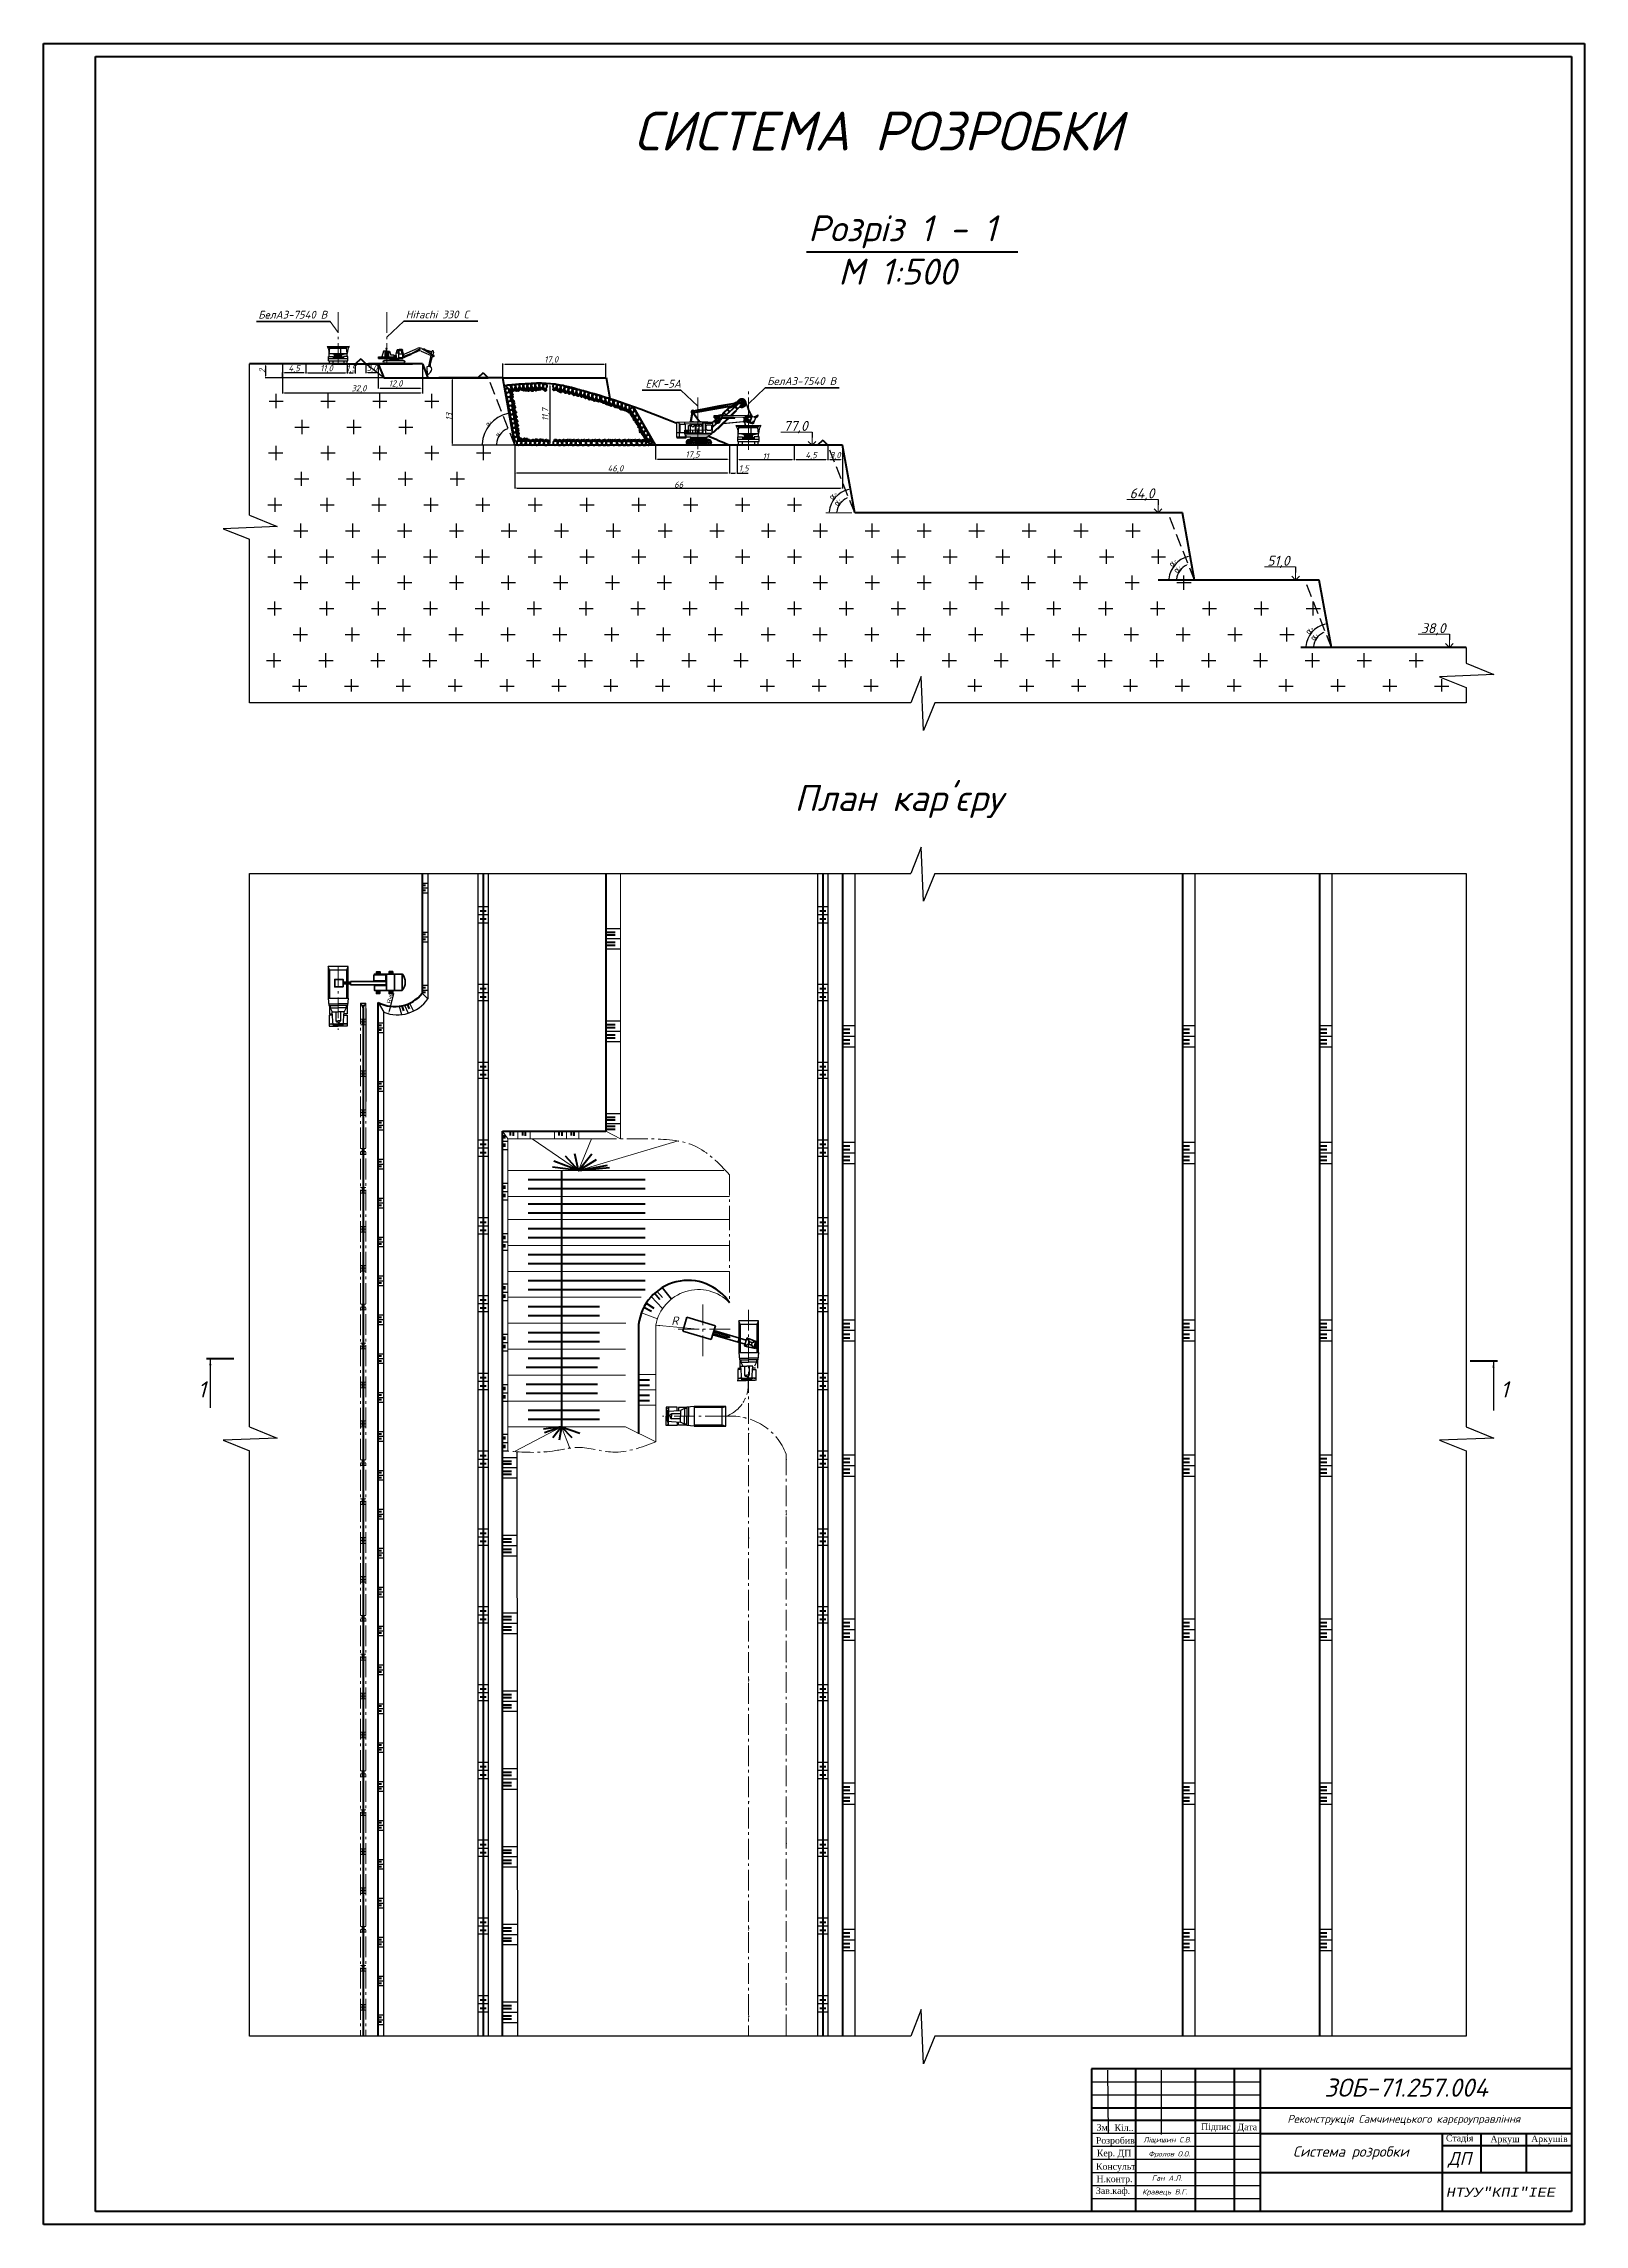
# Model space of a CAD drawing. Header units: millimetres. Extents: x 1555 to 5750, y -1109 to 1444.
# Drawn here: x 3302 to 3896, y -1109 to -268 of the extents above; entities that cross this region are included whole.
import ezdxf

# ---------------------------------------------------------------- set-up
doc = ezdxf.new("R2010")
doc.units = ezdxf.units.MM
for name, pattern in [('ACAD_ISO04W100', [30, 24, -3, 0, -3]), ('gost5', [7, 5, -2, 0]), ('gost6', [12, 8, -1.5, 1, -1.5])]:
    doc.linetypes.add(name, pattern=pattern)
doc.styles.add('GOST', font='GOST.shx', dxfattribs={"oblique": 15})
doc.styles.add('стиль2', font='isocteur.ttf')
doc.dimstyles.new('ISO-25', dxfattribs={"dimtxt": 2.5, "dimasz": 2.5, "dimexe": 1.25, "dimexo": 0.625, "dimtad": 1, "dimtxsty": 'Standard', "dimcen": 2.5, "dimadec": 0, "dimazin": 0, "dimtfac": 1, "dimtmove": 0, "dimatfit": 3, "dimfxl": 1, "dimarcsym": 0})

msp = doc.modelspace()

# ---------------------------------------------------------------- texts
at = {"color": 0, "lineweight": 20, "attachment_point": 1}
for s, insert, char_height, width in [('{\\fISOCPEUR|b0|i1|c204|p34;СИСТЕМА\\fISOCPEUR|b0|i1|c0|p34; \\fISOCPEUR|b0|i1|c204|p34;РОЗРОБКИ\\fTahoma|b0|i0|c204|p32;\\P              }', (3529.4147, -294.2162), 15, 298.835402), ('{\\fISOCPEUR|b0|i1|c0|p34;1}', (3361.2496, -783.8588), 6.25, 8.2112), ('{\\fISOCPEUR|b0|i1|c0|p34;1}', (3863.4269, -783.8588), 6.25, 8.2112)]:
    msp.add_mtext(s, dxfattribs=dict(at, insert=insert, char_height=char_height, width=width))
at = {"color": 0, "lineweight": 30, "attachment_point": 1, "style": 'стиль2'}
for s, insert, char_height, width in [('{\\fISOCPEUR|b0|i1|c204|p34;Розріз \\fISOCPEUR|b0|i1|c0|p34;1 - 1}', (3596.5531, -334.225), 10, 679.055), ('{\\fISOCPEUR|b0|i1|c204|p34;БелАЗ\\fISOCPEUR|b0|i1|c0|p34;-75\\fISOCPEUR|b0|i1|c204|p34;40 В}', (3384.5683, -371.022), 3, 59.923176), ('{\\fISOCPEUR|b0|i1|c204|p34;Hitachi 330 C}', (3441.4377, -370.9242), 3, 59.923176), ('{\\fISOCPEUR|b0|i1|c204|p34;БелАЗ\\fISOCPEUR|b0|i1|c0|p34;-75\\fISOCPEUR|b0|i1|c204|p34;40 В}', (3580.7831, -396.624), 3, 59.923176), ("{\\fISOCPEUR|b0|i1|c204|p34;План кар'єру }", (3591.2901, -553.9031), 10, 679.055)]:
    msp.add_mtext(s, dxfattribs=dict(at, insert=insert, char_height=char_height, width=width))
at = {"color": 0, "lineweight": 30}
for s, insert, char_height, width, attachment_point in [('{\\fISOCPEUR|b0|i1|c204|p34;М 1:500}', (3608.1935, -350.9224), 10, 657.420537, 1), ('{\\fISOCPEUR|b0|i1|c204|p34;\\H1.1667x;\\C256;ЗОБ-\\fISOCPEUR|b0|i1|c0|p34;7\\fISOCPEUR|b0|i1|c204|p34;1.\\fISOCPEUR|b0|i1|c0|p34;257\\fISOCPEUR|b0|i1|c204|p34;.\\fISOCPEUR|b0|i1|c0|p34;0\\fISOCPEUR|b0|i1|c204|p34;04}', (3827.0717, -1052.746), 6, 57.974266, 2), ('\\pi2;{\\fISOCPEUR|b0|i1|c204|p34;\\C256;Ліщишин С.В.}', (3734.0482, -1075.3396), 2, 23, 2), ('\\pi2;{\\fISOCPEUR|b0|i1|c204|p34;\\C256;Фролов О.О.}', (3734.7666, -1080.7948), 2, 23, 2), ('{\\fISOCPEUR|b0|i1|c204|p34;Система розробки}', (3805.8111, -1078.8807), 4, 70, 2), ('\\pi2;{\\fISOCPEUR|b0|i1|c204|p34;\\C256;Ган А.Л.}', (3733.9046, -1090.1259), 2, 23, 2), ('\\pi2;{\\fISOCPEUR|b0|i1|c204|p34;\\C256;Кравець В.Г.}', (3733.0426, -1095.4375), 2, 23, 2), ('{\\fISOCTEUR|b0|i1|c204|p49;НТУУ"КПІ"ІЕЕ}', (3842.6799, -1094.8368), 3.5, 46.664098, 1)]:
    msp.add_mtext(s, dxfattribs=dict(at, insert=insert, char_height=char_height, width=width, attachment_point=attachment_point))
at = {"color": 0, "linetype": 'ACAD_ISO04W100', "lineweight": 30, "insert": (3533.8517, -397.6305), "char_height": 3, "width": 31.523108, "attachment_point": 1, "style": 'стиль2'}
msp.add_mtext('{\\fISOCPEUR|b0|i1|c204|p34;ЕКГ\\fISOCPEUR|b0|i1|c0|p34;-5\\fISOCPEUR|b0|i1|c204|p34;А}', dxfattribs=at)
at = {"color": 0, "char_height": 3.84, "width": 12.706736, "attachment_point": 1}
for s, insert in [('{\\fISOCPEUR|b0|i1|c204|p34;77,\\fISOCPEUR|b0|i1|c0|p34;0}', (3587.0851, -413.5041)), ('{\\fISOCPEUR|b0|i1|c204|p34;64,0}', (3720.4819, -439.504)), ('{\\fISOCPEUR|b0|i1|c204|p34;51,0}', (3773.5276, -465.504)), ('{\\fISOCPEUR|b0|i1|c204|p34;38,0}', (3832.7852, -491.504))]:
    msp.add_mtext(s, dxfattribs=dict(at, insert=insert))
at = {"color": 0, "lineweight": 20, "insert": (3543.8296, -758.896), "char_height": 3.2, "width": 5.181484, "attachment_point": 1, "style": 'GOST'}
msp.add_mtext('{\\fISOCPEUR|b0|i0|c0|p34;R}', dxfattribs=at)
at = {"lineweight": 20, "attachment_point": 1}
for s, insert, char_height, width in [('\\pi10.515;{\\fISOCPEUR|b0|i1|c204|p34;Реконструкція Самчинецького карєроуправління}', (3770.8111, -1066.8189), 3, 120), ('{\\fTimes New Roman|b0|i0|c204|p18;Розробив}', (3707.4706, -1075.3396), 2.5, 16.045455), ('{\\fTimes New Roman|b0|i0|c204|p18;Зм.}', (3707.7579, -1070.3151), 2.5, 16.045455), ('{\\fTimes New Roman|b0|i0|c204|p18;Кіл..}', (3714.6537, -1070.4587), 2.5, 16.045455), ('{\\fTimes New Roman|b0|i0|c204|p18;Підпис}', (3748.0606, -1070.0643), 2.5, 16.045455), ('{\\fTimes New Roman|b0|i0|c204|p18;Дата}', (3762.0625, -1070.1716), 2.5, 16.045455), ('{\\fTimes New Roman|b0|i0|c204|p18;Стадія}', (3842.4511, -1074.4517), 2.5, 16.045455), ('{\\fTimes New Roman|b0|i0|c204|p18;Аркуш}', (3859.6075, -1074.7981), 2.5, 14.281042), ('{\\fTimes New Roman|b0|i0|c204|p18;Аркушів}', (3875.3026, -1074.7368), 2.5, 16.045455), ('{\\fTimes New Roman|b0|i0|c204|p18;Кер. ДП}', (3707.8592, -1080.2312), 2.5, 16.045455), ('{\\fISOCPEUR|b0|i1|c204|p34;ДП}', (3843.2015, -1081.0826), 5, 16.045455), ('{\\fTimes New Roman|b0|i0|c204|p18;Консульт}', (3707.5259, -1085.38), 2.5, 16.045455), ('{\\fTimes New Roman|b0|i0|c204|p18;Н.контр.}', (3707.7156, -1090.2044), 2.5, 16.045455), ('{\\fTimes New Roman|b0|i0|c204|p18;Зав.каф\\fTimes New Roman|b0|i1|c204|p18;.}', (3707.5228, -1094.7394), 2.5, 16.045455)]:
    msp.add_mtext(s, dxfattribs=dict(at, insert=insert, char_height=char_height, width=width))

# ---------------------------------------------------------------- blocks, each defined once
blk = doc.blocks.new('*D61')
at = {"color": 0, "lineweight": -2, "transparency": 16777216}
for p, q in [((3430.83, -391.62), (3430.83, -401.03)), ((3447.83, -391.62), (3447.83, -401.03)), ((3431.58, -400.84), (3447.08, -400.84))]:
    blk.add_line(p, q, dxfattribs=at)
at = {"color": 0, "lineweight": 25, "transparency": 16777216}
for points in [[(3431.58, -400.72), (3431.58, -400.97), (3430.83, -400.84)], [(3447.08, -400.72), (3447.08, -400.97), (3447.83, -400.84)]]:
    blk.add_solid(points, dxfattribs=at)
at = {"layer": 'Defpoints', "color": 0, "lineweight": 25, "transparency": 16777216}
for p in [(3430.83, -391.52), (3447.83, -391.52), (3447.83, -400.84)]:
    blk.add_point(p, dxfattribs=at)
at = {"color": 0, "transparency": 16777216, "insert": (3437.5, -399.31), "char_height": 2.4, "attachment_point": 5}
blk.add_mtext('{\\fISOCPEUR|b0|i1|c204|p34;12\\fISOCPEUR|b0|i1|c0|p34;,0}', dxfattribs=at)
blk = doc.blocks.new('*D62')
at = {"color": 0, "lineweight": -2, "transparency": 16777216}
for p, q in [((3426.02, -391.62), (3426.02, -395.07)), ((3426.77, -394.88), (3430.08, -394.88)), ((3430.83, -391.62), (3430.83, -395.07))]:
    blk.add_line(p, q, dxfattribs=at)
at = {"color": 0, "lineweight": 25, "transparency": 16777216}
for points in [[(3426.77, -394.76), (3426.77, -395.01), (3426.02, -394.88)], [(3430.08, -394.76), (3430.08, -395.01), (3430.83, -394.88)]]:
    blk.add_solid(points, dxfattribs=at)
at = {"layer": 'Defpoints', "color": 0, "lineweight": 25, "transparency": 16777216}
for p in [(3426.02, -391.52), (3430.83, -391.52), (3430.83, -394.88)]:
    blk.add_point(p, dxfattribs=at)
at = {"color": 0, "transparency": 16777216, "insert": (3428.42, -393.35), "char_height": 2.4, "attachment_point": 5}
blk.add_mtext('{\\fISOCPEUR|b0|i1|c0|p34;3,0}', dxfattribs=at)
blk = doc.blocks.new('*D63')
at = {"color": 0, "lineweight": -2, "transparency": 16777216}
for p, q in [((3418.88, -391.62), (3418.88, -395.17)), ((3419.63, -394.98), (3421.14, -394.98)), ((3421.89, -391.62), (3421.89, -395.17))]:
    blk.add_line(p, q, dxfattribs=at)
at = {"color": 0, "lineweight": 25, "transparency": 16777216}
for points in [[(3419.63, -394.85), (3419.63, -395.1), (3418.88, -394.98)], [(3421.14, -394.85), (3421.14, -395.1), (3421.89, -394.98)]]:
    blk.add_solid(points, dxfattribs=at)
at = {"layer": 'Defpoints', "color": 0, "lineweight": 25, "transparency": 16777216}
for p in [(3418.88, -391.52), (3421.89, -391.52), (3421.89, -394.98)]:
    blk.add_point(p, dxfattribs=at)
at = {"color": 0, "transparency": 16777216, "insert": (3420.39, -393.44), "char_height": 2.4, "attachment_point": 5}
blk.add_mtext('{\\fISOCPEUR|b0|i1|c0|p34;1,5}', dxfattribs=at)
blk = doc.blocks.new('*D64')
at = {"color": 0, "lineweight": -2, "transparency": 16777216}
for p, q in [((3402.88, -391.62), (3402.88, -395.17)), ((3403.63, -394.98), (3418.13, -394.98)), ((3418.88, -391.62), (3418.88, -395.17))]:
    blk.add_line(p, q, dxfattribs=at)
at = {"color": 0, "lineweight": 25, "transparency": 16777216}
for points in [[(3403.63, -394.85), (3403.63, -395.1), (3402.88, -394.98)], [(3418.13, -394.85), (3418.13, -395.1), (3418.88, -394.98)]]:
    blk.add_solid(points, dxfattribs=at)
at = {"layer": 'Defpoints', "color": 0, "lineweight": 25, "transparency": 16777216}
for p in [(3402.88, -391.52), (3418.88, -391.52), (3418.88, -394.98)]:
    blk.add_point(p, dxfattribs=at)
at = {"color": 0, "transparency": 16777216, "insert": (3410.88, -393.44), "char_height": 2.4, "attachment_point": 5}
blk.add_mtext('{\\fISOCPEUR|b0|i1|c0|p34;11,0}', dxfattribs=at)
blk = doc.blocks.new('*D65')
at = {"color": 0, "lineweight": -2, "transparency": 16777216}
for p, q in [((3393.88, -396.8), (3393.88, -394.79)), ((3402.13, -394.98), (3394.63, -394.98)), ((3402.88, -391.62), (3402.88, -395.17))]:
    blk.add_line(p, q, dxfattribs=at)
at = {"color": 0, "lineweight": 25, "transparency": 16777216}
for points in [[(3394.63, -394.85), (3394.63, -395.1), (3393.88, -394.98)], [(3402.13, -394.85), (3402.13, -395.1), (3402.88, -394.98)]]:
    blk.add_solid(points, dxfattribs=at)
at = {"layer": 'Defpoints', "color": 0, "lineweight": 25, "transparency": 16777216}
for p in [(3393.88, -394.98), (3402.88, -391.52), (3393.88, -396.89)]:
    blk.add_point(p, dxfattribs=at)
at = {"color": 0, "transparency": 16777216, "insert": (3398.38, -393.44), "char_height": 2.4, "attachment_point": 5}
blk.add_mtext('{\\fISOCPEUR|b0|i1|c0|p34;4\\fISOCPEUR|b0|i1|c204|p34;,\\fISOCPEUR|b0|i1|c0|p34;5}', dxfattribs=at)
blk = doc.blocks.new('*D66')
at = {"color": 0, "lineweight": -2, "transparency": 16777216}
for p, q in [((3393.88, -391.62), (3393.88, -402.9)), ((3447.83, -391.62), (3447.83, -402.9)), ((3394.63, -402.71), (3447.08, -402.71))]:
    blk.add_line(p, q, dxfattribs=at)
at = {"color": 0, "lineweight": 25, "transparency": 16777216}
for points in [[(3394.63, -402.59), (3394.63, -402.84), (3393.88, -402.71)], [(3447.08, -402.59), (3447.08, -402.84), (3447.83, -402.71)]]:
    blk.add_solid(points, dxfattribs=at)
at = {"layer": 'Defpoints', "color": 0, "lineweight": 25, "transparency": 16777216}
for p in [(3393.88, -391.52), (3447.83, -391.52), (3447.83, -402.71)]:
    blk.add_point(p, dxfattribs=at)
at = {"color": 0, "transparency": 16777216, "insert": (3423.37, -401.18), "char_height": 2.4, "attachment_point": 5}
blk.add_mtext('{\\fISOCPEUR|b0|i1|c0|p34;32,0}', dxfattribs=at)
blk = doc.blocks.new('*D67')
at = {"color": 0, "lineweight": -2, "transparency": 16777216}
for p, q in [((3387.72, -391.52), (3387.22, -391.52)), ((3387.41, -392.27), (3387.41, -396.14)), ((3432.85, -396.89), (3387.22, -396.89))]:
    blk.add_line(p, q, dxfattribs=at)
at = {"color": 0, "lineweight": 25, "transparency": 16777216}
for points in [[(3387.28, -392.27), (3387.53, -392.27), (3387.41, -391.52)], [(3387.28, -396.14), (3387.53, -396.14), (3387.41, -396.89)]]:
    blk.add_solid(points, dxfattribs=at)
at = {"layer": 'Defpoints', "color": 0, "lineweight": 25, "transparency": 16777216}
for p in [(3387.81, -391.52), (3387.41, -396.89), (3432.95, -396.89)]:
    blk.add_point(p, dxfattribs=at)
at = {"color": 0, "transparency": 16777216, "insert": (3386.11, -394.21), "char_height": 2.4, "attachment_point": 5, "rotation": 90}
blk.add_mtext('{\\fISOCPEUR|b0|i1|c0|p34;2}', dxfattribs=at)
blk = doc.blocks.new('*D68')
at = {"color": 0, "lineweight": -2, "transparency": 16777216}
for p, q in [((3537.74, -422.98), (3537.74, -428.41)), ((3538.49, -428.22), (3565.43, -428.22)), ((3566.18, -423.23), (3566.18, -428.41))]:
    blk.add_line(p, q, dxfattribs=at)
at = {"color": 0, "lineweight": 25, "transparency": 16777216}
for points in [[(3538.49, -428.1), (3538.49, -428.35), (3537.74, -428.22)], [(3565.43, -428.1), (3565.43, -428.35), (3566.18, -428.22)]]:
    blk.add_solid(points, dxfattribs=at)
at = {"layer": 'Defpoints', "color": 0, "lineweight": 25, "transparency": 16777216}
for p in [(3537.74, -422.89), (3566.18, -423.14), (3566.18, -428.22)]:
    blk.add_point(p, dxfattribs=at)
at = {"color": 0, "transparency": 16777216, "insert": (3551.96, -426.69), "char_height": 2.4, "attachment_point": 5}
blk.add_mtext('{\\fISOCPEUR|b0|i1|c204|p34;17,5}', dxfattribs=at)
blk = doc.blocks.new('*D69')
at = {"color": 0, "lineweight": -2, "transparency": 16777216}
for p, q in [((3569.18, -425.51), (3569.18, -428.66)), ((3590.43, -428.47), (3569.93, -428.47)), ((3591.18, -423.23), (3591.18, -428.66))]:
    blk.add_line(p, q, dxfattribs=at)
at = {"color": 0, "lineweight": 25, "transparency": 16777216}
for points in [[(3569.93, -428.35), (3569.93, -428.6), (3569.18, -428.47)], [(3590.43, -428.35), (3590.43, -428.6), (3591.18, -428.47)]]:
    blk.add_solid(points, dxfattribs=at)
at = {"layer": 'Defpoints', "color": 0, "lineweight": 25, "transparency": 16777216}
for p in [(3569.18, -425.42), (3569.18, -428.47), (3591.18, -423.14)]:
    blk.add_point(p, dxfattribs=at)
at = {"color": 0, "transparency": 16777216, "insert": (3580.18, -427.18), "char_height": 2.4, "attachment_point": 5}
blk.add_mtext('{\\fISOCPEUR|b0|i1|c0|p34;11}', dxfattribs=at)
blk = doc.blocks.new('*D70')
at = {"color": 0, "lineweight": -2, "transparency": 16777216}
for p, q in [((3566.18, -423.23), (3566.18, -433.77)), ((3569.18, -423.23), (3569.18, -433.77)), ((3566.93, -433.58), (3568.43, -433.58)), ((3569.18, -433.58), (3573.48, -433.58))]:
    blk.add_line(p, q, dxfattribs=at)
at = {"color": 0, "lineweight": 25, "transparency": 16777216}
for points in [[(3566.93, -433.46), (3566.93, -433.71), (3566.18, -433.58)], [(3568.43, -433.46), (3568.43, -433.71), (3569.18, -433.58)]]:
    blk.add_solid(points, dxfattribs=at)
at = {"layer": 'Defpoints', "color": 0, "lineweight": 25, "transparency": 16777216}
for p in [(3566.18, -423.14), (3569.18, -423.14), (3569.18, -433.58)]:
    blk.add_point(p, dxfattribs=at)
at = {"color": 0, "transparency": 16777216, "insert": (3571.71, -432.05), "char_height": 2.4, "attachment_point": 5}
blk.add_mtext('{\\fISOCPEUR|b0|i1|c0|p34;1,5}', dxfattribs=at)
blk = doc.blocks.new('*D71')
at = {"color": 0, "lineweight": -2, "transparency": 16777216}
for p, q in [((3483.45, -422.98), (3483.45, -439.54)), ((3609.81, -423.23), (3609.81, -439.54)), ((3484.2, -439.36), (3609.06, -439.36))]:
    blk.add_line(p, q, dxfattribs=at)
at = {"color": 0, "lineweight": 25, "transparency": 16777216}
for points in [[(3484.2, -439.23), (3484.2, -439.48), (3483.45, -439.36)], [(3609.06, -439.23), (3609.06, -439.48), (3609.81, -439.36)]]:
    blk.add_solid(points, dxfattribs=at)
at = {"layer": 'Defpoints', "color": 0, "lineweight": 25, "transparency": 16777216}
for p in [(3483.45, -422.89), (3609.81, -423.14), (3609.81, -439.36)]:
    blk.add_point(p, dxfattribs=at)
at = {"color": 0, "transparency": 16777216, "insert": (3546.63, -438.06), "char_height": 2.4, "attachment_point": 5}
blk.add_mtext('{\\fISOCPEUR|b0|i1|c0|p34;6\\fISOCPEUR|b0|i1|c204|p34;6}', dxfattribs=at)
blk = doc.blocks.new('*D72')
at = {"color": 0, "lineweight": -2, "transparency": 16777216}
for p, q in [((3604.18, -423.23), (3604.18, -428.66)), ((3609.06, -428.47), (3604.93, -428.47)), ((3609.81, -423.23), (3609.81, -428.66))]:
    blk.add_line(p, q, dxfattribs=at)
at = {"color": 0, "lineweight": 25, "transparency": 16777216}
for points in [[(3604.93, -428.35), (3604.93, -428.6), (3604.18, -428.47)], [(3609.06, -428.35), (3609.06, -428.6), (3609.81, -428.47)]]:
    blk.add_solid(points, dxfattribs=at)
at = {"layer": 'Defpoints', "color": 0, "lineweight": 25, "transparency": 16777216}
for p in [(3604.18, -423.14), (3604.18, -428.47), (3609.81, -423.14)]:
    blk.add_point(p, dxfattribs=at)
at = {"color": 0, "transparency": 16777216, "insert": (3607, -426.94), "char_height": 2.4, "attachment_point": 5}
blk.add_mtext('{\\fISOCPEUR|b0|i1|c204|p34;3,0}', dxfattribs=at)
blk = doc.blocks.new('*D73')
at = {"color": 0, "lineweight": -2, "transparency": 16777216}
for p, q in [((3483.45, -422.98), (3483.45, -433.77)), ((3566.18, -423.23), (3566.18, -433.77)), ((3565.43, -433.58), (3484.2, -433.58))]:
    blk.add_line(p, q, dxfattribs=at)
at = {"color": 0, "lineweight": 25, "transparency": 16777216}
for points in [[(3484.2, -433.46), (3484.2, -433.71), (3483.45, -433.58)], [(3565.43, -433.46), (3565.43, -433.71), (3566.18, -433.58)]]:
    blk.add_solid(points, dxfattribs=at)
at = {"layer": 'Defpoints', "color": 0, "lineweight": 25, "transparency": 16777216}
for p in [(3483.45, -422.89), (3566.18, -423.14), (3483.45, -433.58)]:
    blk.add_point(p, dxfattribs=at)
at = {"color": 0, "transparency": 16777216, "insert": (3522.25, -432.05), "char_height": 2.4, "attachment_point": 5}
blk.add_mtext('{\\fISOCPEUR|b0|i1|c0|p34;46\\fISOCPEUR|b0|i1|c204|p34;,0}', dxfattribs=at)
blk = doc.blocks.new('*D74')
at = {"color": 0, "lineweight": -2, "transparency": 16777216}
for p, q in [((3478.77, -396.89), (3459.21, -396.89)), ((3459.39, -422.14), (3459.39, -397.64)), ((3483.36, -422.89), (3459.21, -422.89))]:
    blk.add_line(p, q, dxfattribs=at)
at = {"color": 0, "lineweight": 25, "transparency": 16777216}
for points in [[(3459.27, -397.64), (3459.52, -397.64), (3459.39, -396.89)], [(3459.27, -422.14), (3459.52, -422.14), (3459.39, -422.89)]]:
    blk.add_solid(points, dxfattribs=at)
at = {"layer": 'Defpoints', "color": 0, "lineweight": 25, "transparency": 16777216}
for p in [(3459.39, -396.89), (3478.87, -396.89), (3483.45, -422.89)]:
    blk.add_point(p, dxfattribs=at)
at = {"color": 0, "transparency": 16777216, "insert": (3458.1, -411.89), "char_height": 2.4, "attachment_point": 5, "rotation": 90}
blk.add_mtext('{\\fISOCPEUR|b0|i1|c0|p34;13}', dxfattribs=at)
blk = doc.blocks.new('*D75')
at = {"color": 0, "lineweight": -2, "transparency": 16777216}
blk.add_arc((3614.53, -449.51), 9.91, 104.33525, 174.37252, dxfattribs=at)
at = {"color": 0, "lineweight": 25, "transparency": 16777216}
for points in [[(3612.04, -439.78), (3612.1, -440.02), (3612.8, -439.74)], [(3604.78, -448.54), (3604.53, -448.53), (3604.61, -449.28)]]:
    blk.add_solid(points, dxfattribs=at)
at = {"layer": 'Defpoints', "color": 0, "lineweight": 25, "transparency": 16777216}
for p in [(3609.24, -419.51), (3608.67, -441.51), (3603.25, -449.25), (3614.53, -449.51), (3614.53, -449.51)]:
    blk.add_point(p, dxfattribs=at)
at = {"color": 0, "transparency": 16777216, "insert": (3606.02, -442.21), "char_height": 2.4, "attachment_point": 5, "rotation": 49.35388}
blk.add_mtext('{\\fISOCPEUR|b0|i0|c204|p34;α\\H0.4063x;Р}', dxfattribs=at)
blk = doc.blocks.new('*D76')
at = {"color": 0, "lineweight": -2, "transparency": 16777216}
blk.add_arc((3614.53, -449.51), 7.01, 116.13133, 172.56409, dxfattribs=at)
at = {"color": 0, "lineweight": 25, "transparency": 16777216}
for points in [[(3611.39, -443.1), (3611.49, -443.33), (3612.13, -442.92)], [(3607.7, -448.61), (3607.45, -448.59), (3607.52, -449.35)]]:
    blk.add_solid(points, dxfattribs=at)
at = {"layer": 'Defpoints', "color": 0, "lineweight": 25, "transparency": 16777216}
for p in [(3603.61, -419.51), (3609.75, -444.37), (3603.36, -449.25), (3614.53, -449.51), (3614.53, -449.51)]:
    blk.add_point(p, dxfattribs=at)
at = {"color": 0, "transparency": 16777216, "insert": (3607.78, -444.67), "char_height": 2.4, "attachment_point": 5, "rotation": 54.34771}
blk.add_mtext('{\\fISOCPEUR|b0|i0|c204|p34;α\\fISOCPEUR|b0|i0|c0|p34;\\H0.4x;C}', dxfattribs=at)
blk = doc.blocks.new('*D77')
at = {"color": 0, "lineweight": -2, "transparency": 16777216}
for p, q in [((3591.18, -423.23), (3591.18, -428.66)), ((3603.43, -428.47), (3591.93, -428.47)), ((3604.18, -423.23), (3604.18, -428.66))]:
    blk.add_line(p, q, dxfattribs=at)
at = {"color": 0, "lineweight": 25, "transparency": 16777216}
for points in [[(3591.93, -428.35), (3591.93, -428.6), (3591.18, -428.47)], [(3603.43, -428.35), (3603.43, -428.6), (3604.18, -428.47)]]:
    blk.add_solid(points, dxfattribs=at)
at = {"layer": 'Defpoints', "color": 0, "lineweight": 25, "transparency": 16777216}
for p in [(3591.18, -423.14), (3591.18, -428.47), (3604.18, -423.14)]:
    blk.add_point(p, dxfattribs=at)
at = {"color": 0, "transparency": 16777216, "insert": (3597.68, -426.94), "char_height": 2.4, "attachment_point": 5}
blk.add_mtext('{\\fISOCPEUR|b0|i1|c204|p34;4\\fISOCPEUR|b0|i1|c0|p34;,5}', dxfattribs=at)
blk = doc.blocks.new('*D78')
at = {"color": 0, "lineweight": -2, "transparency": 16777216}
blk.add_arc((3483.45, -422.89), 7.01, 114.08647, 175.91353, dxfattribs=at)
at = {"color": 0, "lineweight": 25, "transparency": 16777216}
for points in [[(3480.56, -416.41), (3480.62, -416.57), (3481.05, -416.3)], [(3476.54, -422.39), (3476.37, -422.39), (3476.44, -422.89)]]:
    blk.add_solid(points, dxfattribs=at)
at = {"layer": 'Defpoints', "color": 0, "lineweight": 25, "transparency": 16777216}
for p in [(3472.53, -392.89), (3478.64, -417.79), (3472.28, -422.89), (3483.45, -422.89), (3483.45, -422.89)]:
    blk.add_point(p, dxfattribs=at)
at = {"color": 0, "transparency": 16777216, "insert": (3477, -418.37), "char_height": 1.6, "attachment_point": 5, "rotation": 55}
blk.add_mtext('{\\fISOCPEUR|b0|i0|c204|p34;α\\fISOCPEUR|b0|i0|c0|p34;\\H0.4x;C}', dxfattribs=at)
blk = doc.blocks.new('*D79')
at = {"color": 0, "lineweight": -2, "transparency": 16777216}
blk.add_line((3472.22, -422.89), (3470.81, -422.89), dxfattribs=at)
blk.add_arc((3483.45, -422.89), 12.52, 102.28854, 177.71146, dxfattribs=at)
at = {"color": 0, "lineweight": 25, "transparency": 16777216}
for points in [[(3480.77, -410.58), (3480.8, -410.74), (3481.28, -410.56)], [(3471.02, -422.39), (3470.86, -422.39), (3470.93, -422.89)]]:
    blk.add_solid(points, dxfattribs=at)
at = {"layer": 'Defpoints', "color": 0, "lineweight": 25, "transparency": 16777216}
for p in [(3478.16, -392.89), (3475.97, -412.85), (3472.28, -422.89), (3483.45, -422.89), (3483.45, -422.89)]:
    blk.add_point(p, dxfattribs=at)
at = {"color": 0, "transparency": 16777216, "insert": (3473.2, -414.29), "char_height": 1.6, "attachment_point": 5, "rotation": 50}
blk.add_mtext('{\\fISOCPEUR|b0|i0|c204|p34;α\\H0.4063x;Р}', dxfattribs=at)
blk = doc.blocks.new('*D80')
at = {"color": 0, "lineweight": -2, "transparency": 16777216}
for p, q in [((3498.06, -399.23), (3496.81, -399.23)), ((3497, -399.98), (3497, -422.14)), ((3498.06, -422.89), (3496.81, -422.89))]:
    blk.add_line(p, q, dxfattribs=at)
at = {"color": 0, "lineweight": 25, "transparency": 16777216}
for points in [[(3496.87, -399.98), (3497.12, -399.98), (3497, -399.23)], [(3496.87, -422.14), (3497.12, -422.14), (3497, -422.89)]]:
    blk.add_solid(points, dxfattribs=at)
at = {"layer": 'Defpoints', "color": 0, "lineweight": 25, "transparency": 16777216}
for p in [(3498.16, -399.23), (3497, -422.89), (3498.16, -422.89)]:
    blk.add_point(p, dxfattribs=at)
at = {"color": 0, "transparency": 16777216, "insert": (3495.46, -411.06), "char_height": 2.4, "attachment_point": 5, "rotation": 90}
blk.add_mtext('{\\fISOCPEUR|b0|i1|c0|p34;1\\fISOCPEUR|b0|i1|c204|p34;1,7}', dxfattribs=at)
blk = doc.blocks.new('*D81')
at = {"color": 0, "lineweight": -2, "transparency": 16777216}
for p, q in [((3478.87, -396.8), (3478.87, -391.4)), ((3479.62, -391.59), (3517.87, -391.59)), ((3518.62, -396.8), (3518.62, -391.4))]:
    blk.add_line(p, q, dxfattribs=at)
at = {"color": 0, "lineweight": 25, "transparency": 16777216}
for points in [[(3479.62, -391.47), (3479.62, -391.72), (3478.87, -391.59)], [(3517.87, -391.47), (3517.87, -391.72), (3518.62, -391.59)]]:
    blk.add_solid(points, dxfattribs=at)
at = {"layer": 'Defpoints', "color": 0, "lineweight": 25, "transparency": 16777216}
for p in [(3518.62, -391.59), (3478.87, -396.89), (3518.62, -396.89)]:
    blk.add_point(p, dxfattribs=at)
at = {"color": 0, "transparency": 16777216, "insert": (3497.48, -390.06), "char_height": 2.4, "attachment_point": 5}
blk.add_mtext('{\\fISOCPEUR|b0|i1|c204|p34;17,0}', dxfattribs=at)
blk = doc.blocks.new('*D82')
at = {"color": 0, "lineweight": -2, "transparency": 16777216}
blk.add_arc((3745.52, -475.39), 9.91, 104.33525, 174.37252, dxfattribs=at)
at = {"color": 0, "lineweight": 25, "transparency": 16777216}
for points in [[(3743.04, -465.66), (3743.1, -465.9), (3743.8, -465.62)], [(3735.78, -474.42), (3735.53, -474.41), (3735.61, -475.16)]]:
    blk.add_solid(points, dxfattribs=at)
at = {"layer": 'Defpoints', "color": 0, "lineweight": 25, "transparency": 16777216}
for p in [(3740.23, -445.39), (3739.66, -467.39), (3734.25, -475.13), (3745.52, -475.39), (3745.52, -475.39)]:
    blk.add_point(p, dxfattribs=at)
at = {"color": 0, "transparency": 16777216, "insert": (3737.02, -468.09), "char_height": 2.4, "attachment_point": 5, "rotation": 49.35388}
blk.add_mtext('{\\fISOCPEUR|b0|i0|c204|p34;α\\H0.4063x;Р}', dxfattribs=at)
blk = doc.blocks.new('*D83')
at = {"color": 0, "lineweight": -2, "transparency": 16777216}
blk.add_arc((3745.52, -475.39), 7.01, 116.13133, 172.56409, dxfattribs=at)
at = {"color": 0, "lineweight": 25, "transparency": 16777216}
for points in [[(3742.39, -468.98), (3742.48, -469.21), (3743.13, -468.8)], [(3738.7, -474.49), (3738.45, -474.47), (3738.51, -475.23)]]:
    blk.add_solid(points, dxfattribs=at)
at = {"layer": 'Defpoints', "color": 0, "lineweight": 25, "transparency": 16777216}
for p in [(3734.6, -445.39), (3740.75, -470.25), (3734.36, -475.13), (3745.52, -475.39), (3745.52, -475.39)]:
    blk.add_point(p, dxfattribs=at)
at = {"color": 0, "transparency": 16777216, "insert": (3738.77, -470.55), "char_height": 2.4, "attachment_point": 5, "rotation": 54.34771}
blk.add_mtext('{\\fISOCPEUR|b0|i0|c204|p34;α\\fISOCPEUR|b0|i0|c0|p34;\\H0.4x;C}', dxfattribs=at)
blk = doc.blocks.new('*D84')
at = {"color": 0, "lineweight": -2, "transparency": 16777216}
blk.add_arc((3798.27, -501.43), 9.91, 104.33525, 174.37252, dxfattribs=at)
at = {"color": 0, "lineweight": 25, "transparency": 16777216}
for points in [[(3795.79, -491.7), (3795.84, -491.95), (3796.55, -491.67)], [(3788.53, -500.47), (3788.28, -500.45), (3788.36, -501.21)]]:
    blk.add_solid(points, dxfattribs=at)
at = {"layer": 'Defpoints', "color": 0, "lineweight": 25, "transparency": 16777216}
for p in [(3792.98, -471.43), (3792.41, -493.44), (3786.99, -501.18), (3798.27, -501.43), (3798.27, -501.43)]:
    blk.add_point(p, dxfattribs=at)
at = {"color": 0, "transparency": 16777216, "insert": (3789.77, -494.13), "char_height": 2.4, "attachment_point": 5, "rotation": 49.35388}
blk.add_mtext('{\\fISOCPEUR|b0|i0|c204|p34;α\\H0.4063x;Р}', dxfattribs=at)
blk = doc.blocks.new('*D85')
at = {"color": 0, "lineweight": -2, "transparency": 16777216}
blk.add_arc((3798.27, -501.43), 7.01, 116.13133, 172.56409, dxfattribs=at)
at = {"color": 0, "lineweight": 25, "transparency": 16777216}
for points in [[(3795.13, -495.02), (3795.23, -495.25), (3795.87, -494.84)], [(3791.44, -500.53), (3791.19, -500.52), (3791.26, -501.27)]]:
    blk.add_solid(points, dxfattribs=at)
at = {"layer": 'Defpoints', "color": 0, "lineweight": 25, "transparency": 16777216}
for p in [(3787.35, -471.43), (3787.1, -501.18), (3793.5, -496.3), (3798.27, -501.43), (3798.27, -501.43)]:
    blk.add_point(p, dxfattribs=at)
at = {"color": 0, "transparency": 16777216, "insert": (3791.52, -496.59), "char_height": 2.4, "attachment_point": 5, "rotation": 54.34771}
blk.add_mtext('{\\fISOCPEUR|b0|i0|c204|p34;α\\fISOCPEUR|b0|i0|c0|p34;\\H0.4x;C}', dxfattribs=at)
blk = doc.blocks.new('*D86')
at = {"color": 0, "lineweight": -2, "transparency": 16777216}
blk.add_line((3436.71, -634.27), (3435.04, -641.15), dxfattribs=at)
at = {"color": 0, "lineweight": 25, "transparency": 16777216}
blk.add_solid([(3434.88, -641.11), (3435.2, -641.19), (3434.8, -642.13)], dxfattribs=at)
at = {"layer": 'Defpoints', "color": 0, "lineweight": 25, "transparency": 16777216}
for p in [(3438.18, -628.25), (3434.8, -642.13)]:
    blk.add_point(p, dxfattribs=at)
at = {"color": 0, "transparency": 16777216, "insert": (3435.31, -636.12), "char_height": 1.6, "attachment_point": 5, "rotation": 76.32654}
blk.add_mtext('Rче', dxfattribs=at)
blk = doc.blocks.new('_Open90')
at = {"color": 0, "linetype": 'ByBlock', "lineweight": -2}
for p, q in [((0, 0), (-1, 0)), ((-0.5, 0.5), (0, 0)), ((0, 0), (-0.5, -0.5))]:
    blk.add_line(p, q, dxfattribs=at)

# ---------------------------------------------------------------- dimensions: what is measured, and where the dimension line sits
at = {"color": 0}
dim = msp.add_linear_dim(base=(3387.4073, -396.8894), p1=(3387.8089, -391.5233), p2=(3432.9451, -396.8894), angle=90, text='{\\fISOCPEUR|b0|i1|c0|p34;2}', dimstyle='ISO-25', override={"dimscale": 0.15, "dimtxt": 16, "dimasz": 5, "dimlfac": 2}, dxfattribs=at)
dim.commit()
dim.dimension.update_dxf_attribs({"geometry": '*D67', "text_midpoint": (3386.1135, -394.2063)})
for base, p1, p2, text, picture, middle in [((3393.8828, -394.9776), (3402.8828, -391.5233), (3393.8828, -396.8894), '{\\fISOCPEUR|b0|i1|c0|p34;4\\fISOCPEUR|b0|i1|c204|p34;,\\fISOCPEUR|b0|i1|c0|p34;5}', '*D65', (3398.3828, -394.9776)), ((3447.8292, -402.7118), (3393.8828, -391.5233), (3447.8292, -391.5244), '{\\fISOCPEUR|b0|i1|c0|p34;32,0}', '*D66', (3423.3729, -402.7118)), ((3418.8825, -394.9776), (3402.8828, -391.5233), (3418.8825, -391.5236), '{\\fISOCPEUR|b0|i1|c0|p34;11,0}', '*D64', (3410.8828, -394.9776)), ((3421.8936, -394.9776), (3418.8828, -391.5236), (3421.8936, -391.5237), '{\\fISOCPEUR|b0|i1|c0|p34;1,5}', '*D63', (3420.3882, -394.9776)), ((3447.8292, -400.8407), (3430.8292, -391.5244), (3447.8292, -391.5244), '{\\fISOCPEUR|b0|i1|c204|p34;12\\fISOCPEUR|b0|i1|c0|p34;,0}', '*D61', (3437.5039, -400.8407)), ((3518.6158, -391.5901), (3478.8661, -396.8893), (3518.6158, -396.8894), '{\\fISOCPEUR|b0|i1|c204|p34;17,0}', '*D81', (3497.4838, -391.5901)), ((3609.8135, -439.3567), (3483.4503, -422.8894), (3609.8135, -423.1392), '{\\fISOCPEUR|b0|i1|c0|p34;6\\fISOCPEUR|b0|i1|c204|p34;6}', '*D71', (3546.6319, -439.3567)), ((3483.4503, -433.5836), (3566.1842, -423.1392), (3483.4503, -422.8894), '{\\fISOCPEUR|b0|i1|c0|p34;46\\fISOCPEUR|b0|i1|c204|p34;,0}', '*D73', (3522.2481, -433.5836)), ((3569.1842, -433.5836), (3566.1842, -423.1392), (3569.1842, -423.1392), '{\\fISOCPEUR|b0|i1|c0|p34;1,5}', '*D70', (3571.7052, -433.5836)), ((3604.1842, -428.4728), (3609.8135, -423.1392), (3604.1842, -423.1392), '{\\fISOCPEUR|b0|i1|c204|p34;3,0}', '*D72', (3606.9989, -428.4728))]:
    dim = msp.add_linear_dim(base=base, p1=p1, p2=p2, text=text, dimstyle='ISO-25', override={"dimscale": 0.15, "dimtxt": 16, "dimasz": 5, "dimlfac": 2}, dxfattribs=at)
    dim.commit()
    dim.dimension.update_dxf_attribs({"geometry": picture, "text_midpoint": middle, "dimtype": 160})
for base, p1, p2, text, picture, middle in [((3430.8289, -394.8838), (3426.0161, -391.5239), (3430.8289, -391.5242), '{\\fISOCPEUR|b0|i1|c0|p34;3,0}', '*D62', (3428.4225, -393.3501)), ((3566.1842, -428.2229), (3537.7416, -422.8894), (3566.1842, -423.1392), '{\\fISOCPEUR|b0|i1|c204|p34;17,5}', '*D68', (3551.9629, -426.6891)), ((3569.1842, -428.4728), (3591.1842, -423.1392), (3569.1842, -425.4199), '{\\fISOCPEUR|b0|i1|c0|p34;11}', '*D69', (3580.1842, -427.179)), ((3591.1842, -428.4728), (3604.1842, -423.1392), (3591.1842, -423.1392), '{\\fISOCPEUR|b0|i1|c204|p34;4\\fISOCPEUR|b0|i1|c0|p34;,5}', '*D77', (3597.6842, -426.939))]:
    dim = msp.add_linear_dim(base=base, p1=p1, p2=p2, text=text, dimstyle='ISO-25', override={"dimscale": 0.15, "dimtxt": 16, "dimasz": 5, "dimlfac": 2}, dxfattribs=at)
    dim.commit()
    dim.dimension.update_dxf_attribs({"geometry": picture, "text_midpoint": middle})
dim = msp.add_angular_dim_2l(base=(3475.9746, -412.8477), line1=((3483.4503, -422.8894), (3472.2815, -422.8894)), line2=((3483.4503, -422.8894), (3478.1605, -392.8894)), text='{\\fISOCPEUR|b0|i0|c204|p34;α\\H0.4063x;Р}', dimstyle='ISO-25', override={"dimscale": 0.1, "dimtxt": 16, "dimasz": 5}, dxfattribs=at)
dim.commit()
dim.dimension.update_dxf_attribs({"geometry": '*D79', "text_midpoint": (3473.8604, -414.8424), "dimtype": 162})
for base, line1, line2, text, override, picture, middle in [((3478.6385, -417.7891), ((3483.4503, -422.8894), (3472.2815, -422.8894)), ((3483.4503, -422.8894), (3472.5312, -392.8894)), '{\\fISOCPEUR|b0|i0|c204|p34;α\\fISOCPEUR|b0|i0|c0|p34;\\H0.4x;C}', {"dimscale": 0.1, "dimtxt": 16, "dimasz": 5}, '*D78', (3477, -418.3728)), ((3608.6653, -441.5104), ((3614.526, -449.5074), (3603.2486, -449.253)), ((3614.526, -449.5074), (3609.2361, -419.5074)), '{\\fISOCPEUR|b0|i0|c204|p34;α\\H0.4063x;Р}', {"dimscale": 0.15, "dimtxt": 16, "dimasz": 5, "dimlfac": 2}, '*D75', (3606.0217, -442.2064)), ((3609.7529, -444.3707), ((3614.526, -449.5074), (3603.3572, -449.253)), ((3614.526, -449.5074), (3603.6068, -419.5074)), '{\\fISOCPEUR|b0|i0|c204|p34;α\\fISOCPEUR|b0|i0|c0|p34;\\H0.4x;C}', {"dimscale": 0.15, "dimtxt": 16, "dimasz": 5, "dimlfac": 2}, '*D76', (3607.777, -444.6663)), ((3739.6631, -467.39), ((3745.5237, -475.387), (3734.2464, -475.1326)), ((3745.5237, -475.387), (3740.2339, -445.387)), '{\\fISOCPEUR|b0|i0|c204|p34;α\\H0.4063x;Р}', {"dimscale": 0.15, "dimtxt": 16, "dimasz": 5, "dimlfac": 2}, '*D82', (3737.0195, -468.0861)), ((3740.7507, -470.2504), ((3745.5237, -475.387), (3734.355, -475.1327)), ((3745.5237, -475.387), (3734.6046, -445.387)), '{\\fISOCPEUR|b0|i0|c204|p34;α\\fISOCPEUR|b0|i0|c0|p34;\\H0.4x;C}', {"dimscale": 0.15, "dimtxt": 16, "dimasz": 5, "dimlfac": 2}, '*D83', (3738.7748, -470.5459)), ((3792.41, -493.4359), ((3798.2706, -501.4329), (3786.9932, -501.1785)), ((3798.2706, -501.4329), (3792.9808, -471.4329)), '{\\fISOCPEUR|b0|i0|c204|p34;α\\H0.4063x;Р}', {"dimscale": 0.15, "dimtxt": 16, "dimasz": 5, "dimlfac": 2}, '*D84', (3789.7663, -494.132)), ((3793.4976, -496.2963), ((3798.2706, -501.4329), (3787.1019, -501.1786)), ((3798.2706, -501.4329), (3787.3515, -471.4329)), '{\\fISOCPEUR|b0|i0|c204|p34;α\\fISOCPEUR|b0|i0|c0|p34;\\H0.4x;C}', {"dimscale": 0.15, "dimtxt": 16, "dimasz": 5, "dimlfac": 2}, '*D85', (3791.5217, -496.5919))]:
    dim = msp.add_angular_dim_2l(base=base, line1=line1, line2=line2, text=text, dimstyle='ISO-25', override=override, dxfattribs=at)
    dim.commit()
    dim.dimension.update_dxf_attribs({"geometry": picture, "text_midpoint": middle})
dim = msp.add_linear_dim(base=(3459.393, -396.8894), p1=(3483.4503, -422.8894), p2=(3478.8658, -396.8894), angle=90, text='{\\fISOCPEUR|b0|i1|c0|p34;13}', dimstyle='ISO-25', override={"dimscale": 0.15, "dimtxt": 16, "dimasz": 5, "dimlfac": 2}, dxfattribs=at)
dim.commit()
dim.dimension.update_dxf_attribs({"geometry": '*D74', "text_midpoint": (3459.393, -411.8894), "dimtype": 160})
dim = msp.add_aligned_dim(p1=(3498.1569, -399.2313), p2=(3498.1569, -422.8894), distance=-1.1593, text='{\\fISOCPEUR|b0|i1|c0|p34;1\\fISOCPEUR|b0|i1|c204|p34;1,7}', dimstyle='ISO-25', override={"dimscale": 0.15, "dimtxt": 16, "dimasz": 5, "dimlfac": 2}, dxfattribs=at)
dim.commit()
dim.dimension.update_dxf_attribs({"geometry": '*D80', "text_midpoint": (3495.4639, -411.0603)})
dim = msp.add_radius_dim(center=(3438.1786, -628.2528), mpoint=(3434.8037, -642.1251), text='Rче', dimstyle='ISO-25', override={"dimscale": 0.2, "dimtxt": 8, "dimasz": 5}, dxfattribs=at)
dim.commit()
dim.dimension.update_dxf_attribs({"geometry": '*D86', "text_midpoint": (3436.2114, -636.3386), "dimtype": 164})

# ---------------------------------------------------------------- linework, layer by layer
at = {"color": 0}
for p, q in [((3301.8111, -267.9839), (3301.8111, -1108.9839)), ((3895.8111, -267.9839), (3301.8111, -267.9839)), ((3895.8111, -1108.9839), (3895.8111, -267.9839)), ((3381.1799, -449.7832), (3381.1799, -391.5233)), ((3435.2414, -389.7142), (3435.2414, -389.8206)), ((3436.9139, -389.544), (3436.9139, -389.6717)), ((3436.9139, -389.6717), (3436.9139, -389.7142)), ((3436.9139, -389.8632), (3436.9139, -389.8206)), ((3391.4511, -408.5785), (3391.4511, -403.1015)), ((3411.4511, -408.5785), (3411.4511, -403.1015)), ((3431.4511, -408.5785), (3431.4511, -403.1015)), ((3451.4511, -408.5785), (3451.4511, -403.1015)), ((3388.7127, -405.84), (3394.1896, -405.84)), ((3408.7127, -405.84), (3414.1896, -405.84)), ((3428.7127, -405.84), (3434.1896, -405.84)), ((3448.7127, -405.84), (3454.1896, -405.84)), ((3398.7127, -415.84), (3404.1896, -415.84)), ((3401.4511, -418.5785), (3401.4511, -413.1015)), ((3418.7127, -415.84), (3424.1896, -415.84)), ((3421.4511, -418.5785), (3421.4511, -413.1015)), ((3438.7127, -415.84), (3444.1896, -415.84)), ((3441.4511, -418.5785), (3441.4511, -413.1015)), ((3388.552, -425.84), (3394.029, -425.84)), ((3391.4511, -428.5785), (3391.4511, -423.1015)), ((3408.7127, -425.84), (3414.1896, -425.84)), ((3411.4511, -428.5785), (3411.4511, -423.1015)), ((3428.7127, -425.84), (3434.1896, -425.84)), ((3431.4511, -428.5785), (3431.4511, -423.1015)), ((3448.7127, -425.84), (3454.1896, -425.84)), ((3451.4511, -428.5785), (3451.4511, -423.1015)), ((3468.7127, -425.84), (3474.1896, -425.84)), ((3471.4511, -428.5785), (3471.4511, -423.1015)), ((3494.6191, -422.8894), (3483.4503, -422.8894)), ((3398.552, -435.84), (3404.029, -435.84)), ((3401.2905, -438.5785), (3401.2905, -433.1015)), ((3418.552, -435.84), (3424.029, -435.84)), ((3421.2905, -438.5785), (3421.2905, -433.1015)), ((3438.552, -435.84), (3444.029, -435.84)), ((3441.2905, -438.5785), (3441.2905, -433.1015)), ((3458.552, -435.84), (3464.029, -435.84)), ((3461.2905, -438.5785), (3461.2905, -433.1015)), ((3391.1298, -448.5785), (3391.1298, -443.1015)), ((3411.1298, -448.5785), (3411.1298, -443.1015)), ((3431.1298, -448.5785), (3431.1298, -443.1015)), ((3451.1298, -448.5785), (3451.1298, -443.1015)), ((3471.1298, -448.5785), (3471.1298, -443.1015)), ((3491.2905, -448.5785), (3491.2905, -443.1015)), ((3511.2905, -448.5785), (3511.2905, -443.1015)), ((3531.2905, -448.5785), (3531.2905, -443.1015)), ((3551.2905, -448.5785), (3551.2905, -443.1015)), ((3571.2905, -448.5785), (3571.2905, -443.1015)), ((3591.2905, -448.5785), (3591.2905, -443.1015)), ((3381.1799, -449.7832), (3391.8542, -454.1624)), ((3388.2307, -445.84), (3393.7077, -445.84)), ((3400.9692, -458.5785), (3400.9692, -453.1015)), ((3408.3914, -445.84), (3413.8683, -445.84)), ((3420.9692, -458.5785), (3420.9692, -453.1015)), ((3428.3914, -445.84), (3433.8683, -445.84)), ((3440.9692, -458.5785), (3440.9692, -453.1015)), ((3448.3914, -445.84), (3453.8683, -445.84)), ((3460.9692, -458.5785), (3460.9692, -453.1015)), ((3468.3914, -445.84), (3473.8683, -445.84)), ((3481.4511, -458.5785), (3481.4511, -453.1015)), ((3488.552, -445.84), (3494.029, -445.84)), ((3501.4511, -458.5785), (3501.4511, -453.1015)), ((3508.552, -445.84), (3514.029, -445.84)), ((3521.4511, -458.5785), (3521.4511, -453.1015)), ((3528.552, -445.84), (3534.029, -445.84)), ((3541.4511, -458.5785), (3541.4511, -453.1015)), ((3548.552, -445.84), (3554.029, -445.84)), ((3561.4511, -458.5785), (3561.4511, -453.1015)), ((3568.552, -445.84), (3574.029, -445.84)), ((3581.2905, -458.5785), (3581.2905, -453.1015)), ((3588.552, -445.84), (3594.029, -445.84)), ((3601.2905, -458.5785), (3601.2905, -453.1015)), ((3621.2905, -458.5785), (3621.2905, -453.1015)), ((3641.2905, -458.5785), (3641.2905, -453.1015)), ((3661.7724, -458.5785), (3661.7724, -453.1015)), ((3681.7724, -458.5785), (3681.7724, -453.1015)), ((3701.7724, -458.5785), (3701.7724, -453.1015)), ((3721.7724, -458.5785), (3721.7724, -453.1015)), ((3391.8542, -454.1624), (3370.9726, -455.05)), ((3370.9726, -455.05), (3381.1799, -459.1122)), ((3381.1799, -522.2083), (3381.1799, -459.1122)), ((3398.2307, -455.84), (3403.7077, -455.84)), ((3418.2307, -455.84), (3423.7077, -455.84)), ((3438.2307, -455.84), (3443.7077, -455.84)), ((3458.2307, -455.84), (3463.7077, -455.84)), ((3478.2307, -455.84), (3483.7077, -455.84)), ((3478.7127, -455.84), (3484.1896, -455.84)), ((3498.7127, -455.84), (3504.1896, -455.84)), ((3518.7127, -455.84), (3524.1896, -455.84)), ((3538.7127, -455.84), (3544.1896, -455.84)), ((3558.7127, -455.84), (3564.1896, -455.84)), ((3578.552, -455.84), (3584.029, -455.84)), ((3598.552, -455.84), (3604.029, -455.84)), ((3618.552, -455.84), (3624.029, -455.84)), ((3638.552, -455.84), (3644.029, -455.84)), ((3658.552, -455.84), (3664.029, -455.84)), ((3659.034, -455.84), (3664.5109, -455.84)), ((3679.034, -455.84), (3684.5109, -455.84)), ((3699.034, -455.84), (3704.5109, -455.84)), ((3719.034, -455.84), (3724.5109, -455.84)), ((3388.2307, -465.84), (3393.7077, -465.84)), ((3390.9692, -468.5785), (3390.9692, -463.1015)), ((3408.2307, -465.84), (3413.7077, -465.84)), ((3410.9692, -468.5785), (3410.9692, -463.1015)), ((3428.2307, -465.84), (3433.7077, -465.84)), ((3430.9692, -468.5785), (3430.9692, -463.1015)), ((3448.2307, -465.84), (3453.7077, -465.84)), ((3450.9692, -468.5785), (3450.9692, -463.1015)), ((3468.2307, -465.84), (3473.7077, -465.84)), ((3468.2307, -465.84), (3473.7077, -465.84)), ((3470.9692, -468.5785), (3470.9692, -463.1015)), ((3470.9692, -468.5785), (3470.9692, -463.1015)), ((3488.552, -465.84), (3494.029, -465.84)), ((3491.2905, -468.5785), (3491.2905, -463.1015)), ((3508.552, -465.84), (3514.029, -465.84)), ((3511.2905, -468.5785), (3511.2905, -463.1015)), ((3528.552, -465.84), (3534.029, -465.84)), ((3531.2905, -468.5785), (3531.2905, -463.1015)), ((3548.552, -465.84), (3554.029, -465.84)), ((3551.2905, -468.5785), (3551.2905, -463.1015)), ((3568.552, -465.84), (3574.029, -465.84)), ((3571.2905, -468.5785), (3571.2905, -463.1015)), ((3588.552, -465.84), (3594.029, -465.84)), ((3591.2905, -468.5785), (3591.2905, -463.1015)), ((3608.552, -465.84), (3614.029, -465.84)), ((3611.2905, -468.5785), (3611.2905, -463.1015)), ((3628.552, -465.84), (3634.029, -465.84)), ((3631.2905, -468.5785), (3631.2905, -463.1015)), ((3648.552, -465.84), (3654.029, -465.84)), ((3648.552, -465.84), (3654.029, -465.84)), ((3651.2905, -468.5785), (3651.2905, -463.1015)), ((3651.2905, -468.5785), (3651.2905, -463.1015)), ((3668.8733, -465.84), (3674.3502, -465.84)), ((3671.6118, -468.5785), (3671.6118, -463.1015)), ((3688.8733, -465.84), (3694.3502, -465.84)), ((3691.6118, -468.5785), (3691.6118, -463.1015)), ((3708.8733, -465.84), (3714.3502, -465.84)), ((3711.6118, -468.5785), (3711.6118, -463.1015)), ((3728.8733, -465.84), (3734.3502, -465.84)), ((3731.6118, -468.5785), (3731.6118, -463.1015)), ((3398.2307, -475.84), (3403.7077, -475.84)), ((3400.9692, -478.5785), (3400.9692, -473.1015)), ((3418.2307, -475.84), (3423.7077, -475.84)), ((3420.9692, -478.5785), (3420.9692, -473.1015)), ((3438.2307, -475.84), (3443.7077, -475.84)), ((3440.9692, -478.5785), (3440.9692, -473.1015)), ((3458.2307, -475.84), (3463.7077, -475.84)), ((3458.2307, -475.84), (3463.7077, -475.84)), ((3460.9692, -478.5785), (3460.9692, -473.1015)), ((3460.9692, -478.5785), (3460.9692, -473.1015)), ((3478.2307, -475.84), (3483.7077, -475.84)), ((3480.9692, -478.5785), (3480.9692, -473.1015)), ((3498.3914, -475.84), (3503.8683, -475.84)), ((3501.1298, -478.5785), (3501.1298, -473.1015)), ((3518.3914, -475.84), (3523.8683, -475.84)), ((3521.1298, -478.5785), (3521.1298, -473.1015)), ((3538.3914, -475.84), (3543.8683, -475.84)), ((3541.1298, -478.5785), (3541.1298, -473.1015)), ((3558.3914, -475.84), (3563.8683, -475.84)), ((3561.1298, -478.5785), (3561.1298, -473.1015)), ((3578.552, -475.84), (3584.029, -475.84)), ((3581.2905, -478.5785), (3581.2905, -473.1015)), ((3598.552, -475.84), (3604.029, -475.84)), ((3601.2905, -478.5785), (3601.2905, -473.1015)), ((3618.552, -475.84), (3624.029, -475.84)), ((3621.2905, -478.5785), (3621.2905, -473.1015)), ((3638.552, -475.84), (3644.029, -475.84)), ((3638.552, -475.84), (3644.029, -475.84)), ((3641.2905, -478.5785), (3641.2905, -473.1015)), ((3641.2905, -478.5785), (3641.2905, -473.1015)), ((3658.552, -475.84), (3664.029, -475.84)), ((3661.2905, -478.5785), (3661.2905, -473.1015)), ((3678.7127, -475.84), (3684.1896, -475.84)), ((3681.4511, -478.5785), (3681.4511, -473.1015)), ((3698.7127, -475.84), (3704.1896, -475.84)), ((3701.4511, -478.5785), (3701.4511, -473.1015)), ((3718.7127, -475.84), (3724.1896, -475.84)), ((3721.4511, -478.5785), (3721.4511, -473.1015)), ((3738.7127, -475.84), (3744.1896, -475.84)), ((3741.4511, -478.5785), (3741.4511, -473.1015)), ((3388.0701, -485.84), (3393.547, -485.84)), ((3390.9692, -488.5785), (3390.9692, -483.1015)), ((3408.2307, -485.84), (3413.7077, -485.84)), ((3410.9692, -488.5785), (3410.9692, -483.1015)), ((3428.2307, -485.84), (3433.7077, -485.84)), ((3430.9692, -488.5785), (3430.9692, -483.1015)), ((3448.2307, -485.84), (3453.7077, -485.84)), ((3450.9692, -488.5785), (3450.9692, -483.1015)), ((3468.2307, -485.84), (3473.7077, -485.84)), ((3470.9692, -488.5785), (3470.9692, -483.1015)), ((3488.2307, -485.84), (3493.7077, -485.84)), ((3490.9692, -488.5785), (3490.9692, -483.1015)), ((3508.2307, -485.84), (3513.7077, -485.84)), ((3510.9692, -488.5785), (3510.9692, -483.1015)), ((3528.2307, -485.84), (3533.7077, -485.84)), ((3530.9692, -488.5785), (3530.9692, -483.1015)), ((3548.2307, -485.84), (3553.7077, -485.84)), ((3550.9692, -488.5785), (3550.9692, -483.1015)), ((3568.2307, -485.84), (3573.7077, -485.84)), ((3570.9692, -488.5785), (3570.9692, -483.1015)), ((3588.552, -485.84), (3594.029, -485.84)), ((3591.2905, -488.5785), (3591.2905, -483.1015)), ((3608.552, -485.84), (3614.029, -485.84)), ((3611.2905, -488.5785), (3611.2905, -483.1015)), ((3628.552, -485.84), (3634.029, -485.84)), ((3631.2905, -488.5785), (3631.2905, -483.1015)), ((3648.552, -485.84), (3654.029, -485.84)), ((3651.2905, -488.5785), (3651.2905, -483.1015)), ((3668.552, -485.84), (3674.029, -485.84)), ((3671.2905, -488.5785), (3671.2905, -483.1015)), ((3688.552, -485.84), (3694.029, -485.84)), ((3691.2905, -488.5785), (3691.2905, -483.1015)), ((3708.552, -485.84), (3714.029, -485.84)), ((3711.2905, -488.5785), (3711.2905, -483.1015)), ((3728.552, -485.84), (3734.029, -485.84)), ((3731.2905, -488.5785), (3731.2905, -483.1015)), ((3748.552, -485.84), (3754.029, -485.84)), ((3751.2905, -488.5785), (3751.2905, -483.1015)), ((3768.552, -485.84), (3774.029, -485.84)), ((3771.2905, -488.5785), (3771.2905, -483.1015)), ((3788.552, -485.84), (3794.029, -485.84)), ((3791.2905, -488.5785), (3791.2905, -483.1015)), ((3398.0701, -495.84), (3403.547, -495.84)), ((3400.8086, -498.5785), (3400.8086, -493.1015)), ((3418.0701, -495.84), (3423.547, -495.84)), ((3420.8086, -498.5785), (3420.8086, -493.1015)), ((3438.0701, -495.84), (3443.547, -495.84)), ((3440.8086, -498.5785), (3440.8086, -493.1015)), ((3458.0701, -495.84), (3463.547, -495.84)), ((3460.8086, -498.5785), (3460.8086, -493.1015)), ((3478.0701, -495.84), (3483.547, -495.84)), ((3480.8086, -498.5785), (3480.8086, -493.1015)), ((3498.0701, -495.84), (3503.547, -495.84)), ((3500.8086, -498.5785), (3500.8086, -493.1015)), ((3518.0701, -495.84), (3523.547, -495.84)), ((3520.8086, -498.5785), (3520.8086, -493.1015)), ((3538.0701, -495.84), (3543.547, -495.84)), ((3540.8086, -498.5785), (3540.8086, -493.1015)), ((3558.0701, -495.84), (3563.547, -495.84)), ((3560.8086, -498.5785), (3560.8086, -493.1015)), ((3578.3914, -495.84), (3583.8683, -495.84)), ((3581.1298, -498.5785), (3581.1298, -493.1015)), ((3598.3914, -495.84), (3603.8683, -495.84)), ((3601.1298, -498.5785), (3601.1298, -493.1015)), ((3618.3914, -495.84), (3623.8683, -495.84)), ((3621.1298, -498.5785), (3621.1298, -493.1015)), ((3638.3914, -495.84), (3643.8683, -495.84)), ((3641.1298, -498.5785), (3641.1298, -493.1015)), ((3658.3914, -495.84), (3663.8683, -495.84)), ((3661.1298, -498.5785), (3661.1298, -493.1015)), ((3678.3914, -495.84), (3683.8683, -495.84)), ((3681.1298, -498.5785), (3681.1298, -493.1015)), ((3698.3914, -495.84), (3703.8683, -495.84)), ((3701.1298, -498.5785), (3701.1298, -493.1015)), ((3718.3914, -495.84), (3723.8683, -495.84)), ((3721.1298, -498.5785), (3721.1298, -493.1015)), ((3738.3914, -495.84), (3743.8683, -495.84)), ((3741.1298, -498.5785), (3741.1298, -493.1015)), ((3758.3914, -495.84), (3763.8683, -495.84)), ((3761.1298, -498.5785), (3761.1298, -493.1015)), ((3778.3914, -495.84), (3783.8683, -495.84)), ((3781.1298, -498.5785), (3781.1298, -493.1015)), ((3390.6479, -508.5785), (3390.6479, -503.1015)), ((3410.6479, -508.5785), (3410.6479, -503.1015)), ((3430.6479, -508.5785), (3430.6479, -503.1015)), ((3450.6479, -508.5785), (3450.6479, -503.1015)), ((3470.6479, -508.5785), (3470.6479, -503.1015)), ((3490.6479, -508.5785), (3490.6479, -503.1015)), ((3510.6479, -508.5785), (3510.6479, -503.1015)), ((3530.6479, -508.5785), (3530.6479, -503.1015)), ((3550.6479, -508.5785), (3550.6479, -503.1015)), ((3570.6479, -508.5785), (3570.6479, -503.1015)), ((3590.9692, -508.5785), (3590.9692, -503.1015)), ((3610.9692, -508.5785), (3610.9692, -503.1015)), ((3630.9692, -508.5785), (3630.9692, -503.1015)), ((3650.9692, -508.5785), (3650.9692, -503.1015)), ((3670.9692, -508.5785), (3670.9692, -503.1015)), ((3690.9692, -508.5785), (3690.9692, -503.1015)), ((3710.9692, -508.5785), (3710.9692, -503.1015)), ((3730.9692, -508.5785), (3730.9692, -503.1015)), ((3750.9692, -508.5785), (3750.9692, -503.1015)), ((3770.9692, -508.5785), (3770.9692, -503.1015)), ((3790.9692, -508.5785), (3790.9692, -503.1015)), ((3810.9692, -508.5785), (3810.9692, -503.1015)), ((3830.9692, -508.5785), (3830.9692, -503.1015)), ((3850.1802, -500.8892), (3850.1802, -506.9653)), ((3387.7488, -505.84), (3393.2257, -505.84)), ((3407.9095, -505.84), (3413.3864, -505.84)), ((3427.9095, -505.84), (3433.3864, -505.84)), ((3447.9095, -505.84), (3453.3864, -505.84)), ((3467.9095, -505.84), (3473.3864, -505.84)), ((3487.9095, -505.84), (3493.3864, -505.84)), ((3507.9095, -505.84), (3513.3864, -505.84)), ((3527.9095, -505.84), (3533.3864, -505.84)), ((3547.9095, -505.84), (3553.3864, -505.84)), ((3567.9095, -505.84), (3573.3864, -505.84)), ((3588.2307, -505.84), (3593.7077, -505.84)), ((3608.2307, -505.84), (3613.7077, -505.84)), ((3628.2307, -505.84), (3633.7077, -505.84)), ((3640.1756, -512.0009), (3636.1134, -522.2083)), ((3641.0631, -532.8825), (3640.1756, -512.0009)), ((3648.2307, -505.84), (3653.7077, -505.84)), ((3668.2307, -505.84), (3673.7077, -505.84)), ((3688.2307, -505.84), (3693.7077, -505.84)), ((3708.2307, -505.84), (3713.7077, -505.84)), ((3728.2307, -505.84), (3733.7077, -505.84)), ((3748.2307, -505.84), (3753.7077, -505.84)), ((3768.2307, -505.84), (3773.7077, -505.84)), ((3788.2307, -505.84), (3793.7077, -505.84)), ((3808.2307, -505.84), (3813.7077, -505.84)), ((3828.2307, -505.84), (3833.7077, -505.84)), ((3860.8544, -511.3445), (3839.9728, -512.2321)), ((3839.9728, -512.2321), (3850.1802, -516.2943)), ((3850.1802, -506.9653), (3860.8544, -511.3445)), ((3397.7488, -515.84), (3403.2257, -515.84)), ((3400.4873, -517.879), (3400.4873, -513.1015)), ((3417.7488, -515.84), (3423.2257, -515.84)), ((3420.4873, -517.879), (3420.4873, -513.1015)), ((3437.7488, -515.84), (3443.2257, -515.84)), ((3440.4873, -517.879), (3440.4873, -513.1015)), ((3457.7488, -515.84), (3463.2257, -515.84)), ((3460.4873, -517.879), (3460.4873, -513.1015)), ((3477.7488, -515.84), (3483.2257, -515.84)), ((3480.4873, -517.879), (3480.4873, -513.1015)), ((3497.7488, -515.84), (3503.2257, -515.84)), ((3500.4873, -517.879), (3500.4873, -513.1015)), ((3517.7488, -515.84), (3523.2257, -515.84)), ((3520.4873, -517.879), (3520.4873, -513.1015)), ((3537.7488, -515.84), (3543.2257, -515.84)), ((3540.4873, -517.879), (3540.4873, -513.1015)), ((3557.7488, -515.84), (3563.2257, -515.84)), ((3560.4873, -517.879), (3560.4873, -513.1015)), ((3578.0701, -515.84), (3583.547, -515.84)), ((3580.8086, -517.879), (3580.8086, -513.1015)), ((3598.0701, -515.84), (3603.547, -515.84)), ((3600.8086, -517.879), (3600.8086, -513.1015)), ((3618.0701, -515.84), (3623.547, -515.84)), ((3620.8086, -517.879), (3620.8086, -513.1015)), ((3658.0701, -515.84), (3663.547, -515.84)), ((3660.8086, -517.879), (3660.8086, -513.1015)), ((3678.0701, -515.84), (3683.547, -515.84)), ((3680.8086, -517.879), (3680.8086, -513.1015)), ((3698.0701, -515.84), (3703.547, -515.84)), ((3700.8086, -517.879), (3700.8086, -513.1015)), ((3718.0701, -515.84), (3723.547, -515.84)), ((3720.8086, -517.879), (3720.8086, -513.1015)), ((3738.0701, -515.84), (3743.547, -515.84)), ((3740.8086, -517.879), (3740.8086, -513.1015)), ((3758.0701, -515.84), (3763.547, -515.84)), ((3760.8086, -517.879), (3760.8086, -513.1015)), ((3778.0701, -515.84), (3783.547, -515.84)), ((3780.8086, -517.879), (3780.8086, -513.1015)), ((3798.0701, -515.84), (3803.547, -515.84)), ((3800.8086, -517.879), (3800.8086, -513.1015)), ((3818.0701, -515.84), (3823.547, -515.84)), ((3820.8086, -517.879), (3820.8086, -513.1015)), ((3838.0701, -515.84), (3843.547, -515.84)), ((3840.8086, -517.879), (3840.8086, -513.1015)), ((3850.1802, -516.2943), (3850.1802, -522.2083)), ((3636.1134, -522.2083), (3381.1799, -522.2083)), ((3645.4423, -522.2083), (3641.0631, -532.8825)), ((3850.1802, -522.2083), (3645.4423, -522.2083)), ((3640.1756, -577.833), (3636.1134, -588.0403)), ((3641.0631, -598.7146), (3640.1756, -577.833)), ((3381.1799, -588.0403), (3636.1134, -588.0403)), ((3381.1799, -801.3494), (3381.1799, -588.0403)), ((3645.4423, -588.0403), (3641.0631, -598.7146)), ((3645.4423, -588.0403), (3850.1802, -588.0403)), ((3850.1802, -588.0403), (3850.1802, -801.3494)), ((3518.6158, -609.1869), (3524.1556, -609.1869)), ((3518.6158, -613.1454), (3524.1556, -613.1454)), ((3518.6158, -617.1039), (3524.1556, -617.1039)), ((3412.0543, -625.2928), (3411.5464, -623.8461)), ((3418.657, -625.2928), (3419.2039, -623.8461)), ((3411.5464, -636.1231), (3411.7982, -638.9034)), ((3411.7457, -638.3234), (3415.3752, -638.3234)), ((3411.7982, -638.9034), (3415.3752, -638.9034)), ((3411.968, -638.9034), (3411.968, -642.1691)), ((3412.3169, -638.9034), (3412.3169, -639.7723)), ((3419.0047, -638.3234), (3415.3752, -638.3234)), ((3418.9522, -638.9034), (3415.3752, -638.9034)), ((3418.4335, -638.9034), (3418.4335, -639.7723)), ((3418.7824, -638.9034), (3418.7824, -642.1691)), ((3419.2039, -636.1231), (3418.9522, -638.9034)), ((3411.8612, -645.9634), (3413.4228, -645.9634)), ((3411.8614, -642.6405), (3411.8614, -646.9372)), ((3413.192, -642.6652), (3411.8614, -642.6405)), ((3411.8614, -646.9372), (3415.3752, -646.9372)), ((3411.968, -642.1691), (3413.1569, -642.1691)), ((3412.3169, -639.7723), (3415.3752, -639.7723)), ((3412.3169, -639.7723), (3413.0995, -641.3576)), ((3413.4656, -646.5312), (3413.0995, -641.3576)), ((3413.0995, -641.3576), (3415.3752, -641.3576)), ((3413.4228, -645.9634), (3415.3752, -645.9634)), ((3413.4656, -646.5312), (3415.3752, -646.5312)), ((3414.4426, -641.3576), (3414.4426, -644.8303)), ((3414.4426, -644.8303), (3415.3752, -644.8303)), ((3415.3752, -645.3344), (3414.8287, -645.3344)), ((3418.4335, -639.7723), (3415.3752, -639.7723)), ((3417.6509, -641.3576), (3415.3752, -641.3576)), ((3416.3078, -644.8303), (3415.3752, -644.8303)), ((3415.3752, -645.3344), (3415.9216, -645.3344)), ((3417.3276, -645.9634), (3415.3752, -645.9634)), ((3417.2848, -646.5312), (3415.3752, -646.5312)), ((3418.889, -646.9372), (3415.3752, -646.9372)), ((3416.3078, -641.3576), (3416.3078, -644.8303)), ((3417.2848, -646.5312), (3417.6509, -641.3576)), ((3418.8892, -645.9634), (3417.3276, -645.9634)), ((3417.5584, -642.6652), (3418.889, -642.6405)), ((3418.7824, -642.1691), (3417.5935, -642.1691)), ((3418.4335, -639.7723), (3417.6509, -641.3576)), ((3418.889, -642.6405), (3418.889, -646.9372)), ((3518.6158, -644.8622), (3524.1556, -644.8622)), ((3518.6158, -648.8207), (3524.1556, -648.8207)), ((3518.6158, -652.7792), (3524.1556, -652.7792)), ((3518.6158, -680.5375), (3524.1556, -680.5375)), ((3518.6158, -684.496), (3524.1556, -684.496)), ((3478.6979, -691.2591), (3480.7512, -691.2591)), ((3478.6979, -694.4859), (3480.7512, -694.4859)), ((3478.6965, -710.6684), (3480.7498, -710.6684)), ((3478.6965, -713.8952), (3480.7498, -713.8952)), ((3478.6979, -707.4416), (3480.7512, -707.4416)), ((3478.6965, -726.8508), (3480.7498, -726.8508)), ((3478.6965, -730.0776), (3480.7498, -730.0776)), ((3478.6965, -733.3044), (3480.7498, -733.3044)), ((3478.6965, -746.2601), (3480.7498, -746.2601)), ((3478.6965, -749.4869), (3480.7498, -749.4869)), ((3478.6965, -752.7137), (3480.7498, -752.7137)), ((3570.2883, -761.9334), (3569.7804, -760.4867)), ((3576.8909, -761.9334), (3577.4379, -760.4867)), ((3478.6965, -765.6693), (3480.7498, -765.6693)), ((3478.6965, -768.8961), (3480.7498, -768.8961)), ((3478.6965, -772.1229), (3480.7498, -772.1229)), ((3569.7804, -772.7638), (3570.0322, -775.544)), ((3577.4379, -772.7638), (3577.1861, -775.544)), ((3569.39, -779.2811), (3569.39, -783.5778)), ((3570.7206, -779.3058), (3569.39, -779.2811)), ((3569.4966, -778.8097), (3570.6855, -778.8097)), ((3569.9797, -774.964), (3573.6092, -774.964)), ((3570.0322, -775.544), (3573.6092, -775.544)), ((3570.202, -775.544), (3570.202, -778.8097)), ((3570.5509, -775.544), (3570.5509, -776.4129)), ((3570.5509, -776.4129), (3573.6092, -776.4129)), ((3570.5509, -776.4129), (3571.3335, -777.9982)), ((3570.9942, -783.1718), (3570.6281, -777.9982)), ((3570.6281, -777.9982), (3572.9038, -777.9982)), ((3571.9712, -777.9982), (3571.9712, -781.4709)), ((3571.9712, -781.4709), (3572.9038, -781.4709)), ((3572.9038, -781.975), (3572.3573, -781.975)), ((3575.1795, -777.9982), (3572.9038, -777.9982)), ((3573.8364, -781.4709), (3572.9038, -781.4709)), ((3572.9038, -781.975), (3573.4503, -781.975)), ((3577.2387, -774.964), (3573.6092, -774.964)), ((3577.1861, -775.544), (3573.6092, -775.544)), ((3576.6675, -776.4129), (3573.6092, -776.4129)), ((3573.8364, -777.9982), (3573.8364, -781.4709)), ((3574.8134, -783.1718), (3575.1795, -777.9982)), ((3575.087, -779.3058), (3576.4176, -779.2811)), ((3576.311, -778.8097), (3575.1221, -778.8097)), ((3576.6675, -776.4129), (3575.8848, -777.9982)), ((3576.4176, -779.2811), (3576.4176, -783.5778)), ((3576.6675, -775.544), (3576.6675, -776.4129)), ((3577.0163, -775.544), (3577.0163, -778.8097)), ((3478.6965, -785.0786), (3480.7498, -785.0786)), ((3478.6965, -788.3054), (3480.7498, -788.3054)), ((3569.1516, -783.5778), (3572.6654, -783.5778)), ((3569.3898, -782.604), (3570.9514, -782.604)), ((3570.7558, -783.1718), (3572.6654, -783.1718)), ((3570.9514, -782.604), (3572.9038, -782.604)), ((3574.575, -783.1718), (3572.6654, -783.1718)), ((3576.1792, -783.5778), (3572.6654, -783.5778)), ((3574.8562, -782.604), (3572.9038, -782.604)), ((3576.4178, -782.604), (3574.8562, -782.604)), ((3478.6965, -791.5322), (3480.7498, -791.5322)), ((3541.7807, -793.8287), (3541.7807, -797.3424)), ((3546.0774, -793.8287), (3541.7807, -793.8287)), ((3541.7807, -800.8562), (3541.7807, -797.3424)), ((3542.1866, -795.4328), (3547.3603, -795.0668)), ((3542.1866, -795.4328), (3542.1866, -797.3424)), ((3542.1866, -799.252), (3542.1866, -797.3424)), ((3542.7545, -793.8285), (3542.7545, -795.39)), ((3542.7545, -795.39), (3542.7545, -797.3424)), ((3542.7545, -799.2949), (3542.7545, -797.3424)), ((3543.3834, -797.3424), (3543.3834, -796.796)), ((3543.3834, -797.3424), (3543.3834, -797.8889)), ((3543.8875, -796.4098), (3543.8875, -797.3424)), ((3547.3603, -796.4098), (3543.8875, -796.4098)), ((3543.8875, -798.275), (3543.8875, -797.3424)), ((3547.3603, -798.275), (3543.8875, -798.275)), ((3546.0527, -795.1593), (3546.0774, -793.8287)), ((3546.5487, -793.9353), (3546.5487, -795.1242)), ((3549.8145, -793.9353), (3546.5487, -793.9353)), ((3548.9456, -794.2841), (3547.3603, -795.0668)), ((3547.3603, -795.0668), (3547.3603, -797.3424)), ((3547.3603, -799.6181), (3547.3603, -797.3424)), ((3548.9456, -794.2841), (3548.9456, -797.3424)), ((3549.8145, -794.2841), (3548.9456, -794.2841)), ((3548.9456, -800.4007), (3548.9456, -797.3424)), ((3552.5947, -793.5137), (3549.8145, -793.7655)), ((3549.8145, -793.7655), (3549.8145, -797.3424)), ((3549.8145, -800.9194), (3549.8145, -797.3424)), ((3550.3944, -793.7129), (3550.3944, -797.3424)), ((3550.3944, -800.9719), (3550.3944, -797.3424)), ((3563.4251, -794.0216), (3564.8717, -793.5137)), ((3391.8542, -805.7286), (3370.9726, -806.6161)), ((3370.9726, -806.6161), (3381.1799, -810.6783)), ((3381.1799, -801.3494), (3391.8542, -805.7286)), ((3478.6965, -804.1966), (3480.7498, -804.1966)), ((3546.0774, -800.8562), (3541.7807, -800.8562)), ((3542.1866, -799.252), (3547.3603, -799.6181)), ((3542.7545, -800.8564), (3542.7545, -799.2949)), ((3546.0527, -799.5256), (3546.0774, -800.8562)), ((3546.5487, -800.7496), (3546.5487, -799.5607)), ((3549.8145, -800.7496), (3546.5487, -800.7496)), ((3548.9456, -800.4007), (3547.3603, -799.6181)), ((3549.8145, -800.4007), (3548.9456, -800.4007)), ((3552.5947, -801.1712), (3549.8145, -800.9194)), ((3563.4251, -800.6242), (3564.8717, -801.1712)), ((3860.8544, -805.7286), (3839.9728, -806.6161)), ((3839.9728, -806.6161), (3850.1802, -810.6783)), ((3850.1802, -801.3494), (3860.8544, -805.7286)), ((3381.1799, -1036.3567), (3381.1799, -810.6783)), ((3478.6965, -807.4234), (3480.7498, -807.4234)), ((3478.6965, -810.6501), (3480.7498, -810.6501)), ((3478.6965, -813.193), (3484.2363, -813.193)), ((3850.1802, -810.6783), (3850.1802, -1036.3567)), ((3478.6663, -821.11), (3484.2061, -821.11)), ((3478.6814, -817.1515), (3484.2212, -817.1515)), ((3478.6814, -847.1515), (3484.2212, -847.1515)), ((3478.6965, -843.193), (3484.2363, -843.193)), ((3478.6663, -851.11), (3484.2061, -851.11)), ((3478.6965, -873.193), (3484.2363, -873.193)), ((3478.6663, -881.11), (3484.2061, -881.11)), ((3478.6814, -877.1515), (3484.2212, -877.1515)), ((3478.6814, -907.1515), (3484.2212, -907.1515)), ((3478.6965, -903.193), (3484.2363, -903.193)), ((3478.6663, -911.11), (3484.2061, -911.11)), ((3478.6965, -933.193), (3484.2363, -933.193)), ((3478.6663, -941.11), (3484.2061, -941.11)), ((3478.6814, -937.1515), (3484.2212, -937.1515)), ((3478.6965, -963.193), (3484.2363, -963.193)), ((3478.6663, -971.11), (3484.2061, -971.11)), ((3478.6814, -967.1515), (3484.2212, -967.1515)), ((3478.6814, -997.1515), (3484.2212, -997.1515)), ((3478.6965, -993.193), (3484.2363, -993.193)), ((3478.6663, -1001.11), (3484.2061, -1001.11)), ((3478.6965, -1023.193), (3484.2363, -1023.193)), ((3478.6663, -1031.11), (3484.2061, -1031.11)), ((3478.6814, -1027.1515), (3484.2212, -1027.1515)), ((3640.1756, -1026.1493), (3636.1134, -1036.3567)), ((3641.0631, -1047.0309), (3640.1756, -1026.1493)), ((3636.1134, -1036.3567), (3381.1799, -1036.3567)), ((3645.4423, -1036.3567), (3641.0631, -1047.0309)), ((3850.1802, -1036.3567), (3645.4423, -1036.3567)), ((3301.8111, -1108.9839), (3895.8111, -1108.9839))]:
    msp.add_line(p, q, dxfattribs=at)
at = {"color": 1, "lineweight": 50}
for p, q in [((3301.8111, -267.9839), (3895.8111, -267.9839)), ((3301.8111, -1108.9839), (3301.8111, -267.9839)), ((3895.8111, -267.9839), (3895.8111, -1108.9839)), ((3895.8111, -1108.9839), (3301.8111, -1108.9839))]:
    msp.add_line(p, q, dxfattribs=at)
at = {"lineweight": 80}
for p, q in [((3321.8111, -1103.9839), (3321.8111, -272.9839)), ((3321.8111, -272.9839), (3890.8111, -272.9839)), ((3890.8111, -272.9839), (3890.8111, -1103.9839)), ((3705.8111, -1048.9839), (3705.8111, -1103.9839)), ((3890.8111, -1048.9839), (3705.8111, -1048.9839)), ((3722.8111, -1048.9839), (3722.8111, -1103.9839)), ((3745.8111, -1048.9839), (3745.8111, -1103.9839)), ((3760.8111, -1048.9839), (3760.8111, -1103.9839)), ((3770.8111, -1048.9839), (3770.8111, -1103.9839)), ((3770.8111, -1063.9839), (3890.8111, -1063.9839)), ((3770.8111, -1073.9839), (3890.8111, -1073.9839)), ((3840.9538, -1073.6988), (3840.9538, -1103.6988)), ((3855.9538, -1073.6988), (3855.9538, -1088.6988)), ((3873.3111, -1073.9839), (3873.3111, -1088.9839)), ((3890.9538, -1078.6988), (3840.9538, -1078.6988)), ((3770.8111, -1088.9839), (3890.8111, -1088.9839)), ((3890.8111, -1103.9839), (3321.8111, -1103.9839))]:
    msp.add_line(p, q, dxfattribs=at)
at = {"color": 0, "lineweight": 50}
msp.add_line((3595.9357, -348.3358), (3677.332, -348.3358), dxfattribs=at)
at = {"color": 0, "linetype": 'Continuous', "lineweight": 35}
for p, q in [((3383.8305, -375.0846), (3412.3061, -375.0846)), ((3440.6999, -374.9868), (3469.1756, -374.9868)), ((3547.5187, -401.626), (3532.5907, -401.626)), ((3580.0452, -400.6865), (3608.5209, -400.6865)), ((3422.2729, -629.6344), (3420.1345, -629.6344)), ((3420.1345, -630.9549), (3420.1345, -629.6344)), ((3422.2729, -630.9549), (3420.1345, -630.9549)), ((3540.3129, -747.7064), (3543.8464, -752.134)), ((3537.362, -749.9044), (3539.3256, -752.2936)), ((3538.2821, -749.1217), (3540.3501, -751.4772))]:
    msp.add_line(p, q, dxfattribs=at)
at = {"color": 0, "lineweight": 20}
for p, q in [((3415.3752, -379.3843), (3412.3061, -375.0846)), ((3434.1818, -381.1497), (3440.6999, -374.9868)), ((3455.4677, -396.9043), (3455.4677, -396.8893)), ((3459.5317, -396.9043), (3459.5317, -396.8893)), ((3463.5957, -396.9043), (3463.5957, -396.8893)), ((3467.6597, -396.9043), (3467.6597, -396.8893)), ((3471.7237, -396.9043), (3471.7237, -396.8893)), ((3475.7877, -396.9043), (3475.7877, -396.8893)), ((3479.8517, -396.9043), (3479.8517, -396.8893)), ((3483.9157, -396.9043), (3483.9157, -396.8893)), ((3487.9797, -396.9043), (3487.9797, -396.8893)), ((3554.0368, -407.7889), (3547.5187, -401.626)), ((3573.5271, -406.8494), (3580.0452, -400.6865)), ((3572.1957, -406.6463), (3572.1494, -406.3191)), ((3572.1957, -406.6463), (3572.1957, -406.901)), ((3576.7651, -411.698), (3576.7651, -411.8438)), ((3554.1707, -420.2934), (3554.1707, -419.7633)), ((3572.3986, -415.0992), (3572.3208, -415.0992)), ((3483.4503, -422.8894), (3470.0057, -422.8894)), ((3483.4503, -422.8894), (3563.4503, -422.8894)), ((3560.7769, -422.8893), (3567.8236, -422.8893)), ((3562.588, -422.8893), (3570.2593, -422.8893)), ((3613.4385, -448.8893), (3603.3857, -448.8853)), ((3744.484, -474.8892), (3734.4312, -474.8852)), ((3524.1556, -588.0403), (3524.1556, -690.3527)), ((3424.0164, -644.1766), (3426.0164, -644.1766)), ((3424.0164, -645.2854), (3426.0164, -645.2854)), ((3424.0164, -646.3941), (3426.0164, -646.3941)), ((3424.0164, -664.1342), (3426.0164, -664.1342)), ((3424.0164, -665.243), (3426.0164, -665.243)), ((3424.0164, -666.3517), (3426.0164, -666.3517)), ((3424.0164, -679.1342), (3426.0164, -679.1342)), ((3424.0164, -680.243), (3426.0164, -680.243)), ((3424.0164, -681.3517), (3426.0164, -681.3517)), ((3480.7996, -690.3527), (3478.6979, -687.3527)), ((3484.6587, -687.3527), (3484.6587, -690.3527)), ((3489.3465, -687.3527), (3489.3465, -690.3527)), ((3498.7221, -687.3527), (3498.7221, -690.3527)), ((3503.4099, -687.3527), (3503.4099, -690.3527)), ((3508.0977, -687.3527), (3508.0977, -690.3527)), ((3518.6158, -687.3527), (3524.1556, -690.3527)), ((3424.0164, -694.1342), (3426.0164, -694.1342)), ((3424.0164, -695.243), (3426.0164, -695.243)), ((3424.0164, -696.3517), (3426.0164, -696.3517)), ((3480.7996, -690.3527), (3518.8877, -690.3527)), ((3480.7996, -690.3527), (3480.7996, -715.9136)), ((3508.0501, -702.543), (3490.1307, -690.3527)), ((3508.0501, -702.543), (3513.0187, -690.3527)), ((3508.0501, -702.543), (3546.3988, -691.0988)), ((3564.0398, -702.5427), (3480.7996, -702.5431)), ((3424.0164, -709.1342), (3426.0164, -709.1342)), ((3424.0164, -710.243), (3426.0164, -710.243)), ((3424.0164, -711.3517), (3426.0164, -711.3517)), ((3566.2917, -712.5427), (3480.7996, -712.5431)), ((3480.7982, -810.767), (3480.7996, -715.9136)), ((3566.2236, -721.4561), (3480.7982, -721.4566)), ((3424.0164, -724.1342), (3426.0164, -724.1342)), ((3424.0164, -725.243), (3426.0164, -725.243)), ((3424.0164, -726.3517), (3426.0164, -726.3517)), ((3566.2236, -731.4561), (3480.7982, -731.4566)), ((3424.0164, -739.1342), (3426.0164, -739.1342)), ((3424.0164, -740.243), (3426.0164, -740.243)), ((3424.0164, -741.3517), (3426.0164, -741.3517)), ((3566.2236, -741.4561), (3480.7982, -741.4566)), ((3424.0164, -754.1342), (3426.0164, -754.1342)), ((3424.0164, -755.243), (3426.0164, -755.243)), ((3424.0164, -756.3517), (3426.0164, -756.3517)), ((3532.1251, -751.4563), (3480.7982, -751.4566)), ((3536.0585, -751.2051), (3540.4526, -755.7979)), ((3526.2884, -761.4563), (3480.7982, -761.4566)), ((3532.2787, -757.3975), (3538.4521, -759.8112)), ((3537.8236, -762.2494), (3537.8236, -807.1833)), ((3553.9724, -763.6899), (3537.8236, -762.2494)), ((3424.0164, -769.1342), (3426.0164, -769.1342)), ((3424.0164, -770.243), (3426.0164, -770.243)), ((3424.0164, -771.3517), (3426.0164, -771.3517)), ((3526.156, -771.4563), (3480.7982, -771.4566)), ((3526.1561, -781.4563), (3480.7982, -781.4566)), ((3531.1816, -781.2585), (3537.8236, -781.2585)), ((3424.0164, -784.1342), (3426.0164, -784.1342)), ((3424.0164, -785.243), (3426.0164, -785.243)), ((3424.0164, -786.3517), (3426.0164, -786.3517)), ((3531.1816, -787.1732), (3537.8236, -787.1732)), ((3526.1561, -791.4563), (3480.7982, -791.4566)), ((3531.1817, -793.0879), (3537.8236, -793.0879)), ((3424.0164, -799.1342), (3426.0164, -799.1342)), ((3424.0164, -800.243), (3426.0164, -800.243)), ((3424.0164, -801.3517), (3426.0164, -801.3517)), ((3526.1562, -801.4563), (3480.7982, -801.4566)), ((3501.5274, -801.4563), (3483.6067, -810.7669)), ((3501.5278, -801.4564), (3504.6592, -809.6212)), ((3526.1562, -801.4564), (3537.8236, -807.1833)), ((3424.0164, -814.1342), (3426.0164, -814.1342)), ((3424.0164, -815.243), (3426.0164, -815.243)), ((3424.0164, -816.3517), (3426.0164, -816.3517)), ((3424.0164, -829.1342), (3426.0164, -829.1342)), ((3424.0164, -830.243), (3426.0164, -830.243)), ((3424.0164, -831.3517), (3426.0164, -831.3517)), ((3424.0164, -844.1342), (3426.0164, -844.1342)), ((3424.0164, -845.243), (3426.0164, -845.243)), ((3424.0164, -846.3517), (3426.0164, -846.3517)), ((3424.0164, -859.1342), (3426.0164, -859.1342)), ((3424.0164, -860.243), (3426.0164, -860.243)), ((3424.0164, -861.3517), (3426.0164, -861.3517)), ((3424.0164, -874.1342), (3426.0164, -874.1342)), ((3424.0164, -875.243), (3426.0164, -875.243)), ((3424.0164, -876.3517), (3426.0164, -876.3517)), ((3424.0164, -889.1342), (3426.0164, -889.1342)), ((3424.0164, -890.243), (3426.0164, -890.243)), ((3424.0164, -891.3517), (3426.0164, -891.3517)), ((3424.0164, -904.1342), (3426.0164, -904.1342)), ((3424.0164, -905.243), (3426.0164, -905.243)), ((3424.0164, -906.3517), (3426.0164, -906.3517)), ((3424.0164, -919.1342), (3426.0164, -919.1342)), ((3424.0164, -920.243), (3426.0164, -920.243)), ((3424.0164, -921.3517), (3426.0164, -921.3517)), ((3424.0164, -934.1342), (3426.0164, -934.1342)), ((3424.0164, -935.243), (3426.0164, -935.243)), ((3424.0164, -936.3517), (3426.0164, -936.3517)), ((3424.0164, -949.1342), (3426.0164, -949.1342)), ((3424.0164, -950.243), (3426.0164, -950.243)), ((3424.0164, -951.3517), (3426.0164, -951.3517)), ((3424.0164, -964.1342), (3426.0164, -964.1342)), ((3424.0164, -965.243), (3426.0164, -965.243)), ((3424.0164, -966.3517), (3426.0164, -966.3517)), ((3424.0164, -979.1342), (3426.0164, -979.1342)), ((3424.0164, -980.243), (3426.0164, -980.243)), ((3424.0164, -981.3517), (3426.0164, -981.3517)), ((3424.0164, -994.1342), (3426.0164, -994.1342)), ((3424.0164, -995.243), (3426.0164, -995.243)), ((3424.0164, -996.3517), (3426.0164, -996.3517)), ((3424.0164, -1009.1342), (3426.0164, -1009.1342)), ((3424.0164, -1010.243), (3426.0164, -1010.243)), ((3424.0164, -1011.3517), (3426.0164, -1011.3517)), ((3424.0164, -1024.1342), (3426.0164, -1024.1342)), ((3424.0164, -1025.243), (3426.0164, -1025.243)), ((3424.0164, -1026.3517), (3426.0164, -1026.3517))]:
    msp.add_line(p, q, dxfattribs=at)
at = {"color": 0, "linetype": 'gost6', "lineweight": 20}
for p, q in [((3415.3752, -391.5233), (3415.3752, -370.7741)), ((3434.1818, -391.5243), (3434.1818, -370.775)), ((3554.0368, -424.4249), (3554.0368, -403.6756)), ((3573.5271, -424.6186), (3573.5271, -402.0301)), ((3573.5271, -424.4249), (3573.5271, -403.6756)), ((3415.3752, -623.8461), (3415.3752, -648.2688)), ((3424.0164, -638.041), (3424.0164, -1036.3567)), ((3426.0164, -637.9832), (3426.0164, -1036.3567)), ((3566.2917, -704.1796), (3566.2917, -717.5505)), ((3566.2917, -717.5505), (3566.2236, -753.5303)), ((3555.9687, -754.2072), (3555.9687, -775.1677)), ((3573.6092, -756.2526), (3573.6092, -1036.3567)), ((3566.4888, -763.6899), (3544.972, -763.6899)), ((3564.8717, -797.3424), (3540.4491, -797.3424)), ((3588.1009, -811.9918), (3588.1009, -1036.3567))]:
    msp.add_line(p, q, dxfattribs=at)
at = {"color": 0, "lineweight": 30}
for p, q in [((3411.0996, -384.7669), (3411.6822, -385.8647)), ((3411.0996, -384.7669), (3419.6508, -384.7669)), ((3411.0996, -384.7669), (3412.1205, -385.1652)), ((3411.6822, -385.8647), (3411.9075, -387.4371)), ((3411.9075, -387.4371), (3412.1205, -385.3781)), ((3412.1205, -385.1652), (3418.6299, -385.1652)), ((3412.1205, -385.3781), (3412.1205, -385.1652)), ((3412.1205, -385.3781), (3418.6299, -385.3781)), ((3416.3506, -387.4371), (3416.3506, -385.3781)), ((3419.6508, -384.7669), (3418.6299, -385.1652)), ((3418.6299, -385.1652), (3418.6299, -385.3781)), ((3418.8428, -387.4371), (3418.6299, -385.3781)), ((3419.0682, -385.8647), (3418.8428, -387.4371)), ((3419.6508, -384.7669), (3419.0682, -385.8647)), ((3432.8007, -386.6282), (3432.2563, -388.7565)), ((3433.9343, -386.6282), (3432.8007, -386.6282)), ((3433.3207, -386.8066), (3433.3207, -388.4872)), ((3434.1297, -386.8066), (3433.3207, -386.8066)), ((3433.9343, -385.6056), (3433.7513, -385.6056)), ((3433.7513, -385.6056), (3433.7513, -385.7234)), ((3433.7513, -385.7234), (3433.7638, -385.7234)), ((3433.8226, -385.7234), (3433.7638, -385.7234)), ((3433.9343, -385.7234), (3433.8226, -385.7234)), ((3433.8226, -385.7234), (3433.8226, -386.6282)), ((3433.9343, -386.7504), (3433.9343, -385.2608)), ((3433.9343, -385.6056), (3434.1174, -385.6056)), ((3433.9343, -385.7234), (3434.0461, -385.7234)), ((3433.9343, -386.6282), (3435.2113, -386.6282)), ((3433.9587, -386.8066), (3434.7677, -386.8066)), ((3434.0461, -385.7234), (3434.0461, -386.6282)), ((3434.0461, -385.7234), (3434.1048, -385.7234)), ((3434.1174, -385.7234), (3434.1048, -385.7234)), ((3434.1174, -385.6056), (3434.1174, -385.7234)), ((3434.7677, -386.8066), (3434.7677, -388.4872)), ((3435.2113, -386.6282), (3435.6323, -388.118)), ((3437.7652, -387.7002), (3438.0845, -386.0962)), ((3438.1609, -386.1869), (3437.945, -387.3476)), ((3440.2127, -386.0962), (3438.0845, -386.0962)), ((3440.2127, -386.0962), (3438.0845, -386.0962)), ((3438.1609, -386.1869), (3438.6686, -386.1869)), ((3438.6686, -386.1869), (3438.6686, -387.3476)), ((3438.7385, -389.1368), (3438.7385, -386.1869)), ((3438.7385, -386.1869), (3439.7894, -386.1869)), ((3438.8204, -387.7456), (3438.8204, -386.2599)), ((3438.8204, -386.2599), (3439.5584, -386.2599)), ((3438.8635, -385.9419), (3438.9073, -386.0962)), ((3440.0415, -385.9419), (3438.8635, -385.9419)), ((3439.5584, -386.2599), (3440.0138, -387.7456)), ((3439.7894, -386.1869), (3440.3191, -387.7456)), ((3440.1033, -386.0962), (3440.0415, -385.9419)), ((3440.4993, -387.6891), (3440.1633, -386.1877)), ((3440.1879, -387.9967), (3445.7799, -385.5137)), ((3440.5838, -387.7456), (3440.2127, -386.0962)), ((3440.5051, -388.7434), (3446.1976, -386.5795)), ((3446.7381, -385.8816), (3440.6861, -389.1695)), ((3443.3915, -387.575), (3446.5825, -385.8286)), ((3443.4962, -387.7677), (3446.698, -386.041)), ((3447.3165, -386.6159), (3452.0883, -388.626)), ((3447.5568, -385.5855), (3448.5852, -385.7418)), ((3447.5695, -385.5918), (3452.2668, -388.2464)), ((3448.6677, -386.21), (3450.3669, -386.7463)), ((3448.7209, -386.0648), (3451.1643, -386.8335)), ((3448.7586, -385.915), (3450.4649, -386.4283)), ((3450.3669, -386.7463), (3450.4159, -386.5873)), ((3450.3834, -386.6996), (3451.2096, -386.9979)), ((3450.4649, -386.4283), (3450.4159, -386.5873)), ((3450.4522, -386.4762), (3451.2768, -386.7055)), ((3451.3721, -387.6228), (3451.642, -386.4912)), ((3451.9446, -386.4837), (3452.1168, -387.2585)), ((3411.6946, -389.4042), (3411.6946, -388.6129)), ((3411.6946, -388.6129), (3413.389, -388.6129)), ((3411.6946, -389.4042), (3419.0558, -389.4042)), ((3411.6946, -390.2561), (3411.6946, -389.4042)), ((3411.6946, -390.2561), (3419.0558, -390.2561)), ((3413.9956, -387.8843), (3411.9075, -387.4371)), ((3411.9075, -387.4371), (3418.8428, -387.4371)), ((3411.9075, -388.6129), (3411.9075, -387.4371)), ((3411.9801, -391.5046), (3411.9801, -390.2561)), ((3413.2578, -390.2561), (3413.2578, -391.5046)), ((3413.389, -388.6129), (3413.389, -389.4042)), ((3413.9956, -387.8843), (3415.3752, -387.8843)), ((3413.9956, -389.4042), (3413.9956, -387.8843)), ((3413.9956, -388.2789), (3416.7548, -388.2789)), ((3413.9956, -388.6735), (3416.7548, -388.6735)), ((3413.9956, -389.0389), (3416.7548, -389.0389)), ((3416.7548, -387.8843), (3415.3752, -387.8843)), ((3416.7548, -387.8843), (3418.8428, -387.4371)), ((3416.7548, -389.4042), (3416.7548, -387.8843)), ((3417.0618, -390.2561), (3418.3396, -390.2561)), ((3417.3614, -388.6129), (3417.3614, -389.4042)), ((3419.0558, -388.6129), (3417.3614, -388.6129)), ((3417.4926, -390.2561), (3417.4926, -391.5046)), ((3417.6233, -390.2561), (3418.3396, -390.2561)), ((3418.7703, -391.5046), (3418.7703, -390.2561)), ((3418.8428, -388.6129), (3418.8428, -387.4371)), ((3419.0558, -389.4042), (3419.0558, -388.6129)), ((3419.0558, -390.2561), (3419.0558, -389.4042)), ((3430.9548, -388.7565), (3436.9139, -388.7565)), ((3430.9548, -389.395), (3430.9548, -388.7565)), ((3430.9548, -388.7565), (3430.9548, -388.7991)), ((3430.9548, -388.7991), (3432.1253, -388.7991)), ((3430.9548, -389.3524), (3440.326, -389.3524)), ((3430.9548, -389.395), (3430.9548, -389.3524)), ((3436.9139, -389.395), (3430.9548, -389.395)), ((3430.9548, -389.395), (3440.3191, -389.395)), ((3432.1253, -388.7565), (3432.1253, -389.3524)), ((3432.1253, -388.7919), (3436.9139, -388.7919)), ((3432.1253, -388.8319), (3436.9139, -388.8319)), ((3440.6203, -390.3285), (3433.1794, -390.3285)), ((3440.6052, -390.1399), (3433.1945, -390.1399)), ((3436.9139, -390.1399), (3433.1945, -390.1399)), ((3440.5336, -391.2698), (3433.2661, -391.2698)), ((3434.1297, -388.4872), (3433.3207, -388.4872)), ((3434.1297, -386.926), (3433.4428, -386.926)), ((3434.1297, -387.0112), (3433.4428, -387.0112)), ((3434.1297, -387.0963), (3433.4428, -387.0963)), ((3434.1297, -387.1814), (3433.4428, -387.1814)), ((3434.1297, -387.2666), (3433.4428, -387.2666)), ((3434.1297, -387.3517), (3433.4428, -387.3517)), ((3434.1297, -387.4368), (3433.4428, -387.4368)), ((3434.1297, -387.5219), (3433.4428, -387.5219)), ((3434.1297, -387.6071), (3433.4428, -387.6071)), ((3434.1297, -387.6922), (3433.4428, -387.6922)), ((3434.1297, -387.7773), (3433.4428, -387.7773)), ((3434.1297, -387.8625), (3433.4428, -387.8625)), ((3434.1297, -387.9476), (3433.4428, -387.9476)), ((3434.1297, -387.9476), (3433.4428, -387.9476)), ((3434.1297, -388.0327), (3433.4428, -388.0327)), ((3434.1297, -388.0327), (3433.4428, -388.0327)), ((3434.1297, -388.1179), (3433.4428, -388.1179)), ((3434.1297, -388.203), (3433.4428, -388.203)), ((3434.1297, -388.2881), (3433.4428, -388.2881)), ((3434.1297, -388.3733), (3433.4428, -388.3733)), ((3433.9587, -386.926), (3434.6456, -386.926)), ((3433.9587, -387.0112), (3434.6456, -387.0112)), ((3433.9587, -387.0963), (3434.6456, -387.0963)), ((3433.9587, -387.1814), (3434.6456, -387.1814)), ((3433.9587, -387.2666), (3434.6456, -387.2666)), ((3433.9587, -387.3517), (3434.6456, -387.3517)), ((3433.9587, -387.4368), (3434.6456, -387.4368)), ((3433.9587, -387.5219), (3434.6456, -387.5219)), ((3433.9587, -387.6071), (3434.6456, -387.6071)), ((3433.9587, -387.6922), (3434.6456, -387.6922)), ((3433.9587, -387.7773), (3434.6456, -387.7773)), ((3433.9587, -387.8625), (3434.6456, -387.8625)), ((3433.9587, -387.9476), (3434.6456, -387.9476)), ((3433.9587, -387.9476), (3434.6456, -387.9476)), ((3433.9587, -388.0327), (3434.6456, -388.0327)), ((3433.9587, -388.0327), (3434.6456, -388.0327)), ((3433.9587, -388.1179), (3434.6456, -388.1179)), ((3433.9587, -388.203), (3434.6456, -388.203)), ((3433.9587, -388.2881), (3434.6456, -388.2881)), ((3433.9587, -388.3733), (3434.6456, -388.3733)), ((3433.9587, -388.4872), (3434.7677, -388.4872)), ((3436.9139, -389.7142), (3435.2414, -389.7142)), ((3436.9139, -389.8206), (3435.2414, -389.8206)), ((3435.3241, -389.544), (3435.3241, -389.395)), ((3435.3241, -389.544), (3436.9139, -389.544)), ((3435.3241, -389.9909), (3435.3241, -390.1399)), ((3436.9139, -389.9909), (3435.3241, -389.9909)), ((3435.3774, -389.6717), (3435.3774, -389.7142)), ((3436.9139, -389.6717), (3435.3774, -389.6717)), ((3435.3774, -389.8632), (3435.3774, -389.8206)), ((3436.9139, -389.8632), (3435.3774, -389.8632)), ((3435.4241, -389.544), (3435.4241, -389.6717)), ((3435.4241, -389.544), (3435.4241, -389.5813)), ((3435.4241, -389.8632), (3435.4241, -389.9909)), ((3436.9139, -388.118), (3435.6323, -388.118)), ((3436.9139, -388.7565), (3436.9139, -388.118)), ((3436.9139, -390.1399), (3436.9139, -389.395)), ((3436.9139, -389.395), (3440.3191, -389.395)), ((3438.5037, -389.544), (3436.9139, -389.544)), ((3436.9139, -389.6717), (3438.4504, -389.6717)), ((3436.9139, -389.7142), (3438.5864, -389.7142)), ((3436.9139, -389.8206), (3438.5864, -389.8206)), ((3436.9139, -389.8632), (3438.4504, -389.8632)), ((3436.9139, -389.9909), (3436.9139, -389.8632)), ((3436.9139, -389.9909), (3438.5037, -389.9909)), ((3436.9139, -390.1399), (3436.9139, -389.9909)), ((3436.9619, -388.242), (3437.6943, -388.242)), ((3436.9619, -389.3524), (3436.9619, -388.242)), ((3436.9619, -388.242), (3437.0387, -388.242)), ((3437.0387, -388.242), (3437.0387, -389.3524)), ((3437.6174, -388.242), (3437.6174, -389.3524)), ((3437.6943, -388.242), (3437.6943, -389.3524)), ((3437.7652, -389.3524), (3437.7652, -387.7002)), ((3440.3191, -389.395), (3437.7652, -389.395)), ((3438.6686, -387.3476), (3437.945, -387.3476)), ((3438.4037, -389.544), (3438.4037, -389.6717)), ((3438.4037, -389.544), (3438.4037, -389.5813)), ((3438.4037, -389.8632), (3438.4037, -389.9909)), ((3438.4504, -389.6717), (3438.4504, -389.7142)), ((3438.4504, -389.8632), (3438.4504, -389.8206)), ((3438.5037, -389.544), (3438.5037, -389.395)), ((3438.5037, -389.9909), (3438.5037, -390.1399)), ((3438.5864, -389.7142), (3438.5864, -389.8206)), ((3440.0589, -389.1368), (3438.7385, -389.1368)), ((3440.0138, -387.7456), (3438.8204, -387.7456)), ((3440.3191, -387.7456), (3440.0589, -389.1368)), ((3440.4982, -387.8283), (3440.2465, -389.3524)), ((3440.5838, -387.7456), (3440.3191, -389.395)), ((3440.4539, -388.6228), (3443.4367, -387.5502)), ((3440.6125, -388.9961), (3443.551, -387.8605)), ((3449.487, -392.6215), (3449.6728, -395.6587)), ((3450.2794, -392.3643), (3451.3721, -387.6228)), ((3450.5779, -392.449), (3452.0365, -387.7079)), ((3451.0807, -389.3414), (3450.6437, -391.2033)), ((3450.9095, -391.2689), (3450.6437, -391.2033)), ((3450.8426, -391.5885), (3450.8155, -392.6218)), ((3451.389, -389.4175), (3450.9095, -391.2689)), ((3450.9134, -392.6632), (3451.0035, -391.0657)), ((3451.2481, -389.3673), (3451.0807, -389.3414)), ((3451.2287, -389.3625), (3451.389, -389.4175)), ((3452.0365, -387.7079), (3452.1161, -387.4275)), ((3551.1922, -413.6717), (3551.8247, -410.0698)), ((3551.5819, -413.6717), (3552.1289, -410.4909)), ((3552.0942, -409.9625), (3551.619, -409.5336)), ((3551.9379, -410.1434), (3552.1289, -410.4909)), ((3552.1289, -410.4909), (3554.3549, -413.6717)), ((3554.842, -413.6717), (3552.2902, -410.1073)), ((3552.3275, -409.4546), (3552.9354, -409.2991)), ((3552.6069, -410.346), (3568.4905, -407.5714)), ((3552.6294, -409.5315), (3553.8491, -409.3058)), ((3553.5551, -409.4618), (3552.6563, -409.6562)), ((3552.6949, -410.1839), (3568.2764, -407.4403)), ((3552.7344, -409.9625), (3553.6152, -409.8109)), ((3552.9354, -409.2991), (3558.2389, -408.3111)), ((3553.4295, -409.8429), (3553.3563, -409.5048)), ((3553.6152, -409.8109), (3553.5551, -409.4618)), ((3553.5851, -409.6363), (3566.964, -407.5322)), ((3553.5851, -409.6363), (3561.52, -407.9196)), ((3553.6071, -409.764), (3563.797, -408.2291)), ((3553.8491, -409.3058), (3556.097, -408.8599)), ((3556.097, -408.8599), (3560.761, -407.9984)), ((3556.37, -409.1983), (3563.6373, -407.6825)), ((3558.2389, -408.3111), (3562.0866, -407.6003)), ((3560.3311, -412.2767), (3560.3311, -411.4023)), ((3560.3311, -411.4023), (3562.1499, -411.4023)), ((3562.1499, -411.5728), (3560.3311, -411.5728)), ((3560.761, -407.9984), (3562.3399, -407.7608)), ((3561.52, -407.9196), (3568.1955, -406.6263)), ((3562.0866, -407.6003), (3568.3267, -406.4753)), ((3562.1499, -411.1107), (3562.1499, -411.5728)), ((3562.1499, -411.1107), (3562.2916, -411.1107)), ((3562.1499, -411.5728), (3562.4629, -412.6371)), ((3562.2916, -411.1107), (3562.2916, -411.2463)), ((3562.2916, -411.2463), (3562.4962, -411.2463)), ((3562.3069, -411.3774), (3562.4896, -411.3774)), ((3562.3242, -411.5186), (3562.3069, -411.3774)), ((3563.2308, -411.5186), (3562.3242, -411.5186)), ((3562.3242, -411.5186), (3562.5911, -412.5602)), ((3562.4896, -411.3774), (3562.4896, -411.5186)), ((3562.4896, -411.5186), (3562.6655, -411.5186)), ((3562.4962, -411.2463), (3562.4962, -411.0963)), ((3562.4962, -411.0963), (3562.6497, -411.0963)), ((3562.6497, -411.0963), (3562.6497, -411.2361)), ((3562.6497, -411.2361), (3562.8714, -411.2361)), ((3562.6655, -411.5186), (3562.6655, -411.367)), ((3562.6655, -411.367), (3562.8447, -411.367)), ((3562.8447, -411.367), (3562.8447, -411.4979)), ((3562.8447, -411.4979), (3563.0136, -411.4979)), ((3562.8714, -411.2361), (3562.8714, -411.0725)), ((3562.8714, -411.0725), (3563.001, -411.0725)), ((3563.001, -411.0725), (3563.001, -411.219)), ((3563.001, -411.219), (3563.2158, -411.219)), ((3563.0136, -411.4979), (3563.0136, -411.3429)), ((3563.0136, -411.3429), (3563.2308, -411.3429)), ((3563.2308, -411.5186), (3563.2021, -412.424)), ((3563.2158, -411.219), (3563.2158, -411.0657)), ((3563.2158, -411.0657), (3563.3883, -411.0705)), ((3563.2308, -411.3429), (3563.2308, -411.5186)), ((3563.3878, -411.0874), (3563.3492, -412.4676)), ((3572.2123, -412.0881), (3563.3557, -412.2349)), ((3563.3685, -412.0681), (3572.1786, -411.931)), ((3567.7751, -411.4861), (3563.3752, -411.5389)), ((3563.3878, -411.3655), (3573.2085, -411.2232)), ((3563.3883, -411.0705), (3563.5223, -410.9115)), ((3563.6845, -410.4494), (3563.5223, -410.6883)), ((3563.5223, -410.6883), (3563.5223, -410.9115)), ((3563.5223, -410.9115), (3563.6352, -411.1295)), ((3563.6352, -411.1295), (3563.8038, -411.3594)), ((3563.6373, -407.6825), (3568.1032, -406.7644)), ((3563.6658, -410.8381), (3564.8246, -409.777)), ((3563.6658, -410.8381), (3563.7315, -410.6155)), ((3563.7497, -411.046), (3563.6658, -410.8381)), ((3565.7198, -408.5683), (3563.6845, -410.4494)), ((3563.7315, -410.6155), (3564.1696, -410.1813)), ((3563.9871, -411.3594), (3563.7497, -411.046)), ((3564.1171, -410.6362), (3564.6488, -411.1426)), ((3564.1696, -410.1813), (3565.7133, -408.763)), ((3564.2608, -410.4984), (3564.764, -411.0345)), ((3564.8751, -410.9301), (3564.5489, -411.2363)), ((3564.5489, -411.2363), (3564.6369, -411.3326)), ((3564.6241, -411.3443), (3565.9622, -410.1229)), ((3564.8246, -409.777), (3566.1057, -408.5987)), ((3565.0582, -411.1486), (3564.8476, -411.3443)), ((3564.9686, -411.0298), (3564.8751, -410.9301)), ((3568.7759, -407.763), (3565.0582, -411.1486)), ((3565.52, -409.35), (3566.033, -409.8829)), ((3566.1873, -409.7344), (3565.679, -409.2176)), ((3565.7133, -408.763), (3566.4982, -408.4343)), ((3567.2226, -407.97), (3565.7198, -408.5683)), ((3566.2886, -409.6369), (3565.9264, -409.9856)), ((3565.9264, -409.9856), (3566.011, -410.0783)), ((3565.9622, -410.1229), (3566.8303, -409.3305)), ((3566.3962, -409.7267), (3566.2886, -409.6369)), ((3566.4712, -408.2691), (3566.9781, -407.8356)), ((3566.4982, -408.4343), (3567.5582, -408.0177)), ((3566.7409, -411.3169), (3567.5424, -410.5266)), ((3566.8303, -409.3305), (3568.2183, -408.0665)), ((3566.8501, -408.1183), (3567.2307, -407.7914)), ((3566.964, -407.5322), (3568.2764, -407.4403)), ((3568.794, -409.5149), (3566.9735, -411.3098)), ((3567.7051, -407.8494), (3567.2226, -407.97)), ((3567.2327, -411.3098), (3568.901, -409.6308)), ((3567.3538, -407.4862), (3568.0708, -406.8858)), ((3567.5424, -410.5266), (3569.3873, -408.7333)), ((3567.5582, -408.0177), (3567.7017, -408.0177)), ((3567.6202, -407.4862), (3568.0708, -407.0985)), ((3567.7017, -408.0177), (3567.866, -408.2004)), ((3568.0148, -408.0665), (3567.7051, -407.8494)), ((3568.1274, -407.9653), (3567.7672, -408.2893)), ((3567.7672, -408.2893), (3567.8608, -408.3921)), ((3573.0232, -411.4096), (3567.7751, -411.4861)), ((3568.2183, -408.0665), (3568.1274, -407.9653)), ((3568.2183, -408.0665), (3568.702, -407.6054)), ((3569.1588, -408.9554), (3568.3916, -408.113)), ((3568.6186, -406.343), (3569.8972, -405.2954)), ((3569.3873, -408.7333), (3568.6271, -407.8985)), ((3568.702, -406.7668), (3569.2749, -406.7092)), ((3569.2301, -407.1166), (3568.728, -407.1799)), ((3569.4353, -407.165), (3568.7759, -407.763)), ((3568.794, -409.5149), (3571.1642, -407.1597)), ((3568.901, -409.6308), (3568.794, -409.5149)), ((3569.3876, -405.9793), (3568.892, -406.3563)), ((3569.3992, -407.0469), (3569.2301, -407.1166)), ((3569.2749, -406.7092), (3569.5832, -406.7092)), ((3569.3873, -408.7333), (3570.9185, -407.1603)), ((3569.6637, -406.9249), (3569.3992, -407.0469)), ((3569.8195, -406.9), (3569.4353, -407.165)), ((3569.5832, -406.7092), (3569.9812, -406.7092)), ((3569.9753, -406.875), (3569.6637, -406.9249)), ((3569.7093, -406.7125), (3569.7509, -406.355)), ((3569.7509, -406.355), (3570.2668, -406.4298)), ((3569.9623, -405.9013), (3570.1571, -405.6704)), ((3569.9623, -406.0003), (3569.9623, -405.9013)), ((3570.3585, -406.2015), (3569.9623, -406.0003)), ((3570.3862, -406.9189), (3569.9753, -406.875)), ((3569.9812, -406.7092), (3570.4366, -406.5145)), ((3570.1571, -405.6704), (3570.4377, -405.5153)), ((3570.2668, -406.4298), (3570.2668, -406.5961)), ((3570.6688, -405.9277), (3570.3585, -406.2015)), ((3570.9786, -406.8166), (3570.3862, -406.9189)), ((3570.4366, -406.5145), (3570.9497, -406.4362)), ((3570.4443, -405.5153), (3570.6688, -405.9277)), ((3570.9819, -407.8403), (3570.5612, -407.7589)), ((3570.8527, -405.4005), (3570.897, -405.8717)), ((3570.8527, -405.4005), (3571.2847, -405.4551)), ((3570.897, -405.8717), (3571.4139, -406.0319)), ((3570.9819, -407.8217), (3570.9819, -407.3023)), ((3571.2809, -407.8403), (3570.9819, -407.8403)), ((3571.5813, -407.6716), (3571.2809, -407.8403)), ((3571.2847, -405.4551), (3571.7057, -405.6407)), ((3571.3616, -407.237), (3571.6575, -406.9458)), ((3571.5813, -407.6716), (3571.3616, -407.237)), ((3571.4139, -406.0319), (3571.7057, -405.6407)), ((3571.8877, -407.4762), (3571.5813, -407.6716)), ((3571.9644, -405.9351), (3571.5979, -406.2089)), ((3571.5979, -406.2089), (3571.7082, -406.6463)), ((3571.6575, -406.9458), (3572.0566, -407.1608)), ((3571.7057, -405.6407), (3571.9644, -405.9351)), ((3571.7082, -406.6463), (3572.1957, -406.6463)), ((3572.0566, -407.1608), (3571.8877, -407.4762)), ((3572.1494, -406.3191), (3571.9644, -405.9351)), ((3572.1957, -406.901), (3572.0566, -407.1608)), ((3573.0232, -411.5933), (3572.1786, -411.931)), ((3572.2123, -412.0881), (3573.0229, -411.7479)), ((3572.6172, -407.0022), (3573.3227, -408.6059)), ((3573.4939, -408.5323), (3572.6836, -406.6793)), ((3573.3416, -411.6977), (3572.7235, -412.7165)), ((3573.7896, -411.3491), (3572.8346, -412.8543)), ((3573.0229, -411.7479), (3573.0232, -411.5933)), ((3573.0229, -411.7479), (3573.2952, -411.7479)), ((3573.0232, -411.5933), (3573.0232, -411.2259)), ((3573.2085, -411.5933), (3573.0232, -411.5933)), ((3573.5702, -408.4994), (3573.1515, -408.6795)), ((3573.1515, -408.6795), (3573.2917, -409.0055)), ((3573.2085, -411.2232), (3573.2085, -411.5933)), ((3573.2917, -409.0055), (3573.3622, -408.9881)), ((3573.2952, -411.7479), (3573.3416, -411.6977)), ((3573.5867, -408.8652), (3573.3622, -408.9881)), ((3573.3622, -408.9881), (3574.2804, -411.0609)), ((3574.5833, -412.3979), (3573.4057, -411.9542)), ((3574.6331, -412.2461), (3573.4642, -411.862)), ((3573.7013, -408.8025), (3573.5702, -408.4994)), ((3573.5867, -408.8652), (3573.7013, -408.8025)), ((3574.5346, -410.9651), (3573.5867, -408.8652)), ((3573.6982, -411.4932), (3574.7593, -411.8621)), ((3573.7896, -411.3491), (3575.4007, -411.8885)), ((3574.0295, -411.4295), (3574.2189, -411.0841)), ((3574.2012, -413.9473), (3574.9418, -411.7349)), ((3574.2189, -411.0841), (3574.5346, -410.9651)), ((3574.5346, -410.9651), (3574.7105, -411.1203)), ((3574.7593, -411.8621), (3574.6331, -412.2461)), ((3574.7105, -411.1203), (3574.9418, -411.7349)), ((3575.4007, -411.8885), (3576.2514, -411.6531)), ((3575.8261, -411.7708), (3575.8261, -412.1695)), ((3575.8261, -412.1695), (3576.667, -411.9431)), ((3576.2514, -411.6531), (3576.6823, -411.5905)), ((3576.5688, -412.0424), (3576.2678, -412.3492)), ((3576.8277, -412.0213), (3576.5555, -412.2766)), ((3576.7651, -411.8438), (3576.5688, -412.0424)), ((3576.6823, -411.5905), (3577.1609, -411.1388)), ((3576.6823, -411.5905), (3576.7651, -411.698)), ((3577.0998, -411.4941), (3576.8277, -412.0213)), ((3577.1609, -411.1388), (3577.0998, -411.4941)), ((3545.8888, -414.0079), (3551.0193, -413.8956)), ((3545.8888, -419.7922), (3545.8888, -414.0079)), ((3546.9292, -414.4642), (3545.8888, -414.0079)), ((3545.8888, -417.9063), (3549.2879, -417.9063)), ((3551.3124, -419.7922), (3545.8888, -419.7922)), ((3545.8888, -419.7922), (3545.8888, -420.0399)), ((3545.8888, -420.0399), (3549.5105, -420.0399)), ((3546.9292, -419.7922), (3546.9292, -414.4642)), ((3547.2632, -414.7071), (3546.9292, -414.7071)), ((3547.2632, -417.9063), (3547.2632, -414.7071)), ((3547.2632, -414.7071), (3549.2879, -414.7071)), ((3549.0135, -414.6709), (3548.9975, -413.9399)), ((3549.0284, -417.0085), (3556.9432, -416.9167)), ((3549.0284, -418.5257), (3549.0284, -417.0085)), ((3556.9489, -418.4014), (3549.0284, -418.5257)), ((3549.0284, -418.5257), (3549.0284, -418.8253)), ((3549.0284, -418.8253), (3559.0038, -418.7286)), ((3556.0012, -418.1924), (3549.0648, -418.2649)), ((3551.0579, -414.668), (3549.2879, -414.7071)), ((3549.2879, -418.2649), (3549.2879, -414.6709)), ((3549.3194, -419.7922), (3549.3194, -418.8225)), ((3549.5105, -419.7922), (3549.5105, -418.8207)), ((3549.5105, -420.0399), (3549.5105, -419.7922)), ((3549.6986, -418.2626), (3549.6986, -417.0007)), ((3550.1864, -418.2583), (3550.1864, -416.995)), ((3550.4308, -416.995), (3550.4308, -415.2639)), ((3550.4308, -415.2639), (3551.0579, -415.2639)), ((3550.4308, -416.995), (3550.4308, -418.2507)), ((3551.0193, -413.8956), (3551.0193, -413.6717)), ((3551.0193, -413.6717), (3552.3431, -413.6717)), ((3551.0349, -414.031), (3551.0193, -413.8956)), ((3552.3431, -414.031), (3551.0349, -414.031)), ((3551.0579, -415.2639), (3551.0579, -414.668)), ((3551.0579, -414.668), (3555.6466, -414.668)), ((3551.0579, -415.2639), (3551.0579, -418.2441)), ((3551.3124, -419.7922), (3557.3096, -419.6844)), ((3551.3124, -420.3171), (3551.3124, -419.7922)), ((3551.6276, -420.3171), (3551.3124, -420.3171)), ((3551.6276, -420.6806), (3551.6276, -420.3171)), ((3551.6276, -420.3171), (3556.5737, -420.3171)), ((3551.6285, -420.3078), (3551.6285, -419.7778)), ((3551.6812, -413.6717), (3551.6812, -414.031)), ((3551.904, -413.6717), (3551.904, -414.031)), ((3551.948, -420.3078), (3551.948, -419.7778)), ((3552.1366, -418.2287), (3552.122, -416.9726)), ((3552.264, -420.3078), (3552.264, -419.7778)), ((3552.3431, -413.6717), (3552.3431, -414.031)), ((3552.3431, -413.8514), (3553.9651, -413.8514)), ((3552.5835, -420.3078), (3552.5835, -419.7778)), ((3552.8996, -420.3078), (3552.8996, -419.7778)), ((3553.1456, -418.2038), (3553.1456, -414.668)), ((3553.2191, -420.3078), (3553.2191, -419.7778)), ((3553.3615, -418.2033), (3553.3523, -414.668)), ((3553.5352, -420.3078), (3553.5352, -419.7778)), ((3553.8547, -420.3078), (3553.8547, -419.7778)), ((3553.9573, -413.6717), (3555.2811, -413.6717)), ((3553.973, -414.031), (3553.9573, -413.6717)), ((3555.2811, -414.031), (3553.973, -414.031)), ((3554.0101, -418.1957), (3553.9957, -416.9509)), ((3554.4902, -420.2934), (3554.4902, -419.7633)), ((3554.5247, -418.1957), (3554.5247, -414.668)), ((3554.6192, -413.6717), (3554.6192, -414.031)), ((3554.8063, -420.2934), (3554.8063, -419.7633)), ((3554.842, -413.6717), (3554.842, -414.031)), ((3555.1258, -420.2934), (3555.1258, -419.7633)), ((3555.2811, -413.6717), (3555.2811, -414.031)), ((3555.2811, -413.8514), (3556.9032, -413.8514)), ((3555.4418, -420.2934), (3555.4418, -419.7633)), ((3555.6466, -414.668), (3555.6835, -418.1957)), ((3555.7613, -420.2934), (3555.7613, -419.7633)), ((3555.9416, -414.4006), (3555.9416, -413.8514)), ((3556.9432, -414.4006), (3555.9416, -414.4006)), ((3555.9416, -414.4006), (3556.0047, -418.4162)), ((3556.0774, -420.2934), (3556.0774, -419.7633)), ((3556.3969, -420.2934), (3556.3969, -419.7633)), ((3556.3969, -420.2934), (3556.3969, -419.7633)), ((3556.5647, -420.3147), (3557.3111, -420.3147)), ((3556.5737, -420.3171), (3556.5737, -420.6725)), ((3556.7129, -420.2934), (3556.7129, -419.7633)), ((3556.9032, -413.8514), (3557.7507, -413.8514)), ((3556.9432, -414.4006), (3558.198, -414.3729)), ((3556.9432, -416.9167), (3556.9432, -414.4006)), ((3556.9432, -416.9167), (3556.9665, -418.4011)), ((3559.2449, -418.4014), (3556.9489, -418.4014)), ((3557.0324, -420.2934), (3557.0324, -419.7633)), ((3557.2385, -415.4087), (3557.4915, -415.0209)), ((3557.2385, -416.8416), (3557.2385, -415.4087)), ((3557.6096, -417.1114), (3557.2385, -416.8416)), ((3557.3096, -419.6844), (3557.3096, -420.2555)), ((3557.3096, -419.6844), (3557.9346, -419.6844)), ((3557.3111, -420.3147), (3557.3111, -420.2515)), ((3557.4915, -415.0209), (3559.0437, -415.0209)), ((3557.6096, -417.1114), (3559.0099, -417.1114)), ((3557.7507, -413.8514), (3558.198, -414.006)), ((3559.1208, -418.6239), (3557.9346, -419.6844)), ((3558.198, -414.006), (3558.198, -414.3729)), ((3559.7814, -414.0799), (3558.198, -414.0799)), ((3558.198, -414.3729), (3559.729, -414.3729)), ((3559.2461, -416.8585), (3559.0099, -417.1114)), ((3559.2461, -415.2738), (3559.0437, -415.0209)), ((3559.369, -418.1789), (3559.1208, -418.6239)), ((3559.2461, -415.2738), (3559.2461, -416.8585)), ((3559.729, -414.3729), (3559.369, -418.1789)), ((3559.369, -418.1789), (3560.4081, -417.7238)), ((3559.3867, -417.9915), (3560.258, -417.6226)), ((3559.549, -416.1614), (3561.515, -414.3555)), ((3559.549, -415.9451), (3561.2278, -414.3863)), ((3559.5701, -414.0799), (3560.7914, -412.902)), ((3559.7814, -414.0799), (3559.5701, -414.0799)), ((3559.729, -414.3729), (3559.7814, -414.0799)), ((3559.7814, -414.0799), (3560.7053, -413.2514)), ((3560.258, -417.6226), (3565.5988, -412.3837)), ((3562.3064, -412.105), (3560.3311, -412.105)), ((3560.3311, -412.105), (3560.3311, -412.2767)), ((3560.3311, -412.2767), (3562.3569, -412.2767)), ((3560.4081, -417.7238), (3561.6463, -416.5049)), ((3560.6317, -412.2767), (3560.6317, -412.5771)), ((3560.6317, -412.5771), (3560.9001, -412.5771)), ((3560.9001, -412.5771), (3560.9538, -412.4966)), ((3560.9538, -412.4966), (3561.2068, -412.4966)), ((3561.6463, -416.5049), (3565.8604, -412.3837)), ((3561.6463, -416.5049), (3561.7757, -416.6184)), ((3561.7757, -416.6184), (3563.259, -415.1441)), ((3562.3977, -412.4156), (3561.8573, -412.4156)), ((3562.6327, -413.3786), (3563.2056, -412.8419)), ((3562.6327, -413.1328), (3562.8155, -412.9598)), ((3563.259, -415.1441), (3564.3793, -414.0166)), ((3563.3515, -412.3868), (3564.4573, -412.3868)), ((3571.5679, -413.8217), (3563.7517, -414.6482)), ((3563.8192, -414.5443), (3564.5794, -414.4164)), ((3564.3793, -414.0166), (3566.1097, -412.3868)), ((3564.4573, -412.3868), (3568.3231, -412.3868)), ((3564.5794, -414.4164), (3571.5515, -413.6694)), ((3568.3231, -412.3868), (3568.3231, -412.1526)), ((3568.7187, -415.3119), (3569.8668, -415.7598)), ((3568.7187, -415.3119), (3578.3356, -415.3119)), ((3568.7187, -415.3119), (3569.3739, -416.5466)), ((3569.3739, -416.5466), (3569.6273, -418.3149)), ((3569.3878, -419.6372), (3571.2934, -419.6372)), ((3569.3878, -420.5272), (3569.3878, -419.6372)), ((3569.6273, -418.3149), (3569.8668, -415.9993)), ((3569.6273, -419.6372), (3569.6273, -418.3149)), ((3569.6273, -418.3149), (3577.427, -418.3149)), ((3571.9756, -418.8178), (3569.6273, -418.3149)), ((3569.8668, -415.9993), (3569.8668, -415.7598)), ((3569.8668, -415.7598), (3577.1875, -415.7598)), ((3569.8668, -415.9993), (3577.1875, -415.9993)), ((3571.2934, -419.6372), (3571.2934, -420.5272)), ((3571.3401, -412.1025), (3572.5617, -413.0987)), ((3571.5713, -413.5667), (3571.5515, -413.6694)), ((3571.5515, -413.6694), (3571.5745, -413.8836)), ((3571.7531, -413.5667), (3571.5713, -413.5667)), ((3571.5745, -413.8836), (3571.7531, -413.8836)), ((3571.7531, -413.8836), (3571.7531, -413.5667)), ((3571.7531, -413.6535), (3571.8726, -413.6535)), ((3571.8726, -413.7653), (3571.7531, -413.7653)), ((3571.8675, -413.8441), (3571.8726, -413.7653)), ((3571.9642, -413.8746), (3571.8675, -413.8441)), ((3571.8726, -413.6535), (3571.9108, -413.5518)), ((3571.8726, -413.6535), (3571.8726, -413.7653)), ((3571.9108, -413.5518), (3572.0202, -413.5518)), ((3571.9559, -412.0923), (3572.7954, -412.775)), ((3572.0761, -413.834), (3571.9642, -413.8746)), ((3571.9756, -420.5272), (3571.9756, -418.8178)), ((3571.9756, -418.8178), (3573.5271, -418.8178)), ((3571.9756, -419.2616), (3575.0787, -419.2616)), ((3571.9756, -419.7054), (3575.0787, -419.7054)), ((3571.9756, -420.1163), (3575.0787, -420.1163)), ((3572.0202, -413.5518), (3572.1372, -413.6205)), ((3572.1372, -413.6993), (3572.0761, -413.834)), ((3572.2741, -415.3119), (3572.1066, -413.7666)), ((3572.1372, -413.6205), (3572.1372, -413.6993)), ((3572.3893, -413.827), (3572.1372, -413.6993)), ((3572.1372, -413.6993), (3572.3371, -415.3119)), ((3574.4244, -414.5415), (3572.3893, -413.827)), ((3574.3839, -414.3499), (3572.4424, -413.6854)), ((3575.3941, -414.4919), (3572.5006, -413.5011)), ((3574.0428, -413.9021), (3572.5443, -413.3701)), ((3572.6756, -413.1454), (3572.5617, -413.0987)), ((3572.8191, -413.0737), (3572.6756, -413.1454)), ((3572.7954, -412.775), (3572.8738, -412.9337)), ((3572.8738, -412.9337), (3572.8191, -413.0737)), ((3572.8738, -412.9337), (3574.22, -413.4051)), ((3574.2386, -413.261), (3572.8876, -412.7708)), ((3575.0787, -418.8178), (3573.5271, -418.8178)), ((3574.22, -413.4051), (3574.0428, -413.9021)), ((3574.0428, -413.9021), (3574.2012, -413.9473)), ((3574.9464, -414.1545), (3574.2012, -413.9473)), ((3574.5833, -412.3979), (3574.2386, -413.261)), ((3575.3131, -414.6904), (3574.3839, -414.3499)), ((3575.3131, -414.6904), (3574.4244, -414.5415)), ((3574.6241, -418.3149), (3574.6241, -415.9993)), ((3575.2014, -413.9154), (3574.9464, -414.1545)), ((3574.9464, -414.1545), (3575.4482, -414.3591)), ((3575.0787, -418.8178), (3577.427, -418.3149)), ((3575.0787, -420.5272), (3575.0787, -418.8178)), ((3575.3235, -413.6101), (3575.2014, -413.9154)), ((3575.2014, -413.9154), (3575.5682, -414.065)), ((3576.2678, -412.3492), (3575.3131, -414.6904)), ((3575.6933, -413.758), (3575.3235, -413.6101)), ((3577.6665, -419.6372), (3575.7609, -419.6372)), ((3575.7609, -419.6372), (3575.7609, -420.5272)), ((3575.8261, -412.1695), (3576.2678, -412.3492)), ((3576.5555, -412.2766), (3576.4452, -412.1684)), ((3578.3356, -415.3119), (3577.1875, -415.7598)), ((3577.1875, -415.7598), (3577.1875, -415.9993)), ((3577.427, -418.3149), (3577.1875, -415.9993)), ((3577.6804, -416.5466), (3577.427, -418.3149)), ((3577.427, -419.6372), (3577.427, -418.3149)), ((3577.6665, -420.5272), (3577.6665, -419.6372)), ((3578.3356, -415.3119), (3577.6804, -416.5466)), ((3558.2741, -420.6851), (3550.6104, -420.6851)), ((3550.6242, -420.882), (3558.2657, -420.8694)), ((3551.816, -421.18), (3551.2984, -421.18)), ((3551.8687, -422.3945), (3551.3097, -422.3945)), ((3553.1434, -422.4166), (3553.7022, -422.4166)), ((3553.2116, -421.2156), (3553.596, -421.2156)), ((3555.0338, -422.412), (3555.527, -422.412)), ((3555.057, -421.2251), (3555.4056, -421.2251)), ((3556.7211, -421.0406), (3557.694, -421.0406)), ((3556.9203, -422.3717), (3557.6128, -422.3717)), ((3556.9373, -421.3053), (3557.4724, -421.3053)), ((3569.3878, -421.4852), (3569.3878, -420.5272)), ((3569.3878, -420.5272), (3577.6665, -420.5272)), ((3569.3878, -421.4852), (3577.6665, -421.4852)), ((3569.7089, -422.8893), (3569.7089, -421.4852)), ((3569.9615, -422.8893), (3571.1615, -422.8893)), ((3571.1459, -421.4852), (3571.1459, -422.8893)), ((3572.5866, -422.8893), (3573.893, -422.8893)), ((3576.3385, -422.8893), (3575.1385, -422.8893)), ((3575.424, -421.4852), (3576.861, -421.4852)), ((3575.9084, -421.4852), (3575.9084, -422.8893)), ((3576.0555, -421.4852), (3576.861, -421.4852)), ((3577.3454, -422.8893), (3577.3454, -421.4852)), ((3577.6665, -421.4852), (3577.6665, -420.5272))]:
    msp.add_line(p, q, dxfattribs=at)
at = {"color": 0, "lineweight": 60}
for p, q in [((3402.8828, -391.5233), (3381.1799, -391.5233)), ((3419.0164, -391.5233), (3402.8828, -391.5233)), ((3413.0164, -391.5233), (3444.0604, -391.5248)), ((3424.0693, -389.4829), (3422.0693, -391.5239)), ((3424.0693, -389.4829), (3426.0693, -391.5239)), ((3447.7971, -391.5244), (3427.0075, -391.5242)), ((3447.8292, -391.5244), (3430.8292, -391.5244)), ((3430.8292, -391.5244), (3432.9451, -396.8894)), ((3447.8292, -391.5244), (3449.876, -396.8894)), ((3471.2365, -394.8894), (3469.2365, -396.8894)), ((3471.2365, -394.8894), (3473.2365, -396.8894)), ((3432.9451, -396.8894), (3473.2365, -396.8894)), ((3478.8658, -396.8894), (3454.1282, -396.8897)), ((3483.4503, -422.8894), (3478.8658, -396.8894)), ((3478.8658, -396.8894), (3518.7318, -396.8894)), ((3520.1772, -405.0243), (3518.7529, -396.9082)), ((3537.7416, -422.8893), (3529.0462, -407.9738)), ((3609.7694, -422.8893), (3483.4503, -422.8894)), ((3602.1842, -420.8893), (3600.1842, -422.8893)), ((3602.1842, -420.8893), (3604.1842, -422.8893)), ((3614.4958, -448.8893), (3609.7694, -422.8893)), ((3740.8149, -448.8893), (3614.4958, -448.8893)), ((3745.5413, -474.8893), (3740.8149, -448.8893)), ((3793.6268, -474.8892), (3731.5246, -474.8893)), ((3798.3532, -500.8892), (3793.6268, -474.8892)), ((3850.1802, -500.8892), (3786.5162, -500.8892)), ((3447.7971, -588.0403), (3447.7971, -634.1674)), ((3471.2366, -588.0403), (3471.2366, -1036.3567)), ((3518.6158, -588.0403), (3518.6158, -687.3527)), ((3602.1842, -588.0403), (3602.1842, -1036.3567)), ((3609.7694, -588.0403), (3609.7694, -1036.3567)), ((3740.8149, -588.0403), (3740.8149, -1036.3567)), ((3793.6708, -588.0403), (3793.6708, -1036.3567)), ((3449.0019, -592.7109), (3447.7971, -592.7109)), ((3449.0019, -594.5529), (3447.7971, -594.5529)), ((3470.081, -602.4281), (3472.3921, -602.4281)), ((3601.0287, -602.4281), (3603.3397, -602.4281)), ((3449.0019, -611.6086), (3447.7971, -611.6086)), ((3449.0019, -613.4506), (3447.7971, -613.4506)), ((3470.081, -605.5647), (3472.3921, -605.5647)), ((3518.6158, -610.5998), (3522.135, -610.5998)), ((3518.6158, -611.7325), (3522.135, -611.7325)), ((3601.0287, -605.5647), (3603.3397, -605.5647)), ((3518.6158, -614.5583), (3522.135, -614.5583)), ((3518.6158, -615.6909), (3522.135, -615.6909)), ((3425.0164, -639.8911), (3425.0164, -638.6393)), ((3430.8292, -1036.3567), (3430.8292, -637.7789)), ((3439.9667, -639.0436), (3440.5372, -640.9325)), ((3441.9437, -638.4626), (3442.7071, -640.2626)), ((3449.0019, -632.0778), (3447.7971, -632.0778)), ((3449.0019, -633.8945), (3447.7971, -633.8945)), ((3470.081, -632.4281), (3472.3921, -632.4281)), ((3470.081, -635.5647), (3472.3921, -635.5647)), ((3601.0287, -632.4281), (3603.3397, -632.4281)), ((3601.0287, -635.5647), (3603.3397, -635.5647)), ((3425.5164, -644.7467), (3424.5164, -644.7467)), ((3425.5164, -645.8554), (3424.5164, -645.8554)), ((3425.0164, -639.8911), (3425.0164, -1036.3567)), ((3432.034, -646.6334), (3430.8292, -646.6334)), ((3518.6158, -646.2751), (3522.135, -646.2751)), ((3518.6158, -647.4078), (3522.135, -647.4078)), ((3432.034, -648.4754), (3430.8292, -648.4754)), ((3518.6158, -650.2336), (3522.135, -650.2336)), ((3518.6158, -651.3663), (3522.135, -651.3663)), ((3609.7694, -648.1122), (3612.5827, -648.1122)), ((3609.7694, -649.4866), (3612.5827, -649.4866)), ((3609.7694, -652.2074), (3612.5827, -652.2074)), ((3609.7694, -653.5818), (3612.5827, -653.5818)), ((3740.8149, -648.1122), (3743.6282, -648.1122)), ((3740.8149, -649.4866), (3743.6282, -649.4866)), ((3740.8149, -652.2074), (3743.6282, -652.2074)), ((3740.8149, -653.5818), (3743.6282, -653.5818)), ((3793.6708, -648.1122), (3796.4841, -648.1122)), ((3793.6708, -649.4866), (3796.4841, -649.4866)), ((3793.6708, -652.2074), (3796.4841, -652.2074)), ((3793.6708, -653.5818), (3796.4841, -653.5818)), ((3470.081, -662.4281), (3472.3921, -662.4281)), ((3601.0287, -662.4281), (3603.3397, -662.4281)), ((3425.5164, -664.7043), (3424.5164, -664.7043)), ((3425.5164, -665.813), (3424.5164, -665.813)), ((3432.034, -669.191), (3430.8292, -669.191)), ((3432.034, -671.033), (3430.8292, -671.033)), ((3470.081, -665.5647), (3472.3921, -665.5647)), ((3601.0287, -665.5647), (3603.3397, -665.5647)), ((3425.5164, -679.7043), (3424.5164, -679.7043)), ((3425.5164, -680.813), (3424.5164, -680.813)), ((3432.034, -684.191), (3430.8292, -684.191)), ((3432.034, -686.033), (3430.8292, -686.033)), ((3478.6979, -715.9136), (3478.6979, -687.3527)), ((3478.6979, -687.3527), (3518.6158, -687.3527)), ((3479.8662, -689.3606), (3478.6979, -689.3606)), ((3481.7311, -687.3527), (3481.7311, -689.0938)), ((3482.8008, -687.3527), (3482.8008, -689.1325)), ((3486.4189, -687.3527), (3486.4189, -689.0938)), ((3487.4885, -687.3527), (3487.4885, -689.1325)), ((3500.4822, -687.3527), (3500.4822, -689.0938)), ((3501.5519, -687.3527), (3501.5519, -689.1325)), ((3505.17, -687.3527), (3505.17, -689.0938)), ((3506.2397, -687.3527), (3506.2397, -689.1325)), ((3518.6158, -681.9505), (3522.135, -681.9505)), ((3518.6158, -683.0831), (3522.135, -683.0831)), ((3518.6158, -685.5138), (3522.135, -685.5138)), ((3518.6158, -686.6464), (3522.135, -686.6464)), ((3425.5164, -694.7043), (3424.5164, -694.7043)), ((3425.5164, -695.813), (3424.5164, -695.813)), ((3470.081, -692.4281), (3472.3921, -692.4281)), ((3470.081, -695.5647), (3472.3921, -695.5647)), ((3479.8662, -689.9309), (3478.6979, -689.9309)), ((3479.8662, -692.5874), (3478.6979, -692.5874)), ((3479.8662, -693.1577), (3478.6979, -693.1577)), ((3508.0501, -702.543), (3503.0348, -696.9764)), ((3508.0501, -702.543), (3506.626, -696.07)), ((3508.0501, -702.543), (3513.1806, -696.109)), ((3601.0287, -692.4281), (3603.3397, -692.4281)), ((3601.0287, -695.5647), (3603.3397, -695.5647)), ((3609.7694, -693.1075), (3612.5827, -693.1075)), ((3609.7694, -694.4819), (3612.5827, -694.4819)), ((3609.7694, -697.2027), (3612.5827, -697.2027)), ((3740.8149, -693.1075), (3743.6282, -693.1075)), ((3740.8149, -694.4819), (3743.6282, -694.4819)), ((3740.8149, -697.2027), (3743.6282, -697.2027)), ((3793.6708, -693.1075), (3796.4841, -693.1075)), ((3793.6708, -694.4819), (3796.4841, -694.4819)), ((3793.6708, -697.2027), (3796.4841, -697.2027)), ((3432.034, -699.191), (3430.8292, -699.191)), ((3432.034, -701.033), (3430.8292, -701.033)), ((3488.569, -706.062), (3533.7406, -706.062)), ((3508.0501, -702.543), (3497.9476, -701.3146)), ((3508.0501, -702.543), (3498.5506, -698.9051)), ((3501.5274, -702.543), (3501.5275, -715.9136)), ((3508.0501, -702.543), (3514.9754, -698.3394)), ((3508.0501, -702.543), (3519.2326, -700.5033)), ((3508.0501, -702.543), (3519.9746, -701.4468)), ((3609.7694, -698.577), (3612.5827, -698.577)), ((3740.8149, -698.577), (3743.6282, -698.577)), ((3793.6708, -698.577), (3796.4841, -698.577)), ((3425.5164, -709.7043), (3424.5164, -709.7043)), ((3425.5164, -710.813), (3424.5164, -710.813)), ((3432.034, -714.191), (3430.8292, -714.191)), ((3479.8648, -711.9966), (3478.6965, -711.9966)), ((3479.8648, -712.5669), (3478.6965, -712.5669)), ((3479.8662, -708.7698), (3478.6979, -708.7698)), ((3479.8662, -709.3401), (3478.6979, -709.3401)), ((3488.569, -709.5429), (3533.7406, -709.5429)), ((3432.034, -716.033), (3430.8292, -716.033)), ((3470.081, -722.4281), (3472.3921, -722.4281)), ((3478.6965, -1036.3567), (3478.6979, -715.9136)), ((3488.569, -718.8564), (3533.7406, -718.8564)), ((3488.57, -715.3755), (3533.7416, -715.3755)), ((3501.5275, -714.9813), (3501.5273, -801.4564)), ((3601.0287, -722.4281), (3603.3397, -722.4281)), ((3425.5164, -724.7043), (3424.5164, -724.7043)), ((3425.5164, -725.813), (3424.5164, -725.813)), ((3432.034, -729.191), (3430.8292, -729.191)), ((3432.034, -731.033), (3430.8292, -731.033)), ((3470.081, -725.5647), (3472.3921, -725.5647)), ((3479.8648, -728.1791), (3478.6965, -728.1791)), ((3479.8648, -728.7494), (3478.6965, -728.7494)), ((3479.8648, -731.4059), (3478.6965, -731.4059)), ((3488.569, -724.9755), (3533.7406, -724.9755)), ((3488.569, -728.4564), (3533.7406, -728.4564)), ((3601.0287, -725.5647), (3603.3397, -725.5647)), ((3425.5164, -739.7043), (3424.5164, -739.7043)), ((3479.8648, -731.9762), (3478.6965, -731.9762)), ((3488.569, -734.9755), (3533.7406, -734.9755)), ((3488.569, -738.4564), (3533.7406, -738.4564)), ((3425.5164, -740.813), (3424.5164, -740.813)), ((3432.034, -744.191), (3430.8292, -744.191)), ((3432.034, -746.033), (3430.8292, -746.033)), ((3479.8648, -747.5883), (3478.6965, -747.5883)), ((3479.8648, -748.1586), (3478.6965, -748.1586)), ((3488.569, -744.9755), (3533.7406, -744.9755)), ((3488.569, -748.4564), (3533.6696, -748.4564)), ((3425.5164, -754.7043), (3424.5164, -754.7043)), ((3425.5164, -755.813), (3424.5164, -755.813)), ((3470.081, -752.4281), (3472.3921, -752.4281)), ((3470.081, -755.5647), (3472.3921, -755.5647)), ((3479.8648, -750.8151), (3478.6965, -750.8151)), ((3479.8648, -751.3854), (3478.6965, -751.3854)), ((3488.569, -754.9755), (3516.1124, -754.9755)), ((3533.2493, -755.223), (3536.2045, -756.8609)), ((3534.1371, -753.7005), (3537.0309, -755.606)), ((3601.0287, -752.4281), (3603.3397, -752.4281)), ((3601.0287, -755.5647), (3603.3397, -755.5647)), ((3432.034, -759.191), (3430.8292, -759.191)), ((3432.034, -761.033), (3430.8292, -761.033)), ((3488.569, -758.4564), (3516.1124, -758.4564)), ((3488.569, -764.9755), (3516.1124, -764.9755)), ((3531.1815, -762.0036), (3531.1817, -804.1676)), ((3609.7694, -761.5631), (3612.5827, -761.5631)), ((3609.7694, -762.9374), (3612.5827, -762.9374)), ((3740.8149, -761.5631), (3743.6282, -761.5631)), ((3740.8149, -762.9374), (3743.6282, -762.9374)), ((3793.6708, -761.5631), (3796.4841, -761.5631)), ((3793.6708, -762.9374), (3796.4841, -762.9374)), ((3425.5164, -769.7043), (3424.5164, -769.7043)), ((3425.5164, -770.813), (3424.5164, -770.813)), ((3479.8648, -766.9976), (3478.6965, -766.9976)), ((3479.8648, -767.5679), (3478.6965, -767.5679)), ((3479.8648, -770.2243), (3478.6965, -770.2243)), ((3479.8648, -770.7947), (3478.6965, -770.7947)), ((3488.569, -768.4564), (3516.1124, -768.4564)), ((3572.9705, -767.0883), (3572.728, -767.913)), ((3576.5539, -770.3032), (3576.4705, -770.5867)), ((3576.7111, -769.7687), (3576.6277, -770.0522)), ((3576.8618, -769.2564), (3576.7784, -769.5399)), ((3577.0189, -768.7219), (3576.9356, -769.0054)), ((3609.7694, -765.6582), (3612.5827, -765.6582)), ((3609.7694, -767.0326), (3612.5827, -767.0326)), ((3740.8149, -765.6582), (3743.6282, -765.6582)), ((3740.8149, -767.0326), (3743.6282, -767.0326)), ((3793.6708, -765.6582), (3796.4841, -765.6582)), ((3793.6708, -767.0326), (3796.4841, -767.0326)), ((3432.034, -774.191), (3430.8292, -774.191)), ((3432.034, -776.033), (3430.8292, -776.033)), ((3487.8637, -778.4564), (3515.4071, -778.4564)), ((3488.569, -774.9755), (3516.1124, -774.9755)), ((3425.5164, -784.7043), (3424.5164, -784.7043)), ((3425.5164, -785.813), (3424.5164, -785.813)), ((3432.034, -789.191), (3430.8292, -789.191)), ((3470.081, -782.4281), (3472.3921, -782.4281)), ((3470.081, -785.5647), (3472.3921, -785.5647)), ((3479.8648, -786.4068), (3478.6965, -786.4068)), ((3479.8648, -786.9771), (3478.6965, -786.9771)), ((3479.8648, -789.6336), (3478.6965, -789.6336)), ((3479.8648, -790.2039), (3478.6965, -790.2039)), ((3487.8637, -784.9755), (3515.4071, -784.9755)), ((3487.8637, -788.4564), (3515.4071, -788.4564)), ((3531.1816, -783.3414), (3535.3784, -783.3414)), ((3531.1817, -785.3682), (3535.3784, -785.3682)), ((3531.1817, -789.256), (3535.3784, -789.256)), ((3601.0287, -782.4281), (3603.3397, -782.4281)), ((3601.0287, -785.5647), (3603.3397, -785.5647)), ((3432.034, -791.033), (3430.8292, -791.033)), ((3488.569, -794.9755), (3516.1124, -794.9755)), ((3488.569, -798.4564), (3516.1124, -798.4564)), ((3531.1817, -791.2829), (3535.3784, -791.2828)), ((3425.5164, -799.7043), (3424.5164, -799.7043)), ((3425.5164, -800.813), (3424.5164, -800.813)), ((3432.034, -804.191), (3430.8292, -804.191)), ((3432.034, -806.033), (3430.8292, -806.033)), ((3479.8648, -805.5248), (3478.6965, -805.5248)), ((3479.8648, -806.0951), (3478.6965, -806.0951)), ((3501.5274, -801.4563), (3494.5294, -802.3541)), ((3501.5273, -801.4564), (3494.9075, -803.7708)), ((3501.5282, -801.4573), (3498.1216, -805.7069)), ((3501.5282, -801.4573), (3500.5795, -806.5569)), ((3501.5273, -801.4564), (3505.4952, -805.5652)), ((3501.5278, -801.4564), (3508.5202, -803.8652)), ((3425.5164, -814.7043), (3424.5164, -814.7043)), ((3470.081, -812.4281), (3472.3921, -812.4281)), ((3470.081, -815.5647), (3472.3921, -815.5647)), ((3478.6814, -815.7386), (3482.2006, -815.7386)), ((3479.8648, -808.7516), (3478.6965, -808.7516)), ((3479.8648, -809.3219), (3478.6965, -809.3219)), ((3478.6965, -814.606), (3482.2156, -814.606)), ((3601.0287, -812.4281), (3603.3397, -812.4281)), ((3601.0287, -815.5647), (3603.3397, -815.5647)), ((3609.7694, -813.6637), (3612.5827, -813.6637)), ((3609.7694, -815.038), (3612.5827, -815.038)), ((3740.8149, -813.6637), (3743.6282, -813.6637)), ((3740.8149, -815.038), (3743.6282, -815.038)), ((3793.6708, -813.6637), (3796.4841, -813.6637)), ((3793.6708, -815.038), (3796.4841, -815.038)), ((3425.5164, -815.813), (3424.5164, -815.813)), ((3432.034, -819.191), (3430.8292, -819.191)), ((3432.034, -821.033), (3430.8292, -821.033)), ((3478.6663, -819.6971), (3482.1855, -819.6971)), ((3478.6814, -818.5644), (3482.2006, -818.5644)), ((3609.7694, -817.7588), (3612.5827, -817.7588)), ((3609.7694, -819.1332), (3612.5827, -819.1332)), ((3740.8149, -817.7588), (3743.6282, -817.7588)), ((3740.8149, -819.1332), (3743.6282, -819.1332)), ((3793.6708, -817.7588), (3796.4841, -817.7588)), ((3793.6708, -819.1332), (3796.4841, -819.1332)), ((3425.5164, -829.7043), (3424.5164, -829.7043)), ((3425.5164, -830.813), (3424.5164, -830.813)), ((3432.034, -834.191), (3430.8292, -834.191)), ((3432.034, -836.033), (3430.8292, -836.033)), ((3425.5164, -844.7043), (3424.5164, -844.7043)), ((3425.5164, -845.813), (3424.5164, -845.813)), ((3432.034, -849.191), (3430.8292, -849.191)), ((3470.081, -842.4281), (3472.3921, -842.4281)), ((3470.081, -845.5647), (3472.3921, -845.5647)), ((3478.6814, -845.7386), (3482.2006, -845.7386)), ((3478.6814, -848.5644), (3482.2006, -848.5644)), ((3478.6965, -844.606), (3482.2156, -844.606)), ((3601.0287, -842.4281), (3603.3397, -842.4281)), ((3601.0287, -845.5647), (3603.3397, -845.5647)), ((3432.034, -851.033), (3430.8292, -851.033)), ((3478.6663, -849.6971), (3482.1855, -849.6971)), ((3425.5164, -859.7043), (3424.5164, -859.7043)), ((3425.5164, -860.813), (3424.5164, -860.813)), ((3432.034, -864.191), (3430.8292, -864.191)), ((3432.034, -866.033), (3430.8292, -866.033)), ((3470.081, -872.4281), (3472.3921, -872.4281)), ((3478.6965, -874.606), (3482.2156, -874.606)), ((3601.0287, -872.4281), (3603.3397, -872.4281)), ((3425.5164, -874.7043), (3424.5164, -874.7043)), ((3425.5164, -875.813), (3424.5164, -875.813)), ((3432.034, -879.191), (3430.8292, -879.191)), ((3432.034, -881.033), (3430.8292, -881.033)), ((3470.081, -875.5647), (3472.3921, -875.5647)), ((3478.6663, -879.6971), (3482.1855, -879.6971)), ((3478.6814, -875.7386), (3482.2006, -875.7386)), ((3478.6814, -878.5644), (3482.2006, -878.5644)), ((3601.0287, -875.5647), (3603.3397, -875.5647)), ((3609.7694, -876.9289), (3612.5827, -876.9289)), ((3609.7694, -878.3033), (3612.5827, -878.3033)), ((3609.7694, -881.0241), (3612.5827, -881.0241)), ((3609.7694, -882.3985), (3612.5827, -882.3985)), ((3740.8149, -876.9289), (3743.6282, -876.9289)), ((3740.8149, -878.3033), (3743.6282, -878.3033)), ((3740.8149, -881.0241), (3743.6282, -881.0241)), ((3740.8149, -882.3985), (3743.6282, -882.3985)), ((3793.6708, -876.9289), (3796.4841, -876.9289)), ((3793.6708, -878.3033), (3796.4841, -878.3033)), ((3793.6708, -881.0241), (3796.4841, -881.0241)), ((3793.6708, -882.3985), (3796.4841, -882.3985)), ((3425.5164, -889.7043), (3424.5164, -889.7043)), ((3425.5164, -890.813), (3424.5164, -890.813)), ((3432.034, -894.191), (3430.8292, -894.191)), ((3432.034, -896.033), (3430.8292, -896.033)), ((3425.5164, -904.7043), (3424.5164, -904.7043)), ((3425.5164, -905.813), (3424.5164, -905.813)), ((3470.081, -902.4281), (3472.3921, -902.4281)), ((3470.081, -905.5647), (3472.3921, -905.5647)), ((3478.6814, -905.7386), (3482.2006, -905.7386)), ((3478.6965, -904.606), (3482.2156, -904.606)), ((3601.0287, -902.4281), (3603.3397, -902.4281)), ((3601.0287, -905.5647), (3603.3397, -905.5647)), ((3432.034, -909.191), (3430.8292, -909.191)), ((3432.034, -911.033), (3430.8292, -911.033)), ((3478.6663, -909.6971), (3482.1855, -909.6971)), ((3478.6814, -908.5644), (3482.2006, -908.5644)), ((3425.5164, -919.7043), (3424.5164, -919.7043)), ((3425.5164, -920.813), (3424.5164, -920.813)), ((3432.034, -924.191), (3430.8292, -924.191)), ((3432.034, -926.033), (3430.8292, -926.033)), ((3470.081, -932.4281), (3472.3921, -932.4281)), ((3601.0287, -932.4281), (3603.3397, -932.4281)), ((3425.5164, -934.7043), (3424.5164, -934.7043)), ((3425.5164, -935.813), (3424.5164, -935.813)), ((3432.034, -939.191), (3430.8292, -939.191)), ((3432.034, -941.033), (3430.8292, -941.033)), ((3470.081, -935.5647), (3472.3921, -935.5647)), ((3478.6663, -939.6971), (3482.1855, -939.6971)), ((3478.6814, -935.7386), (3482.2006, -935.7386)), ((3478.6814, -938.5644), (3482.2006, -938.5644)), ((3478.6965, -934.606), (3482.2156, -934.606)), ((3601.0287, -935.5647), (3603.3397, -935.5647)), ((3609.7694, -940.2154), (3612.5827, -940.2154)), ((3609.7694, -941.5897), (3612.5827, -941.5897)), ((3740.8149, -940.2154), (3743.6282, -940.2154)), ((3740.8149, -941.5897), (3743.6282, -941.5897)), ((3793.6708, -940.2154), (3796.4841, -940.2154)), ((3793.6708, -941.5897), (3796.4841, -941.5897)), ((3425.5164, -949.7043), (3424.5164, -949.7043)), ((3609.7694, -944.3105), (3612.5827, -944.3105)), ((3609.7694, -945.6849), (3612.5827, -945.6849)), ((3740.8149, -944.3105), (3743.6282, -944.3105)), ((3740.8149, -945.6849), (3743.6282, -945.6849)), ((3793.6708, -944.3105), (3796.4841, -944.3105)), ((3793.6708, -945.6849), (3796.4841, -945.6849)), ((3425.5164, -950.813), (3424.5164, -950.813)), ((3432.034, -954.191), (3430.8292, -954.191)), ((3432.034, -956.033), (3430.8292, -956.033)), ((3425.5164, -964.7043), (3424.5164, -964.7043)), ((3425.5164, -965.813), (3424.5164, -965.813)), ((3470.081, -962.4281), (3472.3921, -962.4281)), ((3470.081, -965.5647), (3472.3921, -965.5647)), ((3478.6814, -965.7386), (3482.2006, -965.7386)), ((3478.6965, -964.606), (3482.2156, -964.606)), ((3601.0287, -962.4281), (3603.3397, -962.4281)), ((3601.0287, -965.5647), (3603.3397, -965.5647)), ((3432.034, -969.191), (3430.8292, -969.191)), ((3432.034, -971.033), (3430.8292, -971.033)), ((3478.6663, -969.6971), (3482.1855, -969.6971)), ((3478.6814, -968.5644), (3482.2006, -968.5644)), ((3425.5164, -979.7043), (3424.5164, -979.7043)), ((3425.5164, -980.813), (3424.5164, -980.813)), ((3432.034, -984.191), (3430.8292, -984.191)), ((3432.034, -986.033), (3430.8292, -986.033)), ((3425.5164, -994.7043), (3424.5164, -994.7043)), ((3425.5164, -995.813), (3424.5164, -995.813)), ((3432.034, -999.191), (3430.8292, -999.191)), ((3470.081, -992.4281), (3472.3921, -992.4281)), ((3470.081, -995.5647), (3472.3921, -995.5647)), ((3478.6663, -999.6971), (3482.1855, -999.6971)), ((3478.6814, -995.7386), (3482.2006, -995.7386)), ((3478.6814, -998.5644), (3482.2006, -998.5644)), ((3478.6965, -994.606), (3482.2156, -994.606)), ((3601.0287, -992.4281), (3603.3397, -992.4281)), ((3601.0287, -995.5647), (3603.3397, -995.5647)), ((3609.7694, -996.5953), (3612.5827, -996.5953)), ((3609.7694, -997.9696), (3612.5827, -997.9696)), ((3609.7694, -1000.6904), (3612.5827, -1000.6904)), ((3740.8149, -996.5953), (3743.6282, -996.5953)), ((3740.8149, -997.9696), (3743.6282, -997.9696)), ((3740.8149, -1000.6904), (3743.6282, -1000.6904)), ((3793.6708, -996.5953), (3796.4841, -996.5953)), ((3793.6708, -997.9696), (3796.4841, -997.9696)), ((3793.6708, -1000.6904), (3796.4841, -1000.6904)), ((3432.034, -1001.033), (3430.8292, -1001.033)), ((3609.7694, -1002.0648), (3612.5827, -1002.0648)), ((3740.8149, -1002.0648), (3743.6282, -1002.0648)), ((3793.6708, -1002.0648), (3796.4841, -1002.0648)), ((3425.5164, -1009.7043), (3424.5164, -1009.7043)), ((3425.5164, -1010.813), (3424.5164, -1010.813)), ((3432.034, -1014.191), (3430.8292, -1014.191)), ((3432.034, -1016.033), (3430.8292, -1016.033)), ((3425.5164, -1024.7043), (3424.5164, -1024.7043)), ((3425.5164, -1025.813), (3424.5164, -1025.813)), ((3470.081, -1022.4281), (3472.3921, -1022.4281)), ((3470.081, -1025.5647), (3472.3921, -1025.5647)), ((3478.6814, -1025.7386), (3482.2006, -1025.7386)), ((3478.6965, -1024.606), (3482.2156, -1024.606)), ((3601.0287, -1022.4281), (3603.3397, -1022.4281)), ((3601.0287, -1025.5647), (3603.3397, -1025.5647)), ((3432.034, -1029.191), (3430.8292, -1029.191)), ((3432.034, -1031.033), (3430.8292, -1031.033)), ((3478.6663, -1029.6971), (3482.1855, -1029.6971)), ((3478.6814, -1028.5644), (3482.2006, -1028.5644))]:
    msp.add_line(p, q, dxfattribs=at)
at = {"color": 0, "linetype": 'Continuous'}
for p, q in [((3393.8828, -391.5233), (3393.8828, -392.0325)), ((3402.8828, -391.5233), (3402.8828, -391.5233)), ((3426.0164, -391.5233), (3413.0164, -391.5233)), ((3432.9451, -396.8894), (3426.0693, -391.5239)), ((3443.4367, -387.5502), (3443.551, -387.8605)), ((3449.913, -588.0403), (3449.913, -636.3851)), ((3469.2366, -588.0403), (3469.2366, -1036.3567)), ((3473.2366, -588.0403), (3473.2366, -1036.3567)), ((3600.1842, -588.0403), (3600.1842, -1036.3567)), ((3604.1842, -588.0403), (3604.1842, -1036.3567)), ((3614.5778, -588.0403), (3614.5778, -1036.3567)), ((3745.6233, -588.0403), (3745.6233, -1036.3567)), ((3798.4792, -588.0403), (3798.4792, -1036.3567)), ((3447.7971, -591.7456), (3449.913, -591.7456)), ((3447.7971, -593.5876), (3449.913, -593.5876)), ((3447.7971, -595.4296), (3449.913, -595.4296)), ((3469.2366, -600.7254), (3473.2366, -600.7254)), ((3469.2366, -603.8621), (3473.2366, -603.8621)), ((3600.1842, -600.7254), (3604.1842, -600.7254)), ((3600.1842, -603.8621), (3604.1842, -603.8621)), ((3447.7971, -610.6433), (3449.913, -610.6433)), ((3447.7971, -612.4853), (3449.913, -612.4853)), ((3469.2366, -606.9987), (3473.2366, -606.9987)), ((3600.1842, -606.9987), (3604.1842, -606.9987)), ((3447.7971, -614.3272), (3449.913, -614.3272)), ((3469.2366, -630.7254), (3473.2366, -630.7254)), ((3600.1842, -630.7254), (3604.1842, -630.7254)), ((3424.0164, -638.041), (3425.0164, -639.8911)), ((3424.0164, -638.041), (3426.0164, -638.041)), ((3425.0164, -639.8911), (3424.5164, -638.9661)), ((3425.0164, -639.8911), (3426.0164, -637.9832)), ((3430.8292, -637.7789), (3432.9451, -641.5359)), ((3440.9309, -638.8011), (3442.3257, -641.9141)), ((3442.9034, -638.0565), (3444.3769, -641.114)), ((3447.7971, -631.1125), (3449.913, -631.1125)), ((3447.7971, -632.9545), (3449.913, -632.9545)), ((3447.7971, -633.566), (3447.7971, -633.566)), ((3447.7971, -634.1674), (3449.913, -636.3851)), ((3469.2366, -633.8621), (3473.2366, -633.8621)), ((3469.2366, -636.9987), (3473.2366, -636.9987)), ((3600.1842, -633.8621), (3604.1842, -633.8621)), ((3600.1842, -636.9987), (3604.1842, -636.9987)), ((3426.0164, -640.1072), (3426.0164, -675.9621)), ((3430.8292, -645.6681), (3432.9451, -645.6681)), ((3430.8292, -647.5101), (3432.9451, -647.5101)), ((3432.9451, -1036.3567), (3432.9451, -641.5359)), ((3438.8904, -639.2277), (3439.7806, -642.4396)), ((3609.7694, -646.6471), (3614.5778, -646.6471)), ((3740.8149, -646.6471), (3745.6233, -646.6471)), ((3793.6708, -646.6471), (3798.4792, -646.6471)), ((3430.8292, -649.3521), (3432.9451, -649.3521)), ((3609.7694, -650.7422), (3614.5778, -650.7422)), ((3609.7694, -654.8374), (3614.5778, -654.8374)), ((3740.8149, -650.7422), (3745.6233, -650.7422)), ((3740.8149, -654.8374), (3745.6233, -654.8374)), ((3793.6708, -650.7422), (3798.4792, -650.7422)), ((3793.6708, -654.8374), (3798.4792, -654.8374)), ((3469.2366, -660.7254), (3473.2366, -660.7254)), ((3469.2366, -663.8621), (3473.2366, -663.8621)), ((3600.1842, -660.7254), (3604.1842, -660.7254)), ((3600.1842, -663.8621), (3604.1842, -663.8621)), ((3430.8292, -668.2257), (3432.9451, -668.2257)), ((3430.8292, -670.0677), (3432.9451, -670.0677)), ((3430.8292, -671.9096), (3432.9451, -671.9096)), ((3469.2366, -666.9987), (3473.2366, -666.9987)), ((3600.1842, -666.9987), (3604.1842, -666.9987)), ((3430.8292, -683.2257), (3432.9451, -683.2257)), ((3430.8292, -685.0677), (3432.9451, -685.0677)), ((3430.8292, -686.9096), (3432.9451, -686.9096)), ((3469.2366, -690.7254), (3473.2366, -690.7254)), ((3469.2366, -693.8621), (3473.2366, -693.8621)), ((3469.2366, -696.9987), (3473.2366, -696.9987)), ((3600.1842, -690.7254), (3604.1842, -690.7254)), ((3600.1842, -693.8621), (3604.1842, -693.8621)), ((3600.1842, -696.9987), (3604.1842, -696.9987)), ((3609.7694, -691.6423), (3614.5778, -691.6423)), ((3609.7694, -695.7375), (3614.5778, -695.7375)), ((3740.8149, -691.6423), (3745.6233, -691.6423)), ((3740.8149, -695.7375), (3745.6233, -695.7375)), ((3793.6708, -691.6423), (3798.4792, -691.6423)), ((3793.6708, -695.7375), (3798.4792, -695.7375)), ((3430.8292, -698.2257), (3432.9451, -698.2257)), ((3430.8292, -700.0677), (3432.9451, -700.0677)), ((3430.8292, -701.9096), (3432.9451, -701.9096)), ((3609.7694, -699.8326), (3614.5778, -699.8326)), ((3740.8149, -699.8326), (3745.6233, -699.8326)), ((3793.6708, -699.8326), (3798.4792, -699.8326)), ((3430.8292, -713.2257), (3432.9451, -713.2257)), ((3430.8292, -715.0677), (3432.9451, -715.0677)), ((3430.8292, -716.9096), (3432.9451, -716.9096)), ((3469.2366, -720.7254), (3473.2366, -720.7254)), ((3600.1842, -720.7254), (3604.1842, -720.7254)), ((3430.8292, -728.2257), (3432.9451, -728.2257)), ((3430.8292, -730.0677), (3432.9451, -730.0677)), ((3469.2366, -723.8621), (3473.2366, -723.8621)), ((3469.2366, -726.9987), (3473.2366, -726.9987)), ((3600.1842, -723.8621), (3604.1842, -723.8621)), ((3600.1842, -726.9987), (3604.1842, -726.9987)), ((3430.8292, -731.9096), (3432.9451, -731.9096)), ((3430.8292, -743.2257), (3432.9451, -743.2257)), ((3430.8292, -745.0677), (3432.9451, -745.0677)), ((3430.8292, -746.9096), (3432.9451, -746.9096)), ((3469.2366, -750.7254), (3473.2366, -750.7254)), ((3469.2366, -753.8621), (3473.2366, -753.8621)), ((3600.1842, -750.7254), (3604.1842, -750.7254)), ((3600.1842, -753.8621), (3604.1842, -753.8621)), ((3430.8292, -758.2257), (3432.9451, -758.2257)), ((3430.8292, -760.0677), (3432.9451, -760.0677)), ((3430.8292, -761.9096), (3432.9451, -761.9096)), ((3469.2366, -756.9987), (3473.2366, -756.9987)), ((3600.1842, -756.9987), (3604.1842, -756.9987)), ((3609.7694, -760.0979), (3614.5778, -760.0979)), ((3609.7694, -764.193), (3614.5778, -764.193)), ((3740.8149, -760.0979), (3745.6233, -760.0979)), ((3740.8149, -764.193), (3745.6233, -764.193)), ((3793.6708, -760.0979), (3798.4792, -760.0979)), ((3793.6708, -764.193), (3798.4792, -764.193)), ((3430.8292, -773.2257), (3432.9451, -773.2257)), ((3609.7694, -768.2882), (3614.5778, -768.2882)), ((3740.8149, -768.2882), (3745.6233, -768.2882)), ((3793.6708, -768.2882), (3798.4792, -768.2882)), ((3430.8292, -775.0677), (3432.9451, -775.0677)), ((3430.8292, -776.9096), (3432.9451, -776.9096)), ((3469.2366, -780.7254), (3473.2366, -780.7254)), ((3600.1842, -780.7254), (3604.1842, -780.7254)), ((3430.8292, -788.2257), (3432.9451, -788.2257)), ((3430.8292, -790.0677), (3432.9451, -790.0677)), ((3469.2366, -783.8621), (3473.2366, -783.8621)), ((3469.2366, -786.9987), (3473.2366, -786.9987)), ((3600.1842, -783.8621), (3604.1842, -783.8621)), ((3600.1842, -786.9987), (3604.1842, -786.9987)), ((3430.8292, -791.9096), (3432.9451, -791.9096)), ((3430.8292, -803.2257), (3432.9451, -803.2257)), ((3430.8292, -805.0677), (3432.9451, -805.0677)), ((3430.8292, -806.9096), (3432.9451, -806.9096)), ((3469.2366, -810.7254), (3473.2366, -810.7254)), ((3469.2366, -813.8621), (3473.2366, -813.8621)), ((3484.2241, -811.0083), (3484.4525, -1036.3567)), ((3600.1842, -810.7254), (3604.1842, -810.7254)), ((3600.1842, -813.8621), (3604.1842, -813.8621)), ((3609.7694, -812.1985), (3614.5778, -812.1985)), ((3740.8149, -812.1985), (3745.6233, -812.1985)), ((3793.6708, -812.1985), (3798.4792, -812.1985)), ((3430.8292, -818.2257), (3432.9451, -818.2257)), ((3430.8292, -820.0677), (3432.9451, -820.0677)), ((3430.8292, -821.9096), (3432.9451, -821.9096)), ((3469.2366, -816.9987), (3473.2366, -816.9987)), ((3600.1842, -816.9987), (3604.1842, -816.9987)), ((3609.7694, -816.2937), (3614.5778, -816.2937)), ((3609.7694, -820.3888), (3614.5778, -820.3888)), ((3740.8149, -816.2937), (3745.6233, -816.2937)), ((3740.8149, -820.3888), (3745.6233, -820.3888)), ((3793.6708, -816.2937), (3798.4792, -816.2937)), ((3793.6708, -820.3888), (3798.4792, -820.3888)), ((3430.8292, -833.2257), (3432.9451, -833.2257)), ((3430.8292, -835.0677), (3432.9451, -835.0677)), ((3430.8292, -836.9096), (3432.9451, -836.9096)), ((3469.2366, -840.7254), (3473.2366, -840.7254)), ((3600.1842, -840.7254), (3604.1842, -840.7254)), ((3430.8292, -848.2257), (3432.9451, -848.2257)), ((3469.2366, -843.8621), (3473.2366, -843.8621)), ((3469.2366, -846.9987), (3473.2366, -846.9987)), ((3600.1842, -843.8621), (3604.1842, -843.8621)), ((3600.1842, -846.9987), (3604.1842, -846.9987)), ((3430.8292, -850.0677), (3432.9451, -850.0677)), ((3430.8292, -851.9096), (3432.9451, -851.9096)), ((3430.8292, -863.2257), (3432.9451, -863.2257)), ((3430.8292, -865.0677), (3432.9451, -865.0677)), ((3430.8292, -866.9096), (3432.9451, -866.9096)), ((3469.2366, -870.7254), (3473.2366, -870.7254)), ((3469.2366, -873.8621), (3473.2366, -873.8621)), ((3600.1842, -870.7254), (3604.1842, -870.7254)), ((3600.1842, -873.8621), (3604.1842, -873.8621)), ((3430.8292, -878.2257), (3432.9451, -878.2257)), ((3430.8292, -880.0677), (3432.9451, -880.0677)), ((3430.8292, -881.9096), (3432.9451, -881.9096)), ((3469.2366, -876.9987), (3473.2366, -876.9987)), ((3600.1842, -876.9987), (3604.1842, -876.9987)), ((3609.7694, -875.4638), (3614.5778, -875.4638)), ((3609.7694, -879.5589), (3614.5778, -879.5589)), ((3740.8149, -875.4638), (3745.6233, -875.4638)), ((3740.8149, -879.5589), (3745.6233, -879.5589)), ((3793.6708, -875.4638), (3798.4792, -875.4638)), ((3793.6708, -879.5589), (3798.4792, -879.5589)), ((3609.7694, -883.6541), (3614.5778, -883.6541)), ((3740.8149, -883.6541), (3745.6233, -883.6541)), ((3793.6708, -883.6541), (3798.4792, -883.6541)), ((3430.8292, -893.2257), (3432.9451, -893.2257)), ((3430.8292, -895.0677), (3432.9451, -895.0677)), ((3430.8292, -896.9096), (3432.9451, -896.9096)), ((3430.8292, -908.2257), (3432.9451, -908.2257)), ((3469.2366, -900.7254), (3473.2366, -900.7254)), ((3469.2366, -903.8621), (3473.2366, -903.8621)), ((3469.2366, -906.9987), (3473.2366, -906.9987)), ((3600.1842, -900.7254), (3604.1842, -900.7254)), ((3600.1842, -903.8621), (3604.1842, -903.8621)), ((3600.1842, -906.9987), (3604.1842, -906.9987)), ((3430.8292, -910.0677), (3432.9451, -910.0677)), ((3430.8292, -911.9096), (3432.9451, -911.9096)), ((3430.8292, -923.2257), (3432.9451, -923.2257)), ((3430.8292, -925.0677), (3432.9451, -925.0677)), ((3430.8292, -926.9096), (3432.9451, -926.9096)), ((3469.2366, -930.7254), (3473.2366, -930.7254)), ((3600.1842, -930.7254), (3604.1842, -930.7254)), ((3430.8292, -938.2257), (3432.9451, -938.2257)), ((3430.8292, -940.0677), (3432.9451, -940.0677)), ((3430.8292, -941.9096), (3432.9451, -941.9096)), ((3469.2366, -933.8621), (3473.2366, -933.8621)), ((3469.2366, -936.9987), (3473.2366, -936.9987)), ((3600.1842, -933.8621), (3604.1842, -933.8621)), ((3600.1842, -936.9987), (3604.1842, -936.9987)), ((3609.7694, -938.7502), (3614.5778, -938.7502)), ((3740.8149, -938.7502), (3745.6233, -938.7502)), ((3793.6708, -938.7502), (3798.4792, -938.7502)), ((3609.7694, -942.8453), (3614.5778, -942.8453)), ((3609.7694, -946.9405), (3614.5778, -946.9405)), ((3740.8149, -942.8453), (3745.6233, -942.8453)), ((3740.8149, -946.9405), (3745.6233, -946.9405)), ((3793.6708, -942.8453), (3798.4792, -942.8453)), ((3793.6708, -946.9405), (3798.4792, -946.9405)), ((3430.8292, -953.2257), (3432.9451, -953.2257)), ((3430.8292, -955.0677), (3432.9451, -955.0677)), ((3430.8292, -956.9096), (3432.9451, -956.9096)), ((3469.2366, -960.7254), (3473.2366, -960.7254)), ((3469.2366, -963.8621), (3473.2366, -963.8621)), ((3469.2366, -966.9987), (3473.2366, -966.9987)), ((3600.1842, -960.7254), (3604.1842, -960.7254)), ((3600.1842, -963.8621), (3604.1842, -963.8621)), ((3600.1842, -966.9987), (3604.1842, -966.9987)), ((3430.8292, -968.2257), (3432.9451, -968.2257)), ((3430.8292, -970.0677), (3432.9451, -970.0677)), ((3430.8292, -971.9096), (3432.9451, -971.9096)), ((3430.8292, -983.2257), (3432.9451, -983.2257)), ((3430.8292, -985.0677), (3432.9451, -985.0677)), ((3430.8292, -986.9096), (3432.9451, -986.9096)), ((3469.2366, -990.7254), (3473.2366, -990.7254)), ((3600.1842, -990.7254), (3604.1842, -990.7254)), ((3430.8292, -998.2257), (3432.9451, -998.2257)), ((3430.8292, -1000.0677), (3432.9451, -1000.0677)), ((3469.2366, -993.8621), (3473.2366, -993.8621)), ((3469.2366, -996.9987), (3473.2366, -996.9987)), ((3600.1842, -993.8621), (3604.1842, -993.8621)), ((3600.1842, -996.9987), (3604.1842, -996.9987)), ((3609.7694, -995.1301), (3614.5778, -995.1301)), ((3609.7694, -999.2252), (3614.5778, -999.2252)), ((3740.8149, -995.1301), (3745.6233, -995.1301)), ((3740.8149, -999.2252), (3745.6233, -999.2252)), ((3793.6708, -995.1301), (3798.4792, -995.1301)), ((3793.6708, -999.2252), (3798.4792, -999.2252)), ((3430.8292, -1001.9096), (3432.9451, -1001.9096)), ((3609.7694, -1003.3204), (3614.5778, -1003.3204)), ((3740.8149, -1003.3204), (3745.6233, -1003.3204)), ((3793.6708, -1003.3204), (3798.4792, -1003.3204)), ((3430.8292, -1013.2257), (3432.9451, -1013.2257)), ((3430.8292, -1015.0677), (3432.9451, -1015.0677)), ((3430.8292, -1016.9096), (3432.9451, -1016.9096)), ((3469.2366, -1020.7254), (3473.2366, -1020.7254)), ((3469.2366, -1023.8621), (3473.2366, -1023.8621)), ((3600.1842, -1020.7254), (3604.1842, -1020.7254)), ((3600.1842, -1023.8621), (3604.1842, -1023.8621)), ((3430.8292, -1028.2257), (3432.9451, -1028.2257)), ((3430.8292, -1030.0677), (3432.9451, -1030.0677)), ((3430.8292, -1031.9096), (3432.9451, -1031.9096)), ((3469.2366, -1026.9987), (3473.2366, -1026.9987)), ((3600.1842, -1026.9987), (3604.1842, -1026.9987))]:
    msp.add_line(p, q, dxfattribs=at)
at = {"color": 0, "linetype": 'gost5'}
for p, q in [((3483.4503, -422.8894), (3473.2365, -396.8894)), ((3614.4958, -448.8893), (3604.1842, -422.8893)), ((3745.5413, -474.8893), (3735.2297, -448.8893)), ((3798.3532, -500.8892), (3788.0415, -474.8892))]:
    msp.add_line(p, q, dxfattribs=at)
at = {"lineweight": 20}
for p, q in [((3598.0554, -417.7719), (3586.0645, -417.7719)), ((3598.0554, -422.8893), (3598.0554, -417.7719)), ((3731.4521, -443.7718), (3719.4612, -443.7718)), ((3731.4521, -448.8893), (3731.4521, -443.7718)), ((3784.4979, -469.7718), (3772.507, -469.7718)), ((3784.4979, -474.8892), (3784.4979, -469.7718)), ((3843.7554, -495.7718), (3831.7645, -495.7718)), ((3843.7554, -500.8892), (3843.7554, -495.7718))]:
    msp.add_line(p, q, dxfattribs=at)
for p, q in [((3598.0554, -417.7719), (3598.0554, -419.8893)), ((3731.4521, -443.7718), (3731.4521, -445.8893)), ((3784.4979, -469.7718), (3784.4979, -471.8892)), ((3843.7554, -495.7718), (3843.7554, -497.8892))]:
    msp.add_line(p, q)
at = {"color": 0, "lineweight": 35}
for p, q in [((3430.1849, -626.215), (3431.4917, -626.215)), ((3430.1849, -626.5778), (3431.4675, -626.5778)), ((3433.9996, -633.103), (3433.9996, -626.751)), ((3435.025, -626.1183), (3436.3802, -626.1425)), ((3435.025, -626.4811), (3436.3802, -626.4811)), ((3437.0764, -633.069), (3437.0764, -626.8347)), ((3434.0079, -631.2247), (3429.3442, -631.2247)), ((3430.1123, -633.5677), (3431.4191, -633.5918)), ((3430.1365, -634.0514), (3431.4433, -634.0756)), ((3435.025, -633.4709), (3436.4286, -633.4709)), ((3435.025, -633.9304), (3436.4044, -633.9546)), ((3548.2254, -764.5093), (3549.7967, -759.1661)), ((3559.2233, -767.7436), (3548.2254, -764.5093)), ((3549.7967, -759.1661), (3560.7947, -762.4004)), ((3560.7947, -762.4004), (3559.2233, -767.7436)), ((3560.102, -764.756), (3564.8174, -766.1427)), ((3560.2442, -764.2724), (3572.7094, -767.9383)), ((3559.7739, -765.8716), (3572.2494, -769.5405)), ((3559.9161, -765.3881), (3564.6315, -766.7748)), ((3562.4597, -765.4493), (3562.2738, -766.0815)), ((3564.6315, -766.7748), (3566.2789, -767.0031)), ((3564.8174, -766.1427), (3566.3261, -766.8426)), ((3566.3169, -766.8736), (3566.2692, -767.034)), ((3570.0173, -767.0966), (3569.547, -768.6958)), ((3572.2577, -769.5122), (3572.0151, -770.337)), ((3573.5862, -769.5742), (3572.0151, -770.337)), ((3572.0151, -770.337), (3576.3034, -771.1551)), ((3572.7229, -767.8923), (3572.2526, -769.4915)), ((3572.9705, -767.0883), (3576.331, -768.4443)), ((3573.8885, -768.6073), (3572.9705, -767.0883)), ((3573.5862, -769.5742), (3573.8885, -768.6073)), ((3574.7071, -769.9038), (3573.5862, -769.5742)), ((3573.8885, -768.6073), (3574.9929, -768.932)), ((3574.9929, -768.932), (3574.7071, -769.9038)), ((3574.7071, -769.9038), (3575.5747, -771.016)), ((3574.9929, -768.932), (3576.331, -768.4443)), ((3576.331, -768.4443), (3575.5747, -771.016)), ((3576.4705, -770.5867), (3575.7153, -770.538)), ((3575.7153, -770.538), (3576.4032, -770.8156)), ((3575.8659, -770.0256), (3576.5539, -770.3032)), ((3576.6277, -770.0522), (3575.8724, -770.0035)), ((3576.7784, -769.5399), (3576.0231, -769.4911)), ((3576.0231, -769.4911), (3576.7111, -769.7687)), ((3576.1738, -768.9788), (3576.8618, -769.2564)), ((3576.9356, -769.0054), (3576.1803, -768.9566)), ((3576.4032, -770.8156), (3576.3034, -771.1551)), ((3576.331, -768.4443), (3577.0189, -768.7219))]:
    msp.add_line(p, q, dxfattribs=at)
at = {"color": 0, "lineweight": 100}
for p, q in [((3375.1038, -775.1677), (3364.627, -775.1677)), ((3862.311, -776.1536), (3851.8341, -776.1536))]:
    msp.add_line(p, q, dxfattribs=at)
at = {"lineweight": 25}
for p, q in [((3712.0033, -1049.5098), (3712.1597, -1073.9632)), ((3732.6438, -1049.5098), (3732.6438, -1074.2757)), ((3705.8111, -1103.9839), (3705.8111, -1098.9839))]:
    msp.add_line(p, q, dxfattribs=at)
at = {"lineweight": 30}
for p, q in [((3705.8111, -1053.9839), (3770.8111, -1053.9839)), ((3705.8111, -1058.9839), (3770.8111, -1058.9839)), ((3705.8111, -1063.9839), (3770.8111, -1063.9839)), ((3770.8111, -1073.9839), (3705.8111, -1073.9839)), ((3770.8111, -1078.9839), (3705.8111, -1078.9839)), ((3770.8111, -1083.9839), (3705.8111, -1083.9839)), ((3705.8111, -1088.9839), (3770.8111, -1088.9839)), ((3705.8111, -1093.9839), (3770.8111, -1093.9839)), ((3705.8111, -1098.9839), (3770.8111, -1098.9839))]:
    msp.add_line(p, q, dxfattribs=at)
at = {"lineweight": 50}
for p, q in [((3705.8111, -1063.9839), (3770.8111, -1063.9839)), ((3770.8111, -1068.9839), (3705.8111, -1068.9839))]:
    msp.add_line(p, q, dxfattribs=at)
at = {"color": 0, "lineweight": 30}
msp.add_lwpolyline([(3438.9141, -387.792), (3438.9141, -387.792), (3438.7622, -387.7949), (3438.7622, -387.8169), (3438.9141, -387.8198), (3438.9141, -387.8198)], dxfattribs=at)
at = {"color": 0}
for points in [[(3411.5464, -623.8461), (3411.5464, -636.1231), (3419.2039, -636.1231), (3419.2039, -623.8461)], [(3412.0543, -625.2928), (3412.0543, -636.1231), (3418.657, -636.1231), (3418.657, -625.2928)], [(3569.7804, -760.4867), (3569.7804, -772.7638), (3577.4379, -772.7638), (3577.4379, -760.4867)], [(3570.2883, -761.9334), (3570.2883, -772.7638), (3576.8909, -772.7638), (3576.8909, -761.9334)], [(3564.8717, -793.5137), (3552.5947, -793.5137), (3552.5947, -801.1712), (3564.8717, -801.1712)], [(3563.4251, -794.0216), (3552.5947, -794.0216), (3552.5947, -800.6242), (3563.4251, -800.6242)]]:
    msp.add_lwpolyline(points, close=True, dxfattribs=at)
at = {"color": 0, "lineweight": 35}
for points in [[(3417.2441, -631.7756), (3414.0233, -631.7756), (3414.0233, -628.887), (3417.2441, -628.887)], [(3420.1345, -630.6202), (3417.2441, -630.6202), (3417.2441, -629.9599), (3420.1345, -629.9599)], [(3433.7661, -629.4295), (3429.1715, -629.4295), (3429.1715, -627.1164), (3433.7661, -627.1164)], [(3430.1909, -626.8141), (3431.4937, -626.8141), (3431.4937, -625.8951), (3430.1909, -625.8951)], [(3435.0225, -626.8397), (3436.3781, -626.8397), (3436.3781, -625.8613), (3435.0225, -625.8613)], [(3430.1143, -633.0938), (3431.4171, -633.0938), (3431.4171, -634.3191), (3430.1143, -634.3191)], [(3435.0188, -633.0938), (3436.3982, -633.0938), (3436.3982, -634.3191), (3435.0188, -634.3191)]]:
    msp.add_lwpolyline(points, close=True, dxfattribs=at)
for points in [[(3422.2729, -630.9549), (3433.9172, -630.9549), (3433.9172, -629.6344), (3422.2729, -629.6344)], [(3429.348, -627.1204), (3429.348, -626.8141), (3440.0765, -626.8141), (3440.0765, -633.0938), (3429.348, -633.0938), (3429.348, -630.9549)]]:
    msp.add_lwpolyline(points, dxfattribs=at)
at = {"color": 0, "lineweight": 30}
for centre, radius in [((3446.7381, -385.8816), 0.1644), ((3446.7381, -385.8816), 0.0832), ((3446.7381, -385.8816), 3.421777005517271e-14), ((3448.7219, -386.0608), 0.1072), ((3451.2537, -386.8576), 0.1648), ((3451.2537, -386.8576), 0.0923), ((3413.6958, -388.9539), 0.2347), ((3417.0616, -388.9539), 0.2347), ((3438.9141, -387.8059), 0.0139), ((3438.9141, -387.8059), 0.00474), ((3450.4286, -392.4067), 0.1551), ((3450.4286, -392.4067), 0.1098), ((3450.4286, -392.4067), 0.0931), ((3451.5428, -388.1391), 0.1308), ((3451.5428, -388.1391), 0.0573), ((3552.0942, -409.9625), 0.2436), ((3568.702, -406.9742), 0.2074), ((3570.9786, -406.6253), 0.1913), ((3573.4403, -411.4919), 0.2152), ((3573.4322, -411.4919), 0.0893), ((3574.4278, -411.288), 0.1578), ((3552.1004, -415.2904), 0.5715), ((3553.9153, -415.2639), 0.3309), ((3555.0678, -415.1977), 0.4106), ((3561.6347, -413.3786), 0.5891), ((3561.6347, -413.3786), 0.4418), ((3561.6347, -413.3786), 0.1905), ((3562.8915, -412.5067), 0.3214), ((3562.8915, -412.5067), 0.1417), ((3571.6385, -420.0207), 0.264), ((3575.4238, -420.0207), 0.264), ((3550.6242, -421.7935), 0.9115), ((3550.6158, -421.7872), 0.7048), ((3550.6158, -421.7872), 0.2465), ((3552.4901, -421.7809), 0.9115), ((3552.4986, -421.7872), 0.7048), ((3552.4986, -421.7872), 0.2465), ((3554.3186, -421.7809), 0.9115), ((3554.327, -421.7872), 0.7048), ((3554.327, -421.7872), 0.2465), ((3556.1443, -421.7809), 0.9115), ((3556.1527, -421.7872), 0.7048), ((3556.1527, -421.7872), 0.2465), ((3558.2657, -421.7809), 0.9115), ((3558.2741, -421.7872), 0.7048), ((3558.2741, -421.7872), 0.2465)]:
    msp.add_circle(centre, radius, dxfattribs=at)
for centre, radius, start, end in [((3440.2585, -386.18), 0.0955, 118.6393442, 184.6392065), ((3446.5865, -387.5726), 2.2113, 63.6069837, 111.3939978), ((3446.7064, -388.1586), 1.659, 68.421701, 107.8586077), ((3448.5288, -386.2299), 0.4914, 340.3205276, 83.4094291), ((3451.7946, -386.54), 0.1602, 20.5729264, 162.2806594), ((3433.3118, -390.8177), 0.6879, 99.8215581, 267.6601657), ((3433.3218, -390.79), 0.483, 107.1505338, 263.382449), ((3440.5976, -387.8454), 0.1008, 97.8750894, 171.0295105), ((3440.5808, -387.6587), 0.087, 200.4629059, 271.8105167), ((3440.4869, -390.8184), 0.6887, 272.4188262, 80.1083232), ((3440.4779, -390.79), 0.483, 276.617551, 72.8494662), ((3452.1931, -388.4435), 0.2104, 240.13081, 69.4887618), ((3451.7426, -387.3415), 0.3832, 347.0244196, 12.5073026), ((3552.0942, -409.9625), 0.6402, 312.3331245, 237.3498092), ((3552.0942, -409.9625), 0.4558, 315.0794384, 227.2301412), ((3568.702, -406.9742), 0.6312, 24.8247587, 350.5695979), ((3568.702, -406.9742), 0.4636, 32.1700132, 340.6238672), ((3570.9786, -406.6153), 1.7063, 242.4565435, 183.1552015), ((3570.9786, -406.6253), 1.5191, 244.4309868, 183.1651687), ((3570.9744, -406.6149), 1.3943, 246.726002, 183.8772372), ((3570.9744, -406.623), 0.5378, 210.6600958, 168.1787378), ((3570.9663, -406.6069), 0.4188, 219.6979059, 164.5502601), ((3561.6469, -413.3786), 0.9858, 262.3115136, 152.057155), ((3561.6347, -413.3786), 0.8273, 270, 180), ((3562.8915, -412.5067), 0.4594, 183.5637205, 4.8813276), ((3550.6158, -421.7872), 1.1021, 89.6048777, 270), ((3558.2741, -421.7872), 1.1021, 269.6048777, 90)]:
    msp.add_arc(centre, radius, start, end, dxfattribs=at)
at = {"color": 0, "lineweight": 35}
msp.add_arc((3436.3714, -629.902), 4.8699, 319.4336474, 39.0375417, dxfattribs=at)
at = {"color": 0, "lineweight": 60}
for centre, radius, start, end in [((3437.1452, -625.7872), 13.5533, 242.2245481, 321.8067739), ((3550.236, -764.1087), 19.1704, 33.4911008, 173.6954527)]:
    msp.add_arc(centre, radius, start, end, dxfattribs=at)
at = {"color": 0, "linetype": 'Continuous'}
msp.add_arc((3438.1786, -628.2528), 14.2769, 248.4959692, 325.2770064, dxfattribs=at)
at = {"color": 0}
for centre, radius, start, end in [((3412.7435, -646.3686), 0.4052, 5.9699532, 174.8621136), ((3415.1013, -644.7257), 0.6669, 189.0271845, 245.8814054), ((3415.6491, -644.7257), 0.6669, 294.1185946, 350.9728155), ((3418.0068, -646.3686), 0.4052, 5.1378864, 174.0300468), ((3572.6299, -781.3663), 0.6669, 189.0271845, 245.8814054), ((3573.1777, -781.3663), 0.6669, 294.1185946, 350.9728155), ((3570.2721, -783.0092), 0.4052, 5.9699532, 174.8621136), ((3575.5355, -783.0092), 0.4052, 5.1378864, 174.0300468), ((3542.3493, -794.7108), 0.4052, 275.9699532, 84.8621136), ((3543.9922, -797.0685), 0.6669, 99.0271845, 155.8814054), ((3543.9922, -797.6164), 0.6669, 204.1185946, 260.9728155), ((3542.3493, -799.9741), 0.4052, 275.1378864, 84.0300468)]:
    msp.add_arc(centre, radius, start, end, dxfattribs=at)
at = {"color": 0, "lineweight": 20}
msp.add_arc((3554.264, -765.1875), 16.7009, 44.266221, 169.8676481, dxfattribs=at)
at = {"color": 0, "linetype": 'gost6', "lineweight": 20}
for centre, radius, start, end in [((3560.4817, -785.1256), 12.9817, 289.7654681, 6.8476779), ((3566.8555, -819.9386), 22.683, 20.5082369, 95.0173085)]:
    msp.add_arc(centre, radius, start, end, dxfattribs=at)
at = {"color": 0, "lineweight": 30}
msp.add_ellipse((3449.4049, -394.1994), major_axis=(1.9613, 1.1338), ratio=0.6323365, start_param=4.49054187, end_param=7.4642435, dxfattribs=at)
at = {"color": 0, "lineweight": 60}
msp.add_open_spline([(3545.8888, -414.4269), (3524.7427, -405.9141), (3508.0735, -401.4756), (3495.6867, -397.8747), (3479.3386, -399.9173)], degree=3, knots=[72.68796303, 72.68796303, 72.68796303, 72.68796303, 128.11048487, 174.0519789, 174.0519789, 174.0519789, 174.0519789], dxfattribs=at)
for points in [[(3481.2907, -402.2263), (3481.0493, -401.1186), (3479.8476, -401.3805), (3480.0684, -402.3932), (3480.6444, -402.5516), (3481.266, -402.2648)], [(3481.8996, -403.7733), (3481.6582, -402.6656), (3480.1393, -402.8808), (3480.3577, -403.9129), (3481.0823, -404.2504), (3481.8749, -403.8118)], [(3482.1525, -400.8073), (3481.5752, -399.7209), (3480.1658, -400.0981), (3480.9302, -400.9743), (3481.7046, -401.3359), (3482.1278, -400.8459)], [(3481.3131, -402.0198), (3481.5135, -402.4812), (3481.9899, -402.0851), (3481.6118, -401.689), (3481.4357, -401.7703), (3481.3131, -402.0198)], [(3481.7895, -402.5913), (3481.9899, -403.0527), (3482.4662, -402.6566), (3482.0882, -402.2606), (3481.912, -402.3418), (3481.7895, -402.5913)], [(3481.831, -401.3499), (3482.0314, -401.8114), (3482.5077, -401.4152), (3482.1297, -401.0192), (3481.9535, -401.1005), (3481.831, -401.3499)], [(3481.9641, -403.4327), (3482.1645, -403.8942), (3482.6408, -403.498), (3482.2628, -403.102), (3482.0866, -403.1833), (3481.9641, -403.4327)], [(3483.481, -400.9479), (3483.5866, -399.8191), (3482.3621, -399.7046), (3482.2656, -400.7366), (3482.894, -401.3159), (3483.4458, -400.9771)], [(3483.0376, -401.3371), (3482.5452, -401.4398), (3482.8366, -401.9865), (3483.301, -401.6966), (3483.2571, -401.5076), (3483.0376, -401.3371)], [(3483.295, -401.1691), (3483.3461, -401.6696), (3483.9201, -401.4365), (3483.6799, -400.9445), (3483.4873, -400.9685), (3483.295, -401.1691)], [(3485.1784, -400.7245), (3485.1018, -399.5934), (3483.8748, -399.6765), (3483.9448, -400.7107), (3484.6579, -401.1818), (3485.1483, -400.759)], [(3484.2445, -401.326), (3483.8091, -401.5632), (3484.0434, -401.9754), (3484.5079, -401.6855), (3484.464, -401.4965), (3484.2445, -401.326)], [(3484.5593, -401.5326), (3484.7597, -401.9941), (3485.236, -401.5979), (3484.858, -401.2019), (3484.6818, -401.2832), (3484.5593, -401.5326)], [(3485.052, -401.0999), (3485.3237, -401.5233), (3485.7304, -401.056), (3485.2939, -400.7256), (3485.133, -400.8341), (3485.052, -401.0999)], [(3486.648, -400.5474), (3486.5714, -399.4163), (3485.3444, -399.4994), (3485.4144, -400.5335), (3486.1275, -401.0047), (3486.6179, -400.5819)], [(3486.2727, -401.0025), (3485.8031, -401.1829), (3486.1783, -401.6758), (3486.5903, -401.3152), (3486.5167, -401.1357), (3486.2727, -401.0025)], [(3486.4999, -400.7956), (3486.6305, -401.2814), (3487.1597, -400.9593), (3486.8438, -400.5122), (3486.6576, -400.5668), (3486.4999, -400.7956)], [(3487.0902, -401.2458), (3486.6205, -401.4261), (3486.9958, -401.919), (3487.4077, -401.5585), (3487.3341, -401.3789), (3487.0902, -401.2458)], [(3488.2178, -400.5151), (3488.1412, -399.384), (3486.9142, -399.4671), (3486.9842, -400.5012), (3487.6973, -400.9724), (3488.1877, -400.5496)], [(3487.7983, -401.2708), (3487.4054, -401.585), (3487.9124, -401.941), (3488.1957, -401.4725), (3488.0712, -401.3238), (3487.7983, -401.2708)], [(3489.737, -400.4847), (3489.6604, -399.3536), (3488.4334, -399.4367), (3488.5034, -400.4709), (3489.2165, -400.942), (3489.7069, -400.5192)], [(3488.2327, -400.9265), (3488.5044, -401.3498), (3488.9111, -400.8825), (3488.4745, -400.5521), (3488.3136, -400.6606), (3488.2327, -400.9265)], [(3488.6329, -401.3596), (3488.24, -401.6738), (3488.747, -402.0298), (3489.0303, -401.5613), (3488.9058, -401.4125), (3488.6329, -401.3596)], [(3489.3617, -400.9399), (3488.8921, -401.1202), (3489.2673, -401.6132), (3489.6793, -401.2526), (3489.6057, -401.073), (3489.3617, -400.9399)], [(3489.5889, -400.9452), (3489.7195, -401.431), (3490.2487, -401.1089), (3489.9328, -400.6618), (3489.7466, -400.7164), (3489.5889, -400.9452)], [(3490.1792, -401.3954), (3489.7095, -401.5757), (3490.0848, -402.0687), (3490.4968, -401.7081), (3490.4232, -401.5286), (3490.1792, -401.3954)], [(3491.2633, -400.3966), (3491.1867, -399.2655), (3489.9597, -399.3486), (3490.0297, -400.3828), (3490.7428, -400.8539), (3491.2332, -400.4311)], [(3490.8595, -400.8543), (3490.3898, -401.0347), (3490.7651, -401.5276), (3491.177, -401.167), (3491.1034, -400.9875), (3490.8595, -400.8543)], [(3491.0992, -400.6737), (3491.2298, -401.1596), (3491.759, -400.8374), (3491.4431, -400.3903), (3491.2569, -400.4449), (3491.0992, -400.6737)], [(3492.7904, -400.3762), (3492.7137, -399.2451), (3491.4867, -399.3282), (3491.5568, -400.3623), (3492.2699, -400.8335), (3492.7602, -400.4107)], [(3491.2731, -401.5237), (3491.5448, -401.9471), (3491.9515, -401.4798), (3491.515, -401.1494), (3491.3541, -401.2579), (3491.2731, -401.5237)], [(3491.698, -401.2249), (3491.9697, -401.6483), (3492.3764, -401.1809), (3491.9398, -400.8506), (3491.7789, -400.959), (3491.698, -401.2249)], [(3492.4061, -401.2249), (3492.6778, -401.6483), (3493.0845, -401.1809), (3492.6479, -400.8506), (3492.487, -400.959), (3492.4061, -401.2249)], [(3494.2342, -400.4434), (3494.3398, -399.3147), (3493.1153, -399.2001), (3493.0187, -400.2321), (3493.6471, -400.8114), (3494.1989, -400.4727)], [(3493.5404, -400.7933), (3493.0479, -400.896), (3493.3393, -401.4427), (3493.8037, -401.1528), (3493.7598, -400.9638), (3493.5404, -400.7933)], [(3494.4155, -400.7388), (3493.923, -400.8416), (3494.2144, -401.3883), (3494.6788, -401.0984), (3494.6349, -400.9094), (3494.4155, -400.7388)], [(3495.7755, -400.7549), (3495.7623, -399.6213), (3494.5325, -399.6357), (3494.5446, -400.6721), (3495.2303, -401.1824), (3495.7435, -400.7877)], [(3495.2852, -401.2855), (3494.8062, -401.4392), (3495.1533, -401.9524), (3495.5848, -401.6154), (3495.5213, -401.432), (3495.2852, -401.2855)], [(3499.4672, -400.6986), (3499.5728, -399.5698), (3498.3483, -399.4553), (3498.2517, -400.4873), (3498.8801, -401.0666), (3499.4319, -400.7278)], [(3498.7734, -401.0485), (3498.2809, -401.1512), (3498.5723, -401.6979), (3499.0367, -401.408), (3498.9929, -401.219), (3498.7734, -401.0485)], [(3499.6485, -400.994), (3499.156, -401.0967), (3499.4474, -401.6434), (3499.9118, -401.3535), (3499.8679, -401.1645), (3499.6485, -400.994)], [(3501.0085, -401.0101), (3500.9953, -399.8765), (3499.7655, -399.8909), (3499.7776, -400.9273), (3500.4633, -401.4376), (3500.9765, -401.0429)], [(3500.5182, -401.5406), (3500.0392, -401.6944), (3500.3863, -402.2076), (3500.8178, -401.8706), (3500.7543, -401.6872), (3500.5182, -401.5406)], [(3501.1856, -401.9244), (3500.7066, -402.0782), (3501.0536, -402.5914), (3501.4851, -402.2544), (3501.4217, -402.071), (3501.1856, -401.9244)], [(3502.3977, -401.3134), (3502.607, -400.1992), (3501.3983, -399.9722), (3501.207, -400.9909), (3501.7793, -401.6257), (3502.36, -401.3393)], [(3501.7221, -401.606), (3501.2222, -401.6629), (3501.462, -402.2341), (3501.9511, -401.9882), (3501.9249, -401.796), (3501.7221, -401.606)], [(3502.508, -401.6321), (3502.0082, -401.689), (3502.2479, -402.2603), (3502.7371, -402.0144), (3502.7108, -401.8222), (3502.508, -401.6321)], [(3503.861, -401.8719), (3504.0703, -400.7577), (3502.8616, -400.5307), (3502.6703, -401.5494), (3503.2426, -402.1842), (3503.8233, -401.8978)], [(3503.1631, -402.185), (3502.6633, -402.2419), (3502.903, -402.8132), (3503.3922, -402.5673), (3503.3659, -402.375), (3503.1631, -402.185)], [(3503.9931, -402.0272), (3503.4932, -402.0841), (3503.733, -402.6553), (3504.2222, -402.4095), (3504.1959, -402.2172), (3503.9931, -402.0272)], [(3505.4001, -402.2187), (3505.6093, -401.1045), (3504.4006, -400.8775), (3504.2093, -401.8962), (3504.7816, -402.531), (3505.3623, -402.2446)], [(3504.6742, -402.4912), (3504.1744, -402.5481), (3504.4141, -403.1193), (3504.9033, -402.8734), (3504.877, -402.6812), (3504.6742, -402.4912)], [(3505.7987, -402.5501), (3505.3197, -402.7039), (3505.6668, -403.217), (3506.0678, -402.9946), (3506.0348, -402.6967), (3505.7987, -402.5501)], [(3507.1617, -402.5085), (3507.1484, -401.3749), (3505.9187, -401.3892), (3505.9308, -402.4257), (3506.6164, -402.936), (3507.1297, -402.5413)], [(3506.4116, -403.0106), (3505.9326, -403.1643), (3506.2797, -403.6775), (3506.7112, -403.3405), (3506.6477, -403.1571), (3506.4116, -403.0106)], [(3507.2953, -402.8583), (3506.8163, -403.0121), (3507.1634, -403.5253), (3507.5643, -403.3028), (3507.5314, -403.0049), (3507.2953, -402.8583)], [(3508.6582, -402.8167), (3508.645, -401.6831), (3507.4152, -401.6975), (3507.4273, -402.7339), (3508.113, -403.2442), (3508.6262, -402.8495)], [(3507.9082, -403.3188), (3507.4292, -403.4726), (3507.7763, -403.9857), (3508.2078, -403.6488), (3508.1443, -403.4654), (3507.9082, -403.3188)], [(3508.8416, -402.9921), (3508.3626, -403.1459), (3508.7097, -403.659), (3509.1107, -403.4366), (3509.0777, -403.1387), (3508.8416, -402.9921)], [(3510.1965, -403.243), (3510.2993, -402.1139), (3509.0745, -402.0025), (3508.9806, -403.0347), (3509.6105, -403.6124), (3510.1614, -403.2723)], [(3509.3991, -403.6657), (3508.9069, -403.7697), (3509.1997, -404.3156), (3509.6634, -404.0245), (3509.619, -403.8357), (3509.3991, -403.6657)], [(3510.3097, -403.62), (3509.8175, -403.724), (3510.1103, -404.27), (3510.532, -404.0897), (3510.5296, -403.79), (3510.3097, -403.62)], [(3511.6698, -403.718), (3511.7726, -402.589), (3510.5478, -402.4775), (3510.4538, -403.5098), (3511.0837, -404.0875), (3511.6346, -403.7473)], [(3513.1558, -404.2267), (3513.2585, -403.0977), (3512.0338, -402.9862), (3511.9398, -404.0185), (3512.5697, -404.5962), (3513.1206, -404.256)], [(3514.8425, -404.5992), (3514.7511, -403.4692), (3513.5253, -403.5683), (3513.6089, -404.6015), (3514.3281, -405.0632), (3514.8129, -404.6341)], [(3516.4126, -404.9321), (3516.2061, -403.8174), (3514.9968, -404.0414), (3515.1856, -405.0606), (3515.9483, -405.4464), (3516.3866, -404.9699)], [(3481.9798, -405.5553), (3481.7383, -404.4476), (3480.5367, -404.7095), (3480.7575, -405.7222), (3481.3335, -405.8806), (3481.955, -405.5938)], [(3482.5886, -407.1023), (3482.3472, -405.9946), (3480.8284, -406.2098), (3481.0467, -407.242), (3481.7713, -407.5794), (3482.5639, -407.1408)], [(3482.5479, -408.8153), (3482.3065, -407.7076), (3481.1049, -407.9695), (3481.3256, -408.9822), (3482.0942, -409.317), (3482.5232, -408.8538)], [(3483.179, -412.2451), (3482.9376, -411.1374), (3481.736, -411.3993), (3481.9567, -412.412), (3482.7311, -412.7737), (3483.1543, -412.2836)], [(3482.3317, -403.9404), (3481.8935, -404.1875), (3482.3369, -404.6202), (3482.6916, -404.2032), (3482.5925, -404.0364), (3482.3317, -403.9404)], [(3482.0022, -405.3488), (3482.2026, -405.8102), (3482.6789, -405.4141), (3482.3009, -405.018), (3482.1247, -405.0993), (3482.0022, -405.3488)], [(3482.4785, -405.9203), (3482.6789, -406.3818), (3483.1552, -405.9856), (3482.7772, -405.5896), (3482.601, -405.6709), (3482.4785, -405.9203)], [(3483.0188, -408.6281), (3482.5806, -408.8752), (3483.024, -409.3079), (3483.3787, -408.8909), (3483.2796, -408.724), (3483.0188, -408.6281)], [(3483.0208, -407.2694), (3482.5826, -407.5166), (3483.026, -407.9492), (3483.3807, -407.5322), (3483.2816, -407.3654), (3483.0208, -407.2694)], [(3482.6532, -406.7617), (3482.8536, -407.2232), (3483.3299, -406.827), (3482.9519, -406.431), (3482.7757, -406.5123), (3482.6532, -406.7617)], [(3483.2609, -409.3136), (3482.8227, -409.5608), (3483.2661, -409.9934), (3483.6208, -409.5764), (3483.5217, -409.4096), (3483.2609, -409.3136)], [(3483.286, -407.9425), (3482.8479, -408.1897), (3483.2912, -408.6224), (3483.646, -408.2053), (3483.5469, -408.0385), (3483.286, -407.9425)], [(3482.8533, -410.6878), (3483.0537, -411.1493), (3483.5301, -410.7531), (3483.152, -410.3571), (3482.9759, -410.4384), (3482.8533, -410.6878)], [(3483.5511, -410.9975), (3483.1129, -411.2446), (3483.5563, -411.6773), (3483.911, -411.2603), (3483.8119, -411.0935), (3483.5511, -410.9975)], [(3483.6644, -409.8916), (3483.2262, -410.1387), (3483.6696, -410.5714), (3484.0243, -410.1544), (3483.9252, -409.9876), (3483.6644, -409.8916)], [(3483.8758, -411.5953), (3483.4376, -411.8425), (3483.881, -412.2751), (3484.2358, -411.8581), (3484.1366, -411.6913), (3483.8758, -411.5953)], [(3510.8724, -404.1407), (3510.3801, -404.2447), (3510.6729, -404.7907), (3511.1366, -404.4996), (3511.0922, -404.3107), (3510.8724, -404.1407)], [(3511.7957, -404.1287), (3511.3035, -404.2327), (3511.5963, -404.7787), (3512.0179, -404.5984), (3512.0156, -404.2987), (3511.7957, -404.1287)], [(3512.3583, -404.6495), (3511.8661, -404.7534), (3512.1589, -405.2994), (3512.6226, -405.0083), (3512.5782, -404.8194), (3512.3583, -404.6495)], [(3513.2912, -404.7031), (3512.7989, -404.8071), (3513.0917, -405.3531), (3513.5134, -405.1728), (3513.5111, -404.8731), (3513.2912, -404.7031)], [(3514.1289, -405.1518), (3513.6617, -405.3382), (3514.0433, -405.8262), (3514.4506, -405.4603), (3514.3746, -405.2817), (3514.1289, -405.1518)], [(3515.0767, -405.2057), (3514.631, -405.4389), (3515.0605, -405.8853), (3515.4177, -405.5977), (3515.3344, -405.3098), (3515.0767, -405.2057)], [(3515.7592, -405.5548), (3515.3135, -405.7881), (3515.6813, -406.0893), (3515.9277, -405.8653), (3516.0169, -405.6589), (3515.7592, -405.5548)], [(3516.1921, -405.4407), (3516.0105, -405.8503), (3516.4407, -406.0735), (3516.6223, -405.557), (3516.47, -405.4368), (3516.1921, -405.4407)], [(3516.9618, -405.7004), (3516.6413, -406.0883), (3517.2104, -406.3332), (3517.392, -405.8167), (3517.2396, -405.6965), (3516.9618, -405.7004)], [(3518.3818, -405.1465), (3517.7593, -404.199), (3516.7314, -404.8743), (3517.3006, -405.7406), (3518.1381, -405.7775), (3518.3725, -405.1913)], [(3517.6682, -406.0589), (3517.3477, -406.4468), (3517.9168, -406.6917), (3518.0984, -406.1752), (3517.9461, -406.055), (3517.6682, -406.0589)], [(3518.3914, -406.0561), (3518.0355, -406.3371), (3518.2595, -406.723), (3518.6605, -406.5006), (3518.6275, -406.2026), (3518.3914, -406.0561)], [(3519.7543, -406.0145), (3519.7411, -404.8809), (3518.5114, -404.8952), (3518.5235, -405.9317), (3519.2091, -406.442), (3519.7223, -406.0472)], [(3519.0043, -406.5165), (3518.5253, -406.6703), (3518.8724, -407.1835), (3519.3039, -406.8465), (3519.2404, -406.6631), (3519.0043, -406.5165)], [(3519.7972, -406.7858), (3519.3182, -406.9396), (3519.6653, -407.4527), (3520.0663, -407.2303), (3520.0333, -406.9324), (3519.7972, -406.7858)], [(3521.3298, -406.5237), (3521.1234, -405.409), (3519.9141, -405.633), (3520.1029, -406.6522), (3520.8655, -407.038), (3521.3039, -406.5615)], [(3520.6765, -407.1464), (3520.2307, -407.3797), (3520.6603, -407.8261), (3521.028, -407.4204), (3520.9341, -407.2505), (3520.6765, -407.1464)], [(3521.5628, -406.983), (3521.117, -407.2162), (3521.5466, -407.6626), (3521.9038, -407.375), (3521.8205, -407.0871), (3521.5628, -406.983)], [(3523.042, -407.0852), (3523.0288, -405.9516), (3521.799, -405.966), (3521.8111, -407.0024), (3522.4968, -407.5127), (3523.01, -407.118)], [(3522.292, -407.5873), (3521.8129, -407.7411), (3522.16, -408.2542), (3522.5915, -407.9173), (3522.5281, -407.7339), (3522.292, -407.5873)], [(3523.1087, -407.7494), (3522.6297, -407.9032), (3522.9768, -408.4163), (3523.3778, -408.1939), (3523.3448, -407.896), (3523.1087, -407.7494)], [(3524.6413, -407.4873), (3524.4349, -406.3726), (3523.2256, -406.5966), (3523.4144, -407.6157), (3524.177, -408.0016), (3524.6154, -407.5251)], [(3523.988, -408.11), (3523.5422, -408.3433), (3523.9718, -408.7897), (3524.3394, -408.384), (3524.2456, -408.2141), (3523.988, -408.11)], [(3524.4852, -408.5696), (3524.0394, -408.8028), (3524.469, -409.2493), (3524.8367, -408.8436), (3524.7428, -408.6737), (3524.4852, -408.5696)], [(3526.0902, -408.1194), (3526.077, -406.9858), (3524.8472, -407.0001), (3524.8593, -408.0366), (3525.545, -408.5469), (3526.0582, -408.1521)], [(3525.3402, -408.6214), (3524.8612, -408.7752), (3525.2083, -409.2884), (3525.6397, -408.9514), (3525.5763, -408.768), (3525.3402, -408.6214)], [(3526.1569, -408.9001), (3525.6779, -409.0539), (3526.025, -409.5671), (3526.426, -409.3446), (3526.393, -409.0467), (3526.1569, -408.9001)], [(3527.6895, -408.6381), (3527.4831, -407.5233), (3526.2738, -407.7473), (3526.4626, -408.7665), (3527.2252, -409.1523), (3527.6636, -408.6758)], [(3527.0362, -409.2607), (3526.5904, -409.494), (3527.02, -409.9404), (3527.3877, -409.5347), (3527.2938, -409.3649), (3527.0362, -409.2607)], [(3527.5635, -409.1807), (3527.1815, -409.5082), (3527.7004, -409.8466), (3527.9675, -409.3687), (3527.8379, -409.2243), (3527.5635, -409.1807)], [(3527.7512, -409.8271), (3527.3693, -410.1546), (3527.8882, -410.493), (3528.1553, -410.0151), (3528.0257, -409.8707), (3527.7512, -409.8271)], [(3529.5463, -409.4419), (3529.0097, -408.4937), (3527.9666, -408.8921), (3528.3796, -409.8428), (3529.2095, -410.0473), (3529.5295, -409.4845)], [(3528.4954, -410.0217), (3528.1135, -410.3492), (3528.6324, -410.6876), (3528.8995, -410.2097), (3528.7699, -410.0653), (3528.4954, -410.0217)], [(3528.5155, -410.7411), (3528.1336, -411.0686), (3528.6525, -411.407), (3528.9195, -410.9291), (3528.79, -410.7847), (3528.5155, -410.7411)], [(3528.9513, -411.2756), (3528.5694, -411.6031), (3529.0883, -411.9415), (3529.3553, -411.4636), (3529.2258, -411.3192), (3528.9513, -411.2756)], [(3530.4669, -410.9709), (3530.0152, -409.9311), (3528.8872, -410.4211), (3529.3002, -411.3718), (3530.1301, -411.5764), (3530.4502, -411.0135)], [(3531.4355, -412.4206), (3530.8989, -411.4724), (3529.8558, -411.8708), (3530.2688, -412.8215), (3531.0987, -413.0261), (3531.4187, -412.4632)], [(3483.4459, -413.958), (3483.2045, -412.8504), (3482.0029, -413.1123), (3482.2236, -414.125), (3482.9922, -414.4598), (3483.4212, -413.9966)], [(3483.7939, -415.6624), (3483.5524, -414.5548), (3482.3508, -414.8167), (3482.5716, -415.8294), (3483.346, -416.191), (3483.7691, -415.701)], [(3484.0544, -417.4283), (3483.8129, -416.3206), (3482.6113, -416.5825), (3482.8321, -417.5952), (3483.6065, -417.9569), (3484.0297, -417.4668)], [(3484.3093, -419.1812), (3484.0678, -418.0735), (3482.8662, -418.3354), (3483.087, -419.3481), (3483.8555, -419.6829), (3484.2845, -419.2197)], [(3483.1065, -412.437), (3483.3069, -412.8985), (3483.7832, -412.5023), (3483.4052, -412.1063), (3483.229, -412.1876), (3483.1065, -412.437)], [(3484.7402, -420.8861), (3484.4987, -419.7784), (3483.2971, -420.0403), (3483.5179, -421.0531), (3484.2923, -421.4147), (3484.7154, -420.9246)], [(3483.8246, -412.7397), (3483.3864, -412.9868), (3483.8298, -413.4195), (3484.1845, -413.0025), (3484.0854, -412.8357), (3483.8246, -412.7397)], [(3483.399, -414.1074), (3483.5994, -414.5688), (3484.0757, -414.1727), (3483.6977, -413.7766), (3483.5215, -413.8579), (3483.399, -414.1074)], [(3483.6942, -415.8506), (3483.8946, -416.312), (3484.3709, -415.9159), (3483.9929, -415.5198), (3483.8167, -415.6011), (3483.6942, -415.8506)], [(3484.1664, -414.4136), (3483.7282, -414.6607), (3484.1716, -415.0934), (3484.5263, -414.6764), (3484.4272, -414.5096), (3484.1664, -414.4136)], [(3484.1835, -413.3033), (3483.7453, -413.5505), (3484.1887, -413.9832), (3484.5434, -413.5661), (3484.4443, -413.3993), (3484.1835, -413.3033)], [(3484.3144, -417.4755), (3483.8762, -417.7227), (3484.3196, -418.1554), (3484.6744, -417.7383), (3484.5752, -417.5715), (3484.3144, -417.4755)], [(3484.4228, -415.0114), (3483.9846, -415.2585), (3484.428, -415.6912), (3484.7827, -415.2742), (3484.6836, -415.1074), (3484.4228, -415.0114)], [(3484.4399, -416.207), (3484.0017, -416.4542), (3484.4451, -416.8869), (3484.7998, -416.4698), (3484.7007, -416.303), (3484.4399, -416.207)], [(3484.474, -416.8561), (3484.0359, -417.1032), (3484.4793, -417.5359), (3484.834, -417.1189), (3484.7349, -416.9521), (3484.474, -416.8561)], [(3484.6716, -419.1228), (3484.2334, -419.3699), (3484.6768, -419.8026), (3485.0315, -419.3856), (3484.9324, -419.2188), (3484.6716, -419.1228)], [(3484.7059, -418.0452), (3484.2677, -418.2924), (3484.7111, -418.7251), (3485.0658, -418.308), (3484.9667, -418.1412), (3484.7059, -418.0452)], [(3485.1677, -419.9363), (3484.7295, -420.1835), (3485.1729, -420.6161), (3485.5276, -420.1991), (3485.4285, -420.0323), (3485.1677, -419.9363)], [(3485.535, -420.4549), (3485.7354, -420.9163), (3486.2117, -420.5202), (3485.8337, -420.1241), (3485.6575, -420.2054), (3485.535, -420.4549)], [(3486.9209, -420.4757), (3487.1213, -420.9371), (3487.5977, -420.541), (3487.2196, -420.145), (3487.0434, -420.2262), (3486.9209, -420.4757)], [(3488.0267, -420.2446), (3487.5885, -420.4918), (3488.0319, -420.9244), (3488.3866, -420.5074), (3488.2875, -420.3406), (3488.0267, -420.2446)], [(3491.7792, -420.4901), (3491.341, -420.7373), (3491.7844, -421.1699), (3492.1391, -420.7529), (3492.04, -420.5861), (3491.7792, -420.4901)], [(3529.4527, -412.1595), (3529.0707, -412.4869), (3529.5896, -412.8254), (3529.8567, -412.3474), (3529.7271, -412.203), (3529.4527, -412.1595)], [(3529.6404, -412.8059), (3529.2585, -413.1333), (3529.7774, -413.4718), (3530.0445, -412.9938), (3529.9149, -412.8494), (3529.6404, -412.8059)], [(3530.3846, -413.0005), (3530.0027, -413.3279), (3530.5216, -413.6664), (3530.7887, -413.1885), (3530.6591, -413.044), (3530.3846, -413.0005)], [(3530.4047, -413.7198), (3530.0228, -414.0473), (3530.5417, -414.3858), (3530.8088, -413.9078), (3530.6792, -413.7634), (3530.4047, -413.7198)], [(3530.8405, -414.2543), (3530.4586, -414.5818), (3530.9775, -414.9202), (3531.2445, -414.4423), (3531.115, -414.2979), (3530.8405, -414.2543)], [(3532.3561, -413.9497), (3531.9044, -412.9098), (3530.7765, -413.3999), (3531.1894, -414.3505), (3532.0193, -414.5551), (3532.3394, -413.9923)], [(3531.2189, -414.7918), (3530.837, -415.1192), (3531.3559, -415.4577), (3531.623, -414.9797), (3531.4934, -414.8353), (3531.2189, -414.7918)], [(3531.4186, -415.4393), (3531.0366, -415.7667), (3531.5555, -416.1052), (3531.8226, -415.6273), (3531.693, -415.4828), (3531.4186, -415.4393)], [(3531.8944, -416.0158), (3531.5125, -416.3433), (3532.0314, -416.6818), (3532.2985, -416.2038), (3532.1689, -416.0594), (3531.8944, -416.0158)], [(3531.9304, -416.6925), (3531.5485, -417.02), (3532.0674, -417.3584), (3532.3345, -416.8805), (3532.2049, -416.7361), (3531.9304, -416.6925)], [(3533.2584, -415.4696), (3532.8067, -414.4298), (3531.6787, -414.9198), (3532.0917, -415.8705), (3532.9106, -416.0498), (3533.2417, -415.5122)], [(3532.0457, -417.326), (3531.6638, -417.6535), (3532.1827, -417.9919), (3532.4498, -417.514), (3532.3202, -417.3696), (3532.0457, -417.326)], [(3533.8782, -416.951), (3533.4265, -415.9112), (3532.2985, -416.4012), (3532.7115, -417.3518), (3533.5413, -417.5564), (3533.8614, -416.9936)], [(3532.8165, -417.5204), (3532.4345, -417.8478), (3532.9535, -418.1863), (3533.2205, -417.7084), (3533.091, -417.564), (3532.8165, -417.5204)], [(3532.8525, -418.2115), (3532.4706, -418.5389), (3532.9895, -418.8774), (3533.2566, -418.3995), (3533.127, -418.255), (3532.8525, -418.2115)], [(3533.2317, -418.7636), (3532.8498, -419.091), (3533.3687, -419.4295), (3533.6358, -418.9516), (3533.5062, -418.8071), (3533.2317, -418.7636)], [(3534.7932, -418.453), (3534.3415, -417.4132), (3533.2135, -417.9032), (3533.6265, -418.8539), (3534.4564, -419.0584), (3534.7765, -418.4956)], [(3533.6686, -419.291), (3533.2866, -419.6185), (3533.8055, -419.9569), (3534.0726, -419.479), (3533.943, -419.3346), (3533.6686, -419.291)], [(3533.8779, -419.9458), (3533.4959, -420.2733), (3534.0148, -420.6117), (3534.2819, -420.1338), (3534.1523, -419.9894), (3533.8779, -419.9458)], [(3535.7309, -420.0045), (3535.2791, -418.9646), (3534.1512, -419.4547), (3534.5642, -420.4053), (3535.394, -420.6099), (3535.7141, -420.0471)], [(3535.8606, -420.2715), (3535.4787, -420.5989), (3535.9976, -420.9374), (3536.2647, -420.4595), (3536.1351, -420.315), (3535.8606, -420.2715)], [(3485.5841, -421.4125), (3484.4504, -421.4125), (3484.4504, -422.6423), (3485.487, -422.6423), (3486.0052, -421.9627), (3485.6165, -421.4449)], [(3485.1677, -420.6303), (3484.7295, -420.8775), (3485.1729, -421.3102), (3485.5276, -420.8931), (3485.4285, -420.7263), (3485.1677, -420.6303)], [(3485.9104, -420.9002), (3485.4722, -421.1474), (3485.9156, -421.5801), (3486.2703, -421.163), (3486.1712, -420.9962), (3485.9104, -420.9002)], [(3487.3561, -421.4125), (3486.2225, -421.4125), (3486.2225, -422.6423), (3487.259, -422.6423), (3487.7497, -421.9627), (3487.3885, -421.4449)], [(3486.6338, -420.6062), (3486.1957, -420.8534), (3486.6391, -421.2861), (3486.9938, -420.869), (3486.8947, -420.7022), (3486.6338, -420.6062)], [(3487.6487, -420.8609), (3487.2105, -421.1081), (3487.6539, -421.5407), (3488.0086, -421.1237), (3487.9095, -420.9569), (3487.6487, -420.8609)], [(3489.0844, -421.3358), (3487.9507, -421.3358), (3487.9507, -422.5656), (3488.9872, -422.5656), (3489.5055, -421.886), (3489.1168, -421.3681)], [(3488.7097, -420.5693), (3488.2715, -420.8165), (3488.7149, -421.2492), (3489.0696, -420.8321), (3488.9705, -420.6653), (3488.7097, -420.5693)], [(3489.4524, -420.8609), (3489.0142, -421.1081), (3489.4576, -421.5407), (3489.8123, -421.1237), (3489.7132, -420.9569), (3489.4524, -420.8609)], [(3490.8319, -421.4154), (3489.6982, -421.4154), (3489.6982, -422.6453), (3490.7347, -422.6453), (3491.253, -421.9656), (3490.8643, -421.4478)], [(3490.4405, -420.629), (3490.0023, -420.8761), (3490.4457, -421.3088), (3490.8004, -420.8918), (3490.7013, -420.725), (3490.4405, -420.629)], [(3491.1654, -420.9154), (3490.7272, -421.1625), (3491.1706, -421.5952), (3491.5253, -421.1782), (3491.4262, -421.0114), (3491.1654, -420.9154)], [(3492.6039, -421.4154), (3491.4702, -421.4154), (3491.4702, -422.6453), (3492.5067, -422.6453), (3492.9975, -421.9656), (3492.6363, -421.4478)], [(3492.5375, -420.706), (3492.0993, -420.9532), (3492.5427, -421.3859), (3492.8974, -420.9688), (3492.7983, -420.802), (3492.5375, -420.706)], [(3493.2979, -420.5233), (3492.8597, -420.7705), (3493.3031, -421.2032), (3493.6578, -420.7861), (3493.5587, -420.6193), (3493.2979, -420.5233)], [(3494.3322, -421.3387), (3493.1985, -421.3387), (3493.1985, -422.5685), (3494.235, -422.5685), (3494.7532, -421.8889), (3494.3646, -421.3711)], [(3494.1028, -420.5823), (3493.6646, -420.8294), (3494.108, -421.2621), (3494.4627, -420.8451), (3494.3636, -420.6783), (3494.1028, -420.5823)], [(3496.0175, -421.4729), (3494.8838, -421.4729), (3494.8838, -422.7027), (3495.9203, -422.7027), (3496.4111, -422.0231), (3496.0499, -421.5053)], [(3495.5249, -420.6704), (3495.0867, -420.9176), (3495.5301, -421.3502), (3495.8848, -420.9332), (3495.7857, -420.7664), (3495.5249, -420.6704)], [(3496.2834, -420.9073), (3495.8452, -421.1544), (3496.2886, -421.5871), (3496.6433, -421.1701), (3496.5442, -421.0033), (3496.2834, -420.9073)], [(3499.5723, -421.3962), (3498.4386, -421.3962), (3498.4386, -422.626), (3499.4752, -422.626), (3499.9934, -421.9463), (3499.6047, -421.4285)], [(3499.1925, -420.6072), (3498.7543, -420.8544), (3499.1977, -421.2871), (3499.5524, -420.87), (3499.4533, -420.7032), (3499.1925, -420.6072)], [(3499.9094, -420.8812), (3499.4712, -421.1283), (3499.9146, -421.561), (3500.2693, -421.144), (3500.1702, -420.9771), (3499.9094, -420.8812)], [(3501.3198, -421.4758), (3500.1861, -421.4758), (3500.1861, -422.7057), (3501.2226, -422.7057), (3501.7409, -422.026), (3501.3522, -421.5082)], [(3500.8949, -420.6927), (3500.4567, -420.9399), (3500.9001, -421.3725), (3501.2548, -420.9555), (3501.1557, -420.7887), (3500.8949, -420.6927)], [(3501.6465, -420.9929), (3501.2083, -421.24), (3501.6517, -421.6727), (3502.0064, -421.2557), (3501.9073, -421.0889), (3501.6465, -420.9929)], [(3503.0918, -421.4758), (3501.9581, -421.4758), (3501.9581, -422.7057), (3502.9946, -422.7057), (3503.4854, -422.026), (3503.1242, -421.5082)], [(3502.2856, -420.6267), (3501.8474, -420.8738), (3502.2908, -421.3065), (3502.6455, -420.8895), (3502.5464, -420.7227), (3502.2856, -420.6267)], [(3503.074, -420.778), (3502.6359, -421.0252), (3503.0793, -421.4579), (3503.434, -421.0408), (3503.3349, -420.874), (3503.074, -420.778)], [(3503.8394, -420.6233), (3503.4012, -420.8705), (3503.8446, -421.3032), (3504.1993, -420.8861), (3504.1002, -420.7193), (3503.8394, -420.6233)], [(3504.8201, -421.3991), (3503.6864, -421.3991), (3503.6864, -422.6289), (3504.7229, -422.6289), (3505.2412, -421.9493), (3504.8525, -421.4314)], [(3504.6471, -420.6697), (3504.2089, -420.9169), (3504.6523, -421.3496), (3505.007, -420.9325), (3504.9079, -420.7657), (3504.6471, -420.6697)], [(3505.4536, -420.697), (3505.0154, -420.9441), (3505.4588, -421.3768), (3505.8135, -420.9598), (3505.7144, -420.793), (3505.4536, -420.697)], [(3506.5706, -421.4496), (3505.4369, -421.4496), (3505.4369, -422.6795), (3506.4734, -422.6795), (3506.9916, -421.9998), (3506.603, -421.482)], [(3506.2698, -420.683), (3505.8316, -420.9302), (3506.275, -421.3628), (3506.6297, -420.9458), (3506.5306, -420.779), (3506.2698, -420.683)], [(3507.0727, -420.7743), (3506.6346, -421.0215), (3507.0779, -421.4541), (3507.4327, -421.0371), (3507.3336, -420.8703), (3507.0727, -420.7743)], [(3508.3426, -421.4496), (3507.2089, -421.4496), (3507.2089, -422.6795), (3508.5887, -422.5425), (3508.6864, -422.0176), (3508.375, -421.482)], [(3507.8517, -420.6494), (3507.4135, -420.8965), (3507.8569, -421.3292), (3508.2116, -420.9122), (3508.1125, -420.7454), (3507.8517, -420.6494)], [(3508.6142, -420.8883), (3508.176, -421.1354), (3508.6194, -421.5681), (3508.9741, -421.1511), (3508.875, -420.9843), (3508.6142, -420.8883)], [(3510.5433, -421.4496), (3509.0679, -421.4496), (3508.9472, -422.446), (3510.4461, -422.6795), (3510.9644, -421.9998), (3510.5757, -421.482)], [(3509.4263, -420.697), (3508.9882, -420.9441), (3509.354, -421.2793), (3509.7863, -420.9598), (3509.6872, -420.793), (3509.4263, -420.697)], [(3510.2425, -420.683), (3509.8043, -420.9302), (3510.2477, -421.3628), (3510.6024, -420.9458), (3510.5033, -420.779), (3510.2425, -420.683)], [(3511.0455, -420.7743), (3510.6073, -421.0215), (3511.0507, -421.4541), (3511.4054, -421.0371), (3511.3063, -420.8703), (3511.0455, -420.7743)], [(3512.3153, -421.4496), (3511.1816, -421.4496), (3511.1816, -422.6795), (3512.54, -422.6795), (3512.9061, -421.9936), (3512.3477, -421.482)], [(3511.8244, -420.6494), (3511.3862, -420.8965), (3511.8296, -421.3292), (3512.1844, -420.9122), (3512.0852, -420.7454), (3511.8244, -420.6494)], [(3512.5869, -420.8883), (3512.1487, -421.1354), (3512.5921, -421.5681), (3512.9468, -421.1511), (3512.8477, -420.9843), (3512.5869, -420.8883)], [(3514.7286, -421.4496), (3513.2532, -421.4496), (3513.1325, -422.446), (3514.6314, -422.6795), (3515.1497, -421.9998), (3514.761, -421.482)], [(3513.6116, -420.697), (3513.1734, -420.9441), (3513.5393, -421.2793), (3513.9715, -420.9598), (3513.8724, -420.793), (3513.6116, -420.697)], [(3514.4278, -420.683), (3513.9896, -420.9302), (3514.433, -421.3628), (3514.7877, -420.9458), (3514.6886, -420.779), (3514.4278, -420.683)], [(3515.2308, -420.7743), (3514.7926, -421.0215), (3515.236, -421.4541), (3515.5907, -421.0371), (3515.4916, -420.8703), (3515.2308, -420.7743)], [(3516.5006, -421.4496), (3515.3669, -421.4496), (3515.51, -422.6795), (3516.7252, -422.6795), (3517.0913, -421.9936), (3516.533, -421.482)], [(3516.0097, -420.6494), (3515.5715, -420.8965), (3516.0149, -421.3292), (3516.3696, -420.9122), (3516.2705, -420.7454), (3516.0097, -420.6494)], [(3516.7212, -420.8883), (3516.334, -421.1354), (3516.7774, -421.5681), (3517.0097, -421.1511), (3516.8513, -420.9843), (3516.7212, -420.8883)], [(3518.5917, -421.4496), (3517.4581, -421.4496), (3517.166, -422.5614), (3518.6702, -422.5714), (3518.6552, -421.9936), (3518.6241, -421.482)], [(3517.3219, -420.7743), (3516.987, -421.0215), (3517.3271, -421.4541), (3517.6818, -421.0371), (3517.5827, -420.8703), (3517.3219, -420.7743)], [(3518.1008, -420.6494), (3517.6627, -420.8965), (3518.1061, -421.3292), (3518.4608, -420.9122), (3518.3617, -420.7454), (3518.1008, -420.6494)], [(3518.8633, -420.8883), (3518.4252, -421.1354), (3518.8685, -421.4786), (3519.2233, -421.1511), (3519.1242, -420.9843), (3518.8633, -420.8883)], [(3520.202, -421.463), (3518.7197, -421.69), (3518.9323, -422.6928), (3520.1049, -422.6928), (3520.6231, -422.0132), (3520.2344, -421.4954)], [(3519.5405, -420.6404), (3519.166, -420.8875), (3519.5457, -421.3202), (3519.9004, -420.9032), (3519.8013, -420.7364), (3519.5405, -420.6404)], [(3520.549, -420.697), (3520.1108, -420.9441), (3520.4767, -421.2793), (3520.9089, -420.9598), (3520.8098, -420.793), (3520.549, -420.697)], [(3522.4498, -421.4496), (3520.9744, -421.4496), (3520.8537, -422.446), (3522.3526, -422.6795), (3522.8709, -421.9998), (3522.4822, -421.482)], [(3521.3328, -420.697), (3520.8946, -420.9441), (3521.2605, -421.2793), (3521.6927, -420.9598), (3521.5936, -420.793), (3521.3328, -420.697)], [(3522.149, -420.683), (3521.7108, -420.9302), (3522.1542, -421.3628), (3522.5089, -420.9458), (3522.4098, -420.779), (3522.149, -420.683)], [(3522.952, -420.7743), (3522.5138, -421.0215), (3522.9572, -421.4541), (3523.3119, -421.0371), (3523.2128, -420.8703), (3522.952, -420.7743)], [(3524.2218, -421.4496), (3523.0881, -421.4496), (3523.2312, -422.6795), (3524.4465, -422.6795), (3524.8126, -421.9936), (3524.2542, -421.482)], [(3523.7309, -420.6494), (3523.2927, -420.8965), (3523.7361, -421.3292), (3524.0908, -420.9122), (3523.9917, -420.7454), (3523.7309, -420.6494)], [(3524.4424, -420.8883), (3524.0552, -421.1354), (3524.4986, -421.5681), (3524.7309, -421.1511), (3524.5725, -420.9843), (3524.4424, -420.8883)], [(3526.313, -421.4496), (3525.1793, -421.4496), (3524.8872, -422.5614), (3526.3914, -422.5714), (3526.3764, -421.9936), (3526.3453, -421.482)], [(3525.0431, -420.7743), (3524.7083, -421.0215), (3525.0483, -421.4541), (3525.403, -421.0371), (3525.3039, -420.8703), (3525.0431, -420.7743)], [(3525.8221, -420.6494), (3525.3839, -420.8965), (3525.8273, -421.3292), (3526.182, -420.9122), (3526.0829, -420.7454), (3525.8221, -420.6494)], [(3526.5846, -420.8883), (3526.1464, -421.1354), (3526.5898, -421.4786), (3526.9445, -421.1511), (3526.8454, -420.9843), (3526.5846, -420.8883)], [(3527.9232, -421.463), (3526.4409, -421.69), (3526.6535, -422.6928), (3527.8261, -422.6928), (3528.3443, -422.0132), (3527.9556, -421.4954)], [(3527.2617, -420.6404), (3526.8872, -420.8875), (3527.2669, -421.3202), (3527.6216, -420.9032), (3527.5225, -420.7364), (3527.2617, -420.6404)], [(3528.1792, -420.697), (3527.741, -420.9441), (3528.1068, -421.2793), (3528.5391, -420.9598), (3528.44, -420.793), (3528.1792, -420.697)], [(3530.1198, -421.4493), (3528.6444, -421.4493), (3528.5237, -422.4457), (3530.0227, -422.6791), (3530.5409, -421.9995), (3530.1522, -421.4817)], [(3529.0029, -420.6967), (3528.5647, -420.9438), (3528.9305, -421.2789), (3529.3628, -420.9595), (3529.2637, -420.7926), (3529.0029, -420.6967)], [(3529.819, -420.6827), (3529.3808, -420.9298), (3529.8242, -421.3625), (3530.1789, -420.9455), (3530.0798, -420.7787), (3529.819, -420.6827)], [(3530.622, -420.774), (3530.1838, -421.0211), (3530.6272, -421.4538), (3530.9819, -421.0368), (3530.8828, -420.87), (3530.622, -420.774)], [(3531.8918, -421.4493), (3530.7582, -421.4493), (3530.9013, -422.6791), (3532.1165, -422.6791), (3532.4826, -421.9932), (3531.9242, -421.4817)], [(3531.4009, -420.649), (3530.9628, -420.8962), (3531.4062, -421.3289), (3531.7609, -420.9118), (3531.6618, -420.745), (3531.4009, -420.649)], [(3532.1124, -420.888), (3531.7253, -421.1351), (3532.1687, -421.5678), (3532.4009, -421.1507), (3532.2425, -420.9839), (3532.1124, -420.888)], [(3533.983, -421.4493), (3532.8493, -421.4493), (3532.5572, -422.561), (3534.0615, -422.571), (3534.0464, -421.9932), (3534.0154, -421.4817)], [(3532.7131, -420.774), (3532.3783, -421.0211), (3532.7184, -421.4538), (3533.0731, -421.0368), (3532.974, -420.87), (3532.7131, -420.774)], [(3533.4921, -420.649), (3533.0539, -420.8962), (3533.4973, -421.3289), (3533.852, -420.9118), (3533.7529, -420.745), (3533.4921, -420.649)], [(3534.2546, -420.888), (3533.8164, -421.1351), (3534.2598, -421.4783), (3534.6145, -421.1507), (3534.5154, -420.9839), (3534.2546, -420.888)], [(3534.9166, -421.617), (3534.1109, -421.6897), (3534.3235, -422.6925), (3535.4961, -422.6925), (3535.2442, -421.999), (3534.9166, -421.617)], [(3534.9317, -420.6401), (3534.5573, -420.8872), (3534.9369, -421.3199), (3535.2917, -420.9028), (3535.1926, -420.736), (3534.9317, -420.6401)], [(3536.2958, -422.286), (3535.8441, -421.2462), (3534.9166, -421.617), (3535.9811, -422.5856), (3536.2677, -422.7356), (3536.279, -422.3286)], [(3536.2622, -420.8794), (3535.9568, -421.151), (3536.3992, -421.5453), (3536.6663, -421.0674), (3536.5367, -420.9229), (3536.2622, -420.8794)], [(3537.2603, -422.1825), (3536.6147, -421.604), (3536.3461, -421.6972), (3536.7591, -422.6479), (3537.589, -422.8525), (3537.2603, -422.1825)]]:
    msp.add_spline(points, degree=3, dxfattribs=at)
at = {"color": 0, "lineweight": 80}
msp.add_spline([(3482.8959, -410.5197), (3482.6545, -409.412), (3481.4529, -409.6739), (3481.6736, -410.6866), (3482.448, -411.0483), (3482.8712, -410.5582)], degree=3, dxfattribs=at)
at = {"color": 0, "lineweight": 60}
msp.add_open_spline([(3566.1416, -422.8893), (3563.3382, -421.683), (3560.6795, -420.5508), (3558.1551, -419.4873)], degree=3, dxfattribs=at)
at = {"color": 0, "lineweight": 30}
for points in [[(3560.7053, -413.2514), (3560.6147, -413.6038), (3560.5742, -413.8369), (3560.5742, -414.0011), (3560.6147, -414.1795), (3560.7123, -414.2723), (3560.8155, -414.3409), (3560.9982, -414.3703), (3561.2278, -414.3863), (3561.515, -414.3555)], [(3560.7053, -413.2514), (3560.7914, -412.902)], [(3561.6347, -414.2059), (3561.215, -414.2059), (3560.9255, -414.2059), (3560.7892, -414.1211), (3560.7257, -413.9293), (3560.7675, -413.7126), (3560.8074, -413.3786)], [(3572.1372, -413.6205), (3571.9899, -413.4501), (3571.9133, -413.2364), (3571.9133, -412.9909), (3571.9899, -412.7773), (3572.0609, -412.6903)], [(3572.4424, -413.6854), (3572.1846, -413.4852), (3572.0601, -413.2683), (3572.0601, -413.026), (3572.1048, -412.857), (3572.1689, -412.7784)], [(3572.5006, -413.5011), (3572.3186, -413.3512), (3572.2388, -413.128), (3572.2388, -412.9718), (3572.3056, -412.8898)], [(3572.5443, -413.3701), (3572.4079, -413.2428), (3572.3728, -413.0961), (3572.447, -413.0052)]]:
    msp.add_spline(points, degree=3, dxfattribs=at)
at = {"color": 0, "linetype": 'gost6', "lineweight": 20}
for points in [[(3566.2917, -704.1796), (3552.7889, -693.0826), (3535.0809, -690.3527), (3518.8877, -690.3527)], [(3537.8236, -807.1833), (3521.2238, -811.163), (3507.8501, -809.3812), (3498.0426, -810.767), (3480.7982, -810.767)]]:
    msp.add_spline(points, degree=3, dxfattribs=at)
at = {"color": 0}
for points in [[(3539.4047, -762.618), (3537.825, -762.2495), (3539.4388, -762.0857)], [(3572.5244, -798.2848), (3571.0381, -797.6352), (3572.6547, -797.7676)], [(3571.2394, -791.936), (3572.2289, -790.6507), (3571.7097, -792.1874)], [(3573.9073, -803.7503), (3573.6092, -805.3447), (3573.3741, -803.7398)], [(3587.8501, -814.2391), (3588.1009, -812.6365), (3588.3834, -814.2338)], [(3587.8501, -835.5972), (3588.1009, -833.9946), (3588.3834, -835.5919)], [(3573.9073, -844.087), (3573.6092, -845.6814), (3573.3741, -844.0765)], [(3587.8501, -892.2626), (3588.1009, -890.66), (3588.3834, -892.2573)], [(3573.9073, -898.7976), (3573.6092, -900.3921), (3573.3741, -898.7871)], [(3573.9073, -945.7085), (3573.6092, -947.3029), (3573.3741, -945.698)], [(3587.8501, -962.1067), (3588.1009, -960.5042), (3588.3834, -962.1015)], [(3573.9073, -994.5972), (3573.6092, -996.1917), (3573.3741, -994.5867)], [(3587.8501, -1024.5641), (3588.1009, -1022.9616), (3588.3834, -1024.5589)], [(3573.9073, -1028.5534), (3573.6092, -1030.1479), (3573.3741, -1028.5429)]]:
    msp.add_solid(points, dxfattribs=at)

# ---------------------------------------------------------------- block references
at = {"lineweight": 20, "xscale": 3, "yscale": 3, "zscale": 3, "rotation": 270}
for p in [(3598.0554, -422.8893), (3731.4521, -448.8893), (3784.4979, -474.8892), (3843.7554, -500.8892)]:
    msp.add_blockref('_Open90', p, dxfattribs=at)

msp.set_redraw_order([(e.dxf.handle, doc.entitydb.next_handle()) for e in msp.query("TEXT MTEXT ATTDEF DIMENSION ARC_DIMENSION")])  # texts and dimensions are drawn at this point

# ---------------------------------------------------------------- leaders
at = {"color": 0, "lineweight": 20}
for points in [[(3366.0717, -775.1677), (3366.0717, -794.0739)], [(3860.7779, -776.1536), (3860.7779, -795.0598)]]:
    msp.add_leader(points, dimstyle='ISO-25', override={"dimgap": 0.625, "dimtad": 0}, dxfattribs=at)

doc.saveas('drawing.dxf')
